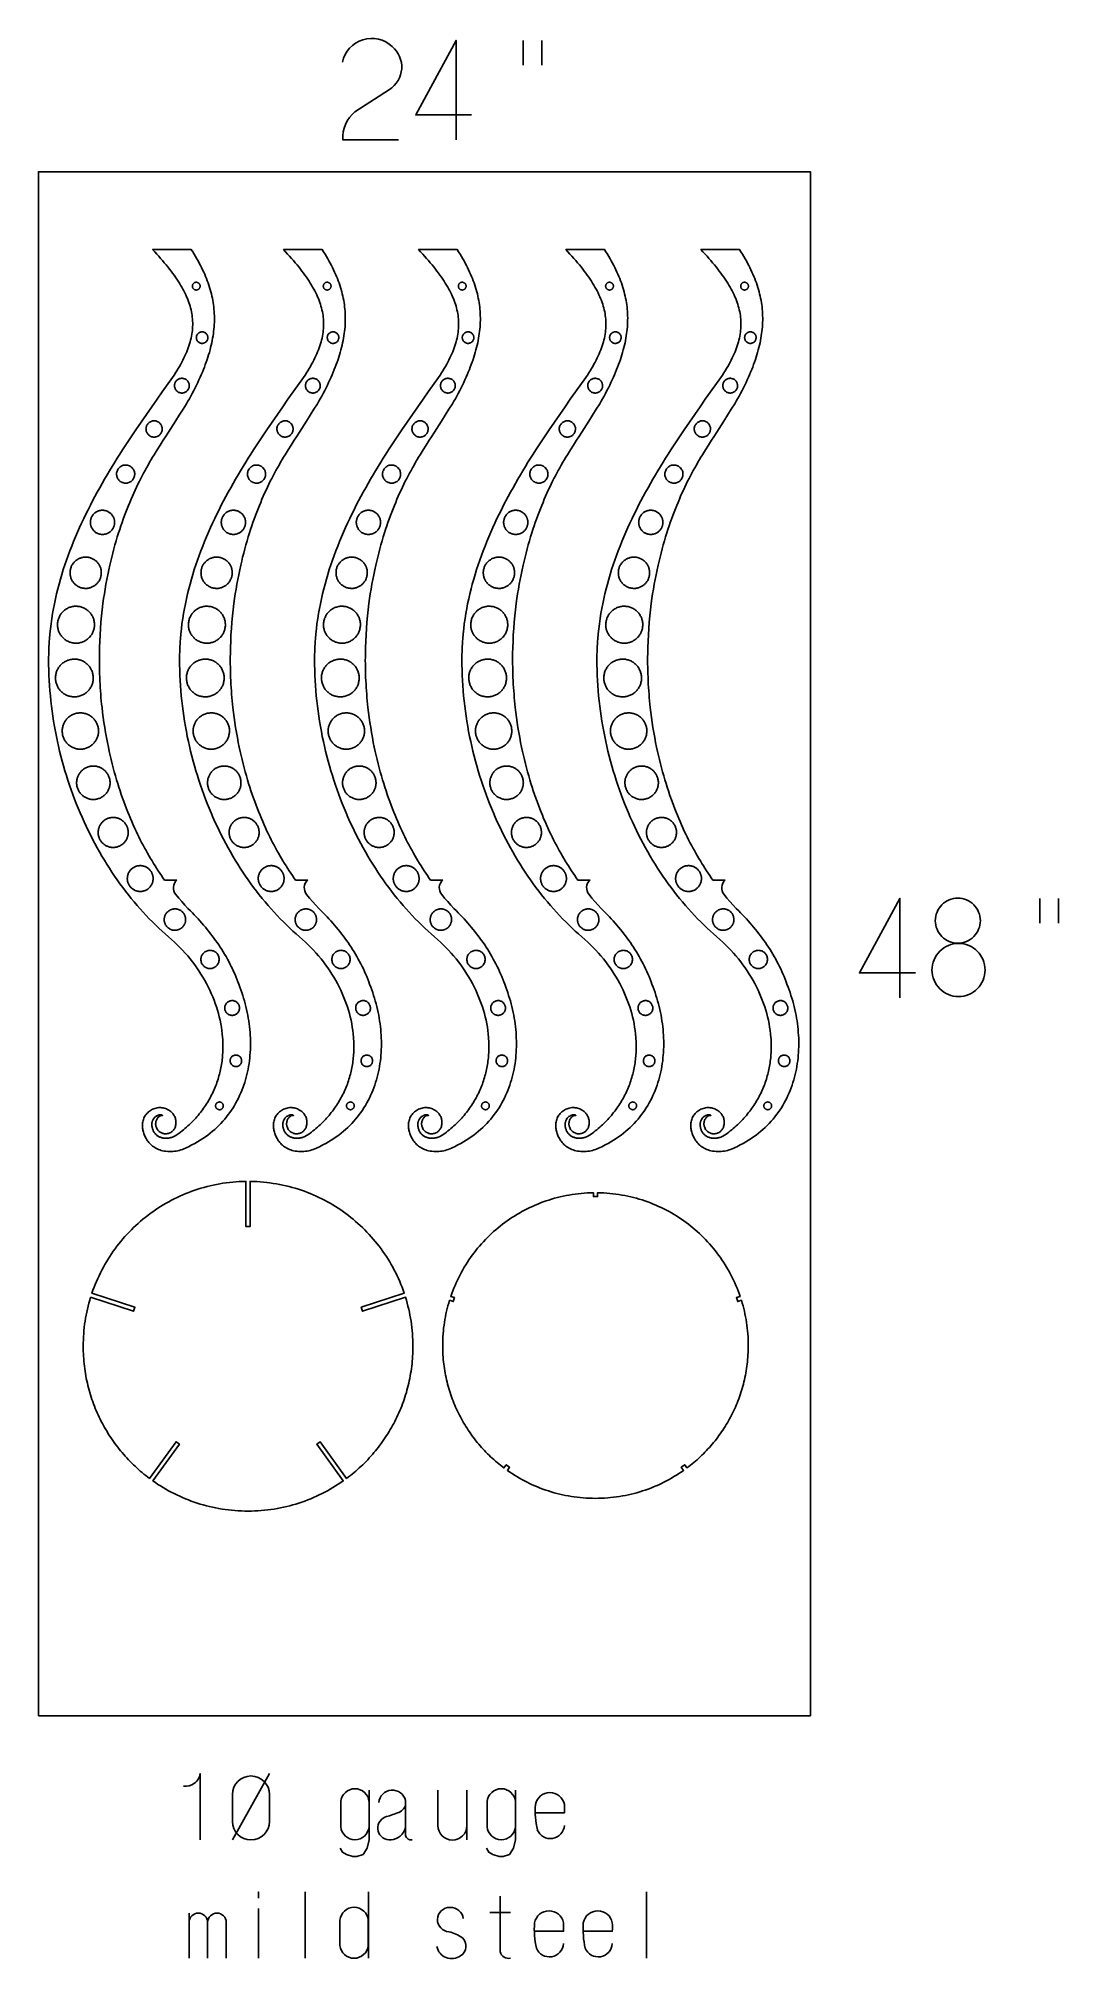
# Model space of a CAD drawing. Extents: x 0 to 31.7, y -7.6 to 52.1.
import ezdxf

# ---------------------------------------------------------------- set-up
doc = ezdxf.new("R2010")
doc.units = 0
doc.layers.add('Default_Layer', color=18, linetype='CONTINUOUS')

msp = doc.modelspace()

# ---------------------------------------------------------------- linework, layer by layer
at = {"layer": 'Default_Layer'}
for points in [[(11.193, 48.994), (9.461, 48.994, -0.238975), (9.842, 49.862), (10.912, 50.555, 0.507509), (11, 51.889, 0.58991), (9.456, 51.407)], [(5.029, -3.86), (5.029, -1.801, -0.414214), (4.514, -2.187)], [(6.031, -2.448, -0.996088), (7.185, -2.448)], [(11.617, -3.86, -0.376502), (11.417, -3.731), (11.417, -2.637, 0.845168), (10.581, -2.701)], [(13.32, -3.417, -1), (12.419, -3.417), (12.419, -2.315)], [(11.417, -3.474, -0.319907), (10.963, -3.86, -0.86289), (10.774, -3.152, 0.020627), (11.16, -3.023, 0.265564), (11.417, -2.766)], [(15.452, -3.023), (16.353, -3.023, 0.035424), (16.353, -2.762, 0.828571), (15.452, -2.762, 0.075948), (15.513, -3.551), (15.513, -3.552), (15.512, -3.552), (15.511, -3.548), (15.51, -3.545, 0.801345), (16.353, -3.409)], [(13.209, -6.308, 0.397348), (12.796, -5.958, 0.40006), (12.405, -6.331, 0.390936), (12.762, -6.719, -0.099602), (13.183, -6.904, -0.230045), (13.292, -7.196, -0.226122), (13.127, -7.464, -0.249389), (12.673, -7.518, -0.267399), (12.391, -7.177)], [(14.68, -7.536, -0.414214), (14.358, -7.343), (14.358, -5.606)], [(5.262, -6.427, 1), (4.683, -6.427)], [(5.838, -7.536), (5.841, -6.427, 1), (5.262, -6.427), (5.262, -7.536)], [(15.424, -6.7), (16.325, -6.7, 0.035424), (16.325, -6.439, 0.828571), (15.424, -6.439, 0.075948), (15.485, -7.227), (15.485, -7.228), (15.485, -7.228), (15.483, -7.225), (15.482, -7.222, 0.801345), (16.325, -7.086)], [(16.941, -6.7), (17.842, -6.7, 0.035424), (17.842, -6.439, 0.828571), (16.941, -6.439, 0.075948), (17.002, -7.227), (17.002, -7.228), (17.001, -7.228), (17, -7.225), (16.999, -7.222, 0.801345), (17.842, -7.086)]]:
    msp.add_lwpolyline(points, format="xyb", dxfattribs=at)
for points in [[(12.985, 48.994), (12.985, 52.082), (11.731, 49.766), (13.468, 49.766)], [(15.067, 52.082), (15.067, 51.31)], [(15.646, 52.082), (15.646, 51.31)], [(26.781, 22.323), (26.781, 25.411), (25.527, 23.095), (27.264, 23.095)], [(31.138, 25.411), (31.138, 24.639)], [(31.717, 25.411), (31.717, 24.639)], [(7.189, -1.801), (6.031, -3.86)], [(10.286, -2.315), (10.286, -3.86), (10.222, -4.117), (10.093, -4.31), (9.9, -4.374), (9.772, -4.374), (9.579, -4.31), (9.45, -4.246), (9.386, -4.117)], [(13.32, -2.315), (13.32, -3.86)], [(14.836, -2.315), (14.836, -3.86), (14.772, -4.117), (14.643, -4.31), (14.45, -4.374), (14.321, -4.374), (14.128, -4.31), (14, -4.246), (13.935, -4.117)], [(8.292, -5.477), (8.292, -7.536)], [(10.259, -5.477), (10.259, -7.536)], [(18.908, -5.477), (18.908, -7.536)], [(4.683, -7.536), (4.683, -6.135)], [(6.84, -5.992), (6.84, -7.536)], [(14.036, -6.121), (14.68, -6.121)]]:
    msp.add_lwpolyline(points, dxfattribs=at)
for points in [[(0, 0), (0, 48), (24, 48), (24, 0), (0, 0)], [(4.948, 44.556), (4.96, 44.551), (4.97, 44.545), (4.98, 44.538), (4.989, 44.531), (4.997, 44.523), (5.004, 44.513), (5.011, 44.504), (5.016, 44.494), (5.02, 44.483), (5.024, 44.472), (5.026, 44.461), (5.027, 44.449), (5.027, 44.437), (5.026, 44.425), (5.023, 44.414), (5.02, 44.402), (5.015, 44.391), (5.009, 44.38), (5.002, 44.37), (4.995, 44.361), (4.986, 44.353), (4.977, 44.346), (4.968, 44.34), (4.957, 44.334), (4.947, 44.33), (4.936, 44.327), (4.924, 44.324), (4.913, 44.323), (4.901, 44.323), (4.889, 44.325), (4.877, 44.327), (4.866, 44.331), (4.854, 44.335), (4.844, 44.341), (4.834, 44.348), (4.825, 44.356), (4.817, 44.364), (4.81, 44.373), (4.804, 44.383), (4.798, 44.393), (4.794, 44.404), (4.791, 44.415), (4.788, 44.426), (4.787, 44.437), (4.787, 44.449), (4.788, 44.461), (4.791, 44.473), (4.794, 44.485), (4.799, 44.496), (4.805, 44.506), (4.812, 44.516), (4.819, 44.525), (4.828, 44.533), (4.837, 44.54), (4.847, 44.547), (4.857, 44.552), (4.867, 44.556), (4.878, 44.56), (4.89, 44.562), (4.901, 44.563), (4.913, 44.563), (4.925, 44.562), (4.937, 44.559), (4.948, 44.556)], [(9.019, 44.556), (9.03, 44.551), (9.041, 44.545), (9.051, 44.538), (9.06, 44.531), (9.068, 44.523), (9.075, 44.513), (9.081, 44.504), (9.087, 44.494), (9.091, 44.483), (9.094, 44.472), (9.096, 44.461), (9.098, 44.449), (9.098, 44.437), (9.096, 44.425), (9.094, 44.414), (9.09, 44.402), (9.086, 44.391), (9.08, 44.38), (9.073, 44.37), (9.065, 44.361), (9.057, 44.353), (9.048, 44.346), (9.038, 44.34), (9.028, 44.334), (9.017, 44.33), (9.006, 44.327), (8.995, 44.324), (8.983, 44.323), (8.972, 44.323), (8.96, 44.325), (8.948, 44.327), (8.936, 44.331), (8.925, 44.335), (8.915, 44.341), (8.905, 44.348), (8.896, 44.356), (8.888, 44.364), (8.88, 44.373), (8.874, 44.383), (8.869, 44.393), (8.865, 44.404), (8.861, 44.415), (8.859, 44.426), (8.858, 44.437), (8.858, 44.449), (8.859, 44.461), (8.861, 44.473), (8.865, 44.485), (8.87, 44.496), (8.876, 44.506), (8.883, 44.516), (8.89, 44.525), (8.898, 44.533), (8.908, 44.54), (8.917, 44.547), (8.927, 44.552), (8.938, 44.556), (8.949, 44.56), (8.96, 44.562), (8.972, 44.563), (8.984, 44.563), (8.996, 44.562), (9.007, 44.559), (9.019, 44.556)], [(13.217, 44.556), (13.228, 44.551), (13.239, 44.545), (13.249, 44.538), (13.258, 44.531), (13.266, 44.523), (13.273, 44.513), (13.279, 44.504), (13.285, 44.494), (13.289, 44.483), (13.292, 44.472), (13.294, 44.461), (13.295, 44.449), (13.295, 44.437), (13.294, 44.425), (13.292, 44.414), (13.288, 44.402), (13.283, 44.391), (13.278, 44.38), (13.271, 44.37), (13.263, 44.361), (13.255, 44.353), (13.246, 44.346), (13.236, 44.34), (13.226, 44.334), (13.215, 44.33), (13.204, 44.327), (13.193, 44.324), (13.181, 44.323), (13.17, 44.323), (13.158, 44.325), (13.146, 44.327), (13.134, 44.331), (13.123, 44.335), (13.112, 44.341), (13.103, 44.348), (13.094, 44.356), (13.086, 44.364), (13.078, 44.373), (13.072, 44.383), (13.067, 44.393), (13.062, 44.404), (13.059, 44.415), (13.057, 44.426), (13.056, 44.437), (13.056, 44.449), (13.057, 44.461), (13.059, 44.473), (13.063, 44.485), (13.068, 44.496), (13.074, 44.506), (13.08, 44.516), (13.088, 44.525), (13.096, 44.533), (13.105, 44.54), (13.115, 44.547), (13.125, 44.552), (13.136, 44.556), (13.147, 44.56), (13.158, 44.562), (13.17, 44.563), (13.182, 44.563), (13.193, 44.562), (13.205, 44.559), (13.217, 44.556)], [(17.797, 44.556), (17.808, 44.551), (17.818, 44.545), (17.828, 44.538), (17.837, 44.531), (17.845, 44.523), (17.852, 44.513), (17.859, 44.504), (17.864, 44.494), (17.868, 44.483), (17.872, 44.472), (17.874, 44.461), (17.875, 44.449), (17.875, 44.437), (17.874, 44.425), (17.871, 44.414), (17.868, 44.402), (17.863, 44.391), (17.857, 44.38), (17.85, 44.37), (17.843, 44.361), (17.834, 44.353), (17.825, 44.346), (17.816, 44.34), (17.806, 44.334), (17.795, 44.33), (17.784, 44.327), (17.772, 44.324), (17.761, 44.323), (17.749, 44.323), (17.737, 44.325), (17.725, 44.327), (17.714, 44.331), (17.702, 44.335), (17.692, 44.341), (17.682, 44.348), (17.673, 44.356), (17.665, 44.364), (17.658, 44.373), (17.652, 44.383), (17.646, 44.393), (17.642, 44.404), (17.639, 44.415), (17.636, 44.426), (17.635, 44.437), (17.635, 44.449), (17.636, 44.461), (17.639, 44.473), (17.643, 44.485), (17.647, 44.496), (17.653, 44.506), (17.66, 44.516), (17.667, 44.525), (17.676, 44.533), (17.685, 44.54), (17.695, 44.547), (17.705, 44.552), (17.715, 44.556), (17.726, 44.56), (17.738, 44.562), (17.749, 44.563), (17.761, 44.563), (17.773, 44.562), (17.785, 44.559), (17.797, 44.556)], [(21.994, 44.556), (22.006, 44.551), (22.016, 44.545), (22.026, 44.538), (22.035, 44.531), (22.043, 44.523), (22.05, 44.513), (22.057, 44.504), (22.062, 44.494), (22.066, 44.483), (22.07, 44.472), (22.072, 44.461), (22.073, 44.449), (22.073, 44.437), (22.072, 44.425), (22.069, 44.414), (22.066, 44.402), (22.061, 44.391), (22.055, 44.38), (22.048, 44.37), (22.041, 44.361), (22.032, 44.353), (22.023, 44.346), (22.014, 44.34), (22.003, 44.334), (21.993, 44.33), (21.982, 44.327), (21.97, 44.324), (21.959, 44.323), (21.947, 44.323), (21.935, 44.325), (21.923, 44.327), (21.912, 44.331), (21.9, 44.335), (21.89, 44.341), (21.88, 44.348), (21.871, 44.356), (21.863, 44.364), (21.856, 44.373), (21.849, 44.383), (21.844, 44.393), (21.84, 44.404), (21.837, 44.415), (21.834, 44.426), (21.833, 44.437), (21.833, 44.449), (21.834, 44.461), (21.837, 44.473), (21.84, 44.485), (21.845, 44.496), (21.851, 44.506), (21.858, 44.516), (21.865, 44.525), (21.874, 44.533), (21.883, 44.54), (21.892, 44.547), (21.903, 44.552), (21.913, 44.556), (21.924, 44.56), (21.936, 44.562), (21.947, 44.563), (21.959, 44.563), (21.971, 44.562), (21.983, 44.559), (21.994, 44.556)], [(5.092, 43.022), (5.11, 43.021), (5.128, 43.018), (5.145, 43.013), (5.161, 43.007), (5.177, 42.999), (5.192, 42.99), (5.205, 42.979), (5.218, 42.967), (5.229, 42.954), (5.239, 42.94), (5.248, 42.925), (5.255, 42.91), (5.26, 42.893), (5.265, 42.876), (5.267, 42.858), (5.267, 42.84), (5.266, 42.821), (5.263, 42.804), (5.258, 42.786), (5.252, 42.77), (5.244, 42.755), (5.235, 42.74), (5.224, 42.727), (5.212, 42.714), (5.2, 42.703), (5.186, 42.693), (5.171, 42.684), (5.155, 42.677), (5.138, 42.671), (5.121, 42.667), (5.103, 42.665), (5.085, 42.664), (5.067, 42.665), (5.049, 42.669), (5.032, 42.673), (5.015, 42.68), (5, 42.687), (4.985, 42.697), (4.972, 42.707), (4.959, 42.719), (4.948, 42.732), (4.938, 42.746), (4.929, 42.761), (4.922, 42.777), (4.916, 42.793), (4.912, 42.811), (4.91, 42.828), (4.909, 42.847), (4.911, 42.865), (4.914, 42.883), (4.919, 42.9), (4.925, 42.916), (4.933, 42.932), (4.942, 42.946), (4.953, 42.96), (4.964, 42.972), (4.977, 42.984), (4.991, 42.994), (5.006, 43.002), (5.022, 43.009), (5.039, 43.015), (5.056, 43.019), (5.074, 43.022), (5.092, 43.022)], [(9.163, 43.022), (9.181, 43.021), (9.199, 43.018), (9.216, 43.013), (9.232, 43.007), (9.248, 42.999), (9.262, 42.99), (9.276, 42.979), (9.288, 42.967), (9.3, 42.954), (9.31, 42.94), (9.318, 42.925), (9.325, 42.91), (9.331, 42.893), (9.335, 42.876), (9.338, 42.858), (9.338, 42.84), (9.337, 42.821), (9.334, 42.804), (9.329, 42.786), (9.323, 42.77), (9.315, 42.755), (9.306, 42.74), (9.295, 42.727), (9.283, 42.714), (9.27, 42.703), (9.256, 42.693), (9.241, 42.684), (9.225, 42.677), (9.209, 42.671), (9.192, 42.667), (9.174, 42.665), (9.155, 42.664), (9.137, 42.665), (9.119, 42.669), (9.102, 42.673), (9.086, 42.68), (9.071, 42.687), (9.056, 42.697), (9.042, 42.707), (9.03, 42.719), (9.019, 42.732), (9.009, 42.746), (9, 42.761), (8.993, 42.777), (8.987, 42.793), (8.983, 42.811), (8.981, 42.828), (8.98, 42.847), (8.981, 42.865), (8.984, 42.883), (8.989, 42.9), (8.996, 42.916), (9.003, 42.932), (9.013, 42.946), (9.023, 42.96), (9.035, 42.972), (9.048, 42.984), (9.062, 42.994), (9.077, 43.002), (9.093, 43.009), (9.109, 43.015), (9.127, 43.019), (9.144, 43.022), (9.163, 43.022)], [(13.361, 43.022), (13.379, 43.021), (13.397, 43.018), (13.414, 43.013), (13.43, 43.007), (13.445, 42.999), (13.46, 42.99), (13.474, 42.979), (13.486, 42.967), (13.497, 42.954), (13.507, 42.94), (13.516, 42.925), (13.523, 42.91), (13.529, 42.893), (13.533, 42.876), (13.535, 42.858), (13.536, 42.84), (13.535, 42.821), (13.532, 42.804), (13.527, 42.786), (13.521, 42.77), (13.513, 42.755), (13.503, 42.74), (13.493, 42.727), (13.481, 42.714), (13.468, 42.703), (13.454, 42.693), (13.439, 42.684), (13.423, 42.677), (13.407, 42.671), (13.39, 42.667), (13.372, 42.665), (13.353, 42.664), (13.335, 42.665), (13.317, 42.669), (13.3, 42.673), (13.284, 42.68), (13.268, 42.687), (13.254, 42.697), (13.24, 42.707), (13.228, 42.719), (13.217, 42.732), (13.207, 42.746), (13.198, 42.761), (13.191, 42.777), (13.185, 42.793), (13.181, 42.811), (13.179, 42.828), (13.178, 42.847), (13.179, 42.865), (13.182, 42.883), (13.187, 42.9), (13.193, 42.916), (13.201, 42.932), (13.211, 42.946), (13.221, 42.96), (13.233, 42.972), (13.246, 42.984), (13.26, 42.994), (13.275, 43.002), (13.291, 43.009), (13.307, 43.015), (13.324, 43.019), (13.342, 43.022), (13.361, 43.022)], [(17.94, 43.022), (17.958, 43.021), (17.976, 43.018), (17.993, 43.013), (18.009, 43.007), (18.025, 42.999), (18.04, 42.99), (18.053, 42.979), (18.066, 42.967), (18.077, 42.954), (18.087, 42.94), (18.096, 42.925), (18.103, 42.91), (18.109, 42.893), (18.113, 42.876), (18.115, 42.858), (18.115, 42.84), (18.114, 42.821), (18.111, 42.804), (18.106, 42.786), (18.1, 42.77), (18.092, 42.755), (18.083, 42.74), (18.072, 42.727), (18.061, 42.714), (18.048, 42.703), (18.034, 42.693), (18.019, 42.684), (18.003, 42.677), (17.986, 42.671), (17.969, 42.667), (17.951, 42.665), (17.933, 42.664), (17.915, 42.665), (17.897, 42.669), (17.88, 42.673), (17.863, 42.68), (17.848, 42.687), (17.833, 42.697), (17.82, 42.707), (17.807, 42.719), (17.796, 42.732), (17.786, 42.746), (17.777, 42.761), (17.77, 42.777), (17.764, 42.793), (17.76, 42.811), (17.758, 42.828), (17.757, 42.847), (17.759, 42.865), (17.762, 42.883), (17.767, 42.9), (17.773, 42.916), (17.781, 42.932), (17.79, 42.946), (17.801, 42.96), (17.812, 42.972), (17.825, 42.984), (17.839, 42.994), (17.854, 43.002), (17.87, 43.009), (17.887, 43.015), (17.904, 43.019), (17.922, 43.022), (17.94, 43.022)], [(22.138, 43.022), (22.156, 43.021), (22.174, 43.018), (22.191, 43.013), (22.207, 43.007), (22.223, 42.999), (22.237, 42.99), (22.251, 42.979), (22.263, 42.967), (22.275, 42.954), (22.285, 42.94), (22.293, 42.925), (22.301, 42.91), (22.306, 42.893), (22.31, 42.876), (22.313, 42.858), (22.313, 42.84), (22.312, 42.821), (22.309, 42.804), (22.304, 42.786), (22.298, 42.77), (22.29, 42.755), (22.281, 42.74), (22.27, 42.727), (22.258, 42.714), (22.245, 42.703), (22.231, 42.693), (22.217, 42.684), (22.201, 42.677), (22.184, 42.671), (22.167, 42.667), (22.149, 42.665), (22.131, 42.664), (22.112, 42.665), (22.095, 42.669), (22.078, 42.673), (22.061, 42.68), (22.046, 42.687), (22.031, 42.697), (22.018, 42.707), (22.005, 42.719), (21.994, 42.732), (21.984, 42.746), (21.975, 42.761), (21.968, 42.777), (21.962, 42.793), (21.958, 42.811), (21.956, 42.828), (21.955, 42.847), (21.957, 42.865), (21.96, 42.883), (21.964, 42.9), (21.971, 42.916), (21.979, 42.932), (21.988, 42.946), (21.999, 42.96), (22.01, 42.972), (22.023, 42.984), (22.037, 42.994), (22.052, 43.002), (22.068, 43.009), (22.085, 43.015), (22.102, 43.019), (22.12, 43.022), (22.138, 43.022)], [(4.402, 41.572), (4.425, 41.577), (4.448, 41.579), (4.471, 41.58), (4.493, 41.577), (4.515, 41.573), (4.536, 41.567), (4.557, 41.559), (4.576, 41.549), (4.595, 41.537), (4.612, 41.523), (4.628, 41.508), (4.643, 41.491), (4.656, 41.473), (4.667, 41.453), (4.676, 41.432), (4.683, 41.409), (4.688, 41.386), (4.69, 41.363), (4.691, 41.341), (4.689, 41.318), (4.685, 41.296), (4.678, 41.275), (4.67, 41.255), (4.66, 41.235), (4.648, 41.217), (4.634, 41.199), (4.619, 41.183), (4.602, 41.169), (4.584, 41.156), (4.564, 41.145), (4.543, 41.136), (4.52, 41.128), (4.498, 41.124), (4.475, 41.121), (4.452, 41.121), (4.43, 41.123), (4.408, 41.127), (4.386, 41.133), (4.366, 41.142), (4.346, 41.152), (4.328, 41.164), (4.311, 41.177), (4.295, 41.193), (4.28, 41.209), (4.267, 41.228), (4.256, 41.248), (4.247, 41.269), (4.24, 41.291), (4.235, 41.314), (4.232, 41.337), (4.232, 41.36), (4.234, 41.382), (4.238, 41.404), (4.244, 41.425), (4.253, 41.446), (4.263, 41.465), (4.275, 41.484), (4.288, 41.501), (4.304, 41.517), (4.321, 41.531), (4.339, 41.544), (4.359, 41.556), (4.38, 41.565), (4.402, 41.572)], [(8.473, 41.572), (8.496, 41.577), (8.519, 41.579), (8.542, 41.58), (8.564, 41.577), (8.586, 41.573), (8.607, 41.567), (8.627, 41.559), (8.647, 41.549), (8.666, 41.537), (8.683, 41.523), (8.699, 41.508), (8.713, 41.491), (8.726, 41.473), (8.737, 41.453), (8.747, 41.432), (8.754, 41.409), (8.759, 41.386), (8.761, 41.363), (8.761, 41.341), (8.759, 41.318), (8.755, 41.296), (8.749, 41.275), (8.741, 41.255), (8.731, 41.235), (8.719, 41.217), (8.705, 41.199), (8.69, 41.183), (8.673, 41.169), (8.654, 41.156), (8.635, 41.145), (8.614, 41.136), (8.591, 41.128), (8.568, 41.124), (8.545, 41.121), (8.523, 41.121), (8.5, 41.123), (8.478, 41.127), (8.457, 41.133), (8.437, 41.142), (8.417, 41.152), (8.399, 41.164), (8.381, 41.177), (8.365, 41.193), (8.351, 41.209), (8.338, 41.228), (8.327, 41.248), (8.318, 41.269), (8.31, 41.291), (8.305, 41.314), (8.303, 41.337), (8.303, 41.36), (8.305, 41.382), (8.309, 41.404), (8.315, 41.425), (8.323, 41.446), (8.333, 41.465), (8.345, 41.484), (8.359, 41.501), (8.374, 41.517), (8.391, 41.531), (8.41, 41.544), (8.429, 41.556), (8.451, 41.565), (8.473, 41.572)], [(12.671, 41.572), (12.694, 41.577), (12.717, 41.579), (12.739, 41.58), (12.762, 41.577), (12.784, 41.573), (12.805, 41.567), (12.825, 41.559), (12.845, 41.549), (12.863, 41.537), (12.881, 41.523), (12.897, 41.508), (12.911, 41.491), (12.924, 41.473), (12.935, 41.453), (12.944, 41.432), (12.952, 41.409), (12.957, 41.386), (12.959, 41.363), (12.959, 41.341), (12.957, 41.318), (12.953, 41.296), (12.947, 41.275), (12.939, 41.255), (12.928, 41.235), (12.917, 41.217), (12.903, 41.199), (12.888, 41.183), (12.871, 41.169), (12.852, 41.156), (12.833, 41.145), (12.811, 41.136), (12.789, 41.128), (12.766, 41.124), (12.743, 41.121), (12.72, 41.121), (12.698, 41.123), (12.676, 41.127), (12.655, 41.133), (12.635, 41.142), (12.615, 41.152), (12.596, 41.164), (12.579, 41.177), (12.563, 41.193), (12.549, 41.209), (12.536, 41.228), (12.525, 41.248), (12.515, 41.269), (12.508, 41.291), (12.503, 41.314), (12.501, 41.337), (12.501, 41.36), (12.503, 41.382), (12.507, 41.404), (12.513, 41.425), (12.521, 41.446), (12.531, 41.465), (12.543, 41.484), (12.557, 41.501), (12.572, 41.517), (12.589, 41.531), (12.608, 41.544), (12.627, 41.556), (12.648, 41.565), (12.671, 41.572)], [(17.25, 41.572), (17.273, 41.577), (17.296, 41.579), (17.319, 41.58), (17.341, 41.577), (17.363, 41.573), (17.384, 41.567), (17.405, 41.559), (17.424, 41.549), (17.443, 41.537), (17.46, 41.523), (17.476, 41.508), (17.491, 41.491), (17.504, 41.473), (17.515, 41.453), (17.524, 41.432), (17.531, 41.409), (17.536, 41.386), (17.539, 41.363), (17.539, 41.341), (17.537, 41.318), (17.533, 41.296), (17.526, 41.275), (17.518, 41.255), (17.508, 41.235), (17.496, 41.217), (17.482, 41.199), (17.467, 41.183), (17.45, 41.169), (17.432, 41.156), (17.412, 41.145), (17.391, 41.136), (17.369, 41.128), (17.346, 41.124), (17.323, 41.121), (17.3, 41.121), (17.278, 41.123), (17.256, 41.127), (17.234, 41.133), (17.214, 41.142), (17.194, 41.152), (17.176, 41.164), (17.159, 41.177), (17.143, 41.193), (17.128, 41.209), (17.115, 41.228), (17.104, 41.248), (17.095, 41.269), (17.088, 41.291), (17.083, 41.314), (17.08, 41.337), (17.08, 41.36), (17.082, 41.382), (17.086, 41.404), (17.093, 41.425), (17.101, 41.446), (17.111, 41.465), (17.123, 41.484), (17.136, 41.501), (17.152, 41.517), (17.169, 41.531), (17.187, 41.544), (17.207, 41.556), (17.228, 41.565), (17.25, 41.572)], [(21.448, 41.572), (21.471, 41.577), (21.494, 41.579), (21.517, 41.58), (21.539, 41.577), (21.561, 41.573), (21.582, 41.567), (21.603, 41.559), (21.622, 41.549), (21.641, 41.537), (21.658, 41.523), (21.674, 41.508), (21.689, 41.491), (21.701, 41.473), (21.713, 41.453), (21.722, 41.432), (21.729, 41.409), (21.734, 41.386), (21.736, 41.363), (21.737, 41.341), (21.735, 41.318), (21.73, 41.296), (21.724, 41.275), (21.716, 41.255), (21.706, 41.235), (21.694, 41.217), (21.68, 41.199), (21.665, 41.183), (21.648, 41.169), (21.63, 41.156), (21.61, 41.145), (21.589, 41.136), (21.566, 41.128), (21.543, 41.124), (21.521, 41.121), (21.498, 41.121), (21.475, 41.123), (21.454, 41.127), (21.432, 41.133), (21.412, 41.142), (21.392, 41.152), (21.374, 41.164), (21.357, 41.177), (21.341, 41.193), (21.326, 41.209), (21.313, 41.228), (21.302, 41.248), (21.293, 41.269), (21.286, 41.291), (21.281, 41.314), (21.278, 41.337), (21.278, 41.36), (21.28, 41.382), (21.284, 41.404), (21.29, 41.425), (21.299, 41.446), (21.309, 41.465), (21.321, 41.484), (21.334, 41.501), (21.35, 41.517), (21.367, 41.531), (21.385, 41.544), (21.405, 41.556), (21.426, 41.565), (21.448, 41.572)], [(3.74, 40.211), (3.761, 40.195), (3.779, 40.178), (3.795, 40.159), (3.81, 40.139), (3.822, 40.118), (3.832, 40.095), (3.839, 40.072), (3.845, 40.049), (3.848, 40.025), (3.849, 40.001), (3.847, 39.976), (3.844, 39.952), (3.837, 39.928), (3.829, 39.905), (3.818, 39.882), (3.804, 39.86), (3.788, 39.84), (3.771, 39.822), (3.752, 39.805), (3.732, 39.791), (3.711, 39.779), (3.688, 39.769), (3.665, 39.761), (3.642, 39.756), (3.618, 39.753), (3.594, 39.752), (3.569, 39.753), (3.545, 39.757), (3.521, 39.763), (3.498, 39.772), (3.475, 39.783), (3.453, 39.797), (3.433, 39.812), (3.415, 39.83), (3.398, 39.849), (3.384, 39.869), (3.372, 39.89), (3.362, 39.912), (3.354, 39.935), (3.349, 39.959), (3.346, 39.983), (3.345, 40.007), (3.346, 40.031), (3.35, 40.055), (3.356, 40.079), (3.365, 40.103), (3.376, 40.125), (3.39, 40.147), (3.405, 40.168), (3.423, 40.186), (3.442, 40.202), (3.462, 40.217), (3.483, 40.229), (3.505, 40.239), (3.528, 40.246), (3.552, 40.252), (3.576, 40.255), (3.6, 40.256), (3.624, 40.254), (3.648, 40.251), (3.672, 40.244), (3.695, 40.236), (3.718, 40.225), (3.74, 40.211)], [(7.811, 40.211), (7.831, 40.195), (7.85, 40.178), (7.866, 40.159), (7.88, 40.139), (7.892, 40.118), (7.902, 40.095), (7.91, 40.072), (7.915, 40.049), (7.919, 40.025), (7.919, 40.001), (7.918, 39.976), (7.914, 39.952), (7.908, 39.928), (7.899, 39.905), (7.888, 39.882), (7.875, 39.86), (7.859, 39.84), (7.842, 39.822), (7.823, 39.805), (7.803, 39.791), (7.781, 39.779), (7.759, 39.769), (7.736, 39.761), (7.713, 39.756), (7.689, 39.753), (7.664, 39.752), (7.64, 39.753), (7.616, 39.757), (7.592, 39.763), (7.569, 39.772), (7.546, 39.783), (7.524, 39.797), (7.504, 39.812), (7.485, 39.83), (7.469, 39.849), (7.455, 39.869), (7.443, 39.89), (7.433, 39.912), (7.425, 39.935), (7.42, 39.959), (7.416, 39.983), (7.415, 40.007), (7.417, 40.031), (7.421, 40.055), (7.427, 40.079), (7.436, 40.103), (7.447, 40.125), (7.46, 40.147), (7.476, 40.168), (7.493, 40.186), (7.512, 40.202), (7.532, 40.217), (7.554, 40.229), (7.576, 40.239), (7.599, 40.246), (7.622, 40.252), (7.646, 40.255), (7.67, 40.256), (7.695, 40.254), (7.719, 40.251), (7.743, 40.244), (7.766, 40.236), (7.789, 40.225), (7.811, 40.211)], [(12.009, 40.211), (12.029, 40.195), (12.048, 40.178), (12.064, 40.159), (12.078, 40.139), (12.09, 40.118), (12.1, 40.095), (12.108, 40.072), (12.113, 40.049), (12.116, 40.025), (12.117, 40.001), (12.116, 39.976), (12.112, 39.952), (12.106, 39.928), (12.097, 39.905), (12.086, 39.882), (12.073, 39.86), (12.057, 39.84), (12.039, 39.822), (12.021, 39.805), (12, 39.791), (11.979, 39.779), (11.957, 39.769), (11.934, 39.761), (11.91, 39.756), (11.886, 39.753), (11.862, 39.752), (11.838, 39.753), (11.814, 39.757), (11.79, 39.763), (11.767, 39.772), (11.744, 39.783), (11.722, 39.797), (11.701, 39.812), (11.683, 39.83), (11.667, 39.849), (11.653, 39.869), (11.64, 39.89), (11.631, 39.912), (11.623, 39.935), (11.617, 39.959), (11.614, 39.983), (11.613, 40.007), (11.615, 40.031), (11.619, 40.055), (11.625, 40.079), (11.633, 40.103), (11.645, 40.125), (11.658, 40.147), (11.674, 40.168), (11.691, 40.186), (11.71, 40.202), (11.73, 40.217), (11.751, 40.229), (11.774, 40.239), (11.797, 40.246), (11.82, 40.252), (11.844, 40.255), (11.868, 40.256), (11.893, 40.254), (11.917, 40.251), (11.941, 40.244), (11.964, 40.236), (11.987, 40.225), (12.009, 40.211)], [(16.588, 40.211), (16.609, 40.195), (16.627, 40.178), (16.643, 40.159), (16.658, 40.139), (16.67, 40.118), (16.68, 40.095), (16.687, 40.072), (16.693, 40.049), (16.696, 40.025), (16.697, 40.001), (16.695, 39.976), (16.692, 39.952), (16.685, 39.928), (16.677, 39.905), (16.666, 39.882), (16.652, 39.86), (16.636, 39.84), (16.619, 39.822), (16.6, 39.805), (16.58, 39.791), (16.559, 39.779), (16.536, 39.769), (16.514, 39.761), (16.49, 39.756), (16.466, 39.753), (16.442, 39.752), (16.418, 39.753), (16.393, 39.757), (16.369, 39.763), (16.346, 39.772), (16.323, 39.783), (16.301, 39.797), (16.281, 39.812), (16.263, 39.83), (16.246, 39.849), (16.232, 39.869), (16.22, 39.89), (16.21, 39.912), (16.202, 39.935), (16.197, 39.959), (16.194, 39.983), (16.193, 40.007), (16.194, 40.031), (16.198, 40.055), (16.204, 40.079), (16.213, 40.103), (16.224, 40.125), (16.238, 40.147), (16.253, 40.168), (16.271, 40.186), (16.29, 40.202), (16.31, 40.217), (16.331, 40.229), (16.353, 40.239), (16.376, 40.246), (16.4, 40.252), (16.424, 40.255), (16.448, 40.256), (16.472, 40.254), (16.496, 40.251), (16.52, 40.244), (16.544, 40.236), (16.566, 40.225), (16.588, 40.211)], [(20.786, 40.211), (20.807, 40.195), (20.825, 40.178), (20.841, 40.159), (20.855, 40.139), (20.868, 40.118), (20.877, 40.095), (20.885, 40.072), (20.891, 40.049), (20.894, 40.025), (20.895, 40.001), (20.893, 39.976), (20.889, 39.952), (20.883, 39.928), (20.875, 39.905), (20.864, 39.882), (20.85, 39.86), (20.834, 39.84), (20.817, 39.822), (20.798, 39.805), (20.778, 39.791), (20.757, 39.779), (20.734, 39.769), (20.711, 39.761), (20.688, 39.756), (20.664, 39.753), (20.64, 39.752), (20.615, 39.753), (20.591, 39.757), (20.567, 39.763), (20.544, 39.772), (20.521, 39.783), (20.499, 39.797), (20.479, 39.812), (20.46, 39.83), (20.444, 39.849), (20.43, 39.869), (20.418, 39.89), (20.408, 39.912), (20.4, 39.935), (20.395, 39.959), (20.392, 39.983), (20.391, 40.007), (20.392, 40.031), (20.396, 40.055), (20.402, 40.079), (20.411, 40.103), (20.422, 40.125), (20.435, 40.147), (20.451, 40.168), (20.469, 40.186), (20.487, 40.202), (20.508, 40.217), (20.529, 40.229), (20.551, 40.239), (20.574, 40.246), (20.598, 40.252), (20.622, 40.255), (20.646, 40.256), (20.67, 40.254), (20.694, 40.251), (20.718, 40.244), (20.741, 40.236), (20.764, 40.225), (20.786, 40.211)], [(2.853, 38.844), (2.878, 38.828), (2.9, 38.81), (2.919, 38.791), (2.937, 38.769), (2.952, 38.747), (2.965, 38.723), (2.976, 38.698), (2.984, 38.672), (2.99, 38.646), (2.993, 38.619), (2.993, 38.592), (2.991, 38.565), (2.986, 38.537), (2.978, 38.511), (2.968, 38.484), (2.955, 38.459), (2.939, 38.435), (2.921, 38.413), (2.902, 38.393), (2.881, 38.375), (2.858, 38.36), (2.834, 38.347), (2.809, 38.337), (2.783, 38.328), (2.757, 38.323), (2.73, 38.32), (2.703, 38.319), (2.676, 38.321), (2.649, 38.326), (2.622, 38.334), (2.595, 38.344), (2.57, 38.357), (2.546, 38.373), (2.524, 38.391), (2.504, 38.411), (2.486, 38.432), (2.471, 38.454), (2.458, 38.478), (2.448, 38.503), (2.439, 38.529), (2.434, 38.555), (2.431, 38.582), (2.43, 38.609), (2.432, 38.637), (2.437, 38.664), (2.445, 38.691), (2.455, 38.717), (2.468, 38.742), (2.484, 38.767), (2.502, 38.789), (2.522, 38.808), (2.543, 38.826), (2.565, 38.841), (2.589, 38.854), (2.614, 38.865), (2.64, 38.873), (2.666, 38.878), (2.693, 38.882), (2.72, 38.882), (2.748, 38.88), (2.775, 38.875), (2.802, 38.867), (2.828, 38.857), (2.853, 38.844)], [(6.924, 38.844), (6.948, 38.828), (6.97, 38.81), (6.99, 38.791), (7.008, 38.769), (7.023, 38.747), (7.036, 38.723), (7.046, 38.698), (7.055, 38.672), (7.06, 38.646), (7.063, 38.619), (7.064, 38.592), (7.062, 38.565), (7.057, 38.537), (7.049, 38.511), (7.039, 38.484), (7.026, 38.459), (7.01, 38.435), (6.992, 38.413), (6.972, 38.393), (6.951, 38.375), (6.929, 38.36), (6.905, 38.347), (6.88, 38.337), (6.854, 38.328), (6.828, 38.323), (6.801, 38.32), (6.774, 38.319), (6.746, 38.321), (6.719, 38.326), (6.692, 38.334), (6.666, 38.344), (6.641, 38.357), (6.616, 38.373), (6.594, 38.391), (6.575, 38.411), (6.557, 38.432), (6.542, 38.454), (6.529, 38.478), (6.518, 38.503), (6.51, 38.529), (6.504, 38.555), (6.501, 38.582), (6.501, 38.609), (6.503, 38.637), (6.508, 38.664), (6.516, 38.691), (6.526, 38.717), (6.539, 38.742), (6.555, 38.767), (6.573, 38.789), (6.592, 38.808), (6.613, 38.826), (6.636, 38.841), (6.66, 38.854), (6.685, 38.865), (6.711, 38.873), (6.737, 38.878), (6.764, 38.882), (6.791, 38.882), (6.818, 38.88), (6.845, 38.875), (6.872, 38.867), (6.899, 38.857), (6.924, 38.844)], [(11.122, 38.844), (11.146, 38.828), (11.168, 38.81), (11.188, 38.791), (11.206, 38.769), (11.221, 38.747), (11.234, 38.723), (11.244, 38.698), (11.252, 38.672), (11.258, 38.646), (11.261, 38.619), (11.262, 38.592), (11.259, 38.565), (11.255, 38.537), (11.247, 38.511), (11.237, 38.484), (11.223, 38.459), (11.208, 38.435), (11.19, 38.413), (11.17, 38.393), (11.149, 38.375), (11.126, 38.36), (11.103, 38.347), (11.078, 38.337), (11.052, 38.328), (11.025, 38.323), (10.999, 38.32), (10.971, 38.319), (10.944, 38.321), (10.917, 38.326), (10.89, 38.334), (10.864, 38.344), (10.838, 38.357), (10.814, 38.373), (10.792, 38.391), (10.772, 38.411), (10.755, 38.432), (10.74, 38.454), (10.727, 38.478), (10.716, 38.503), (10.708, 38.529), (10.702, 38.555), (10.699, 38.582), (10.699, 38.609), (10.701, 38.637), (10.706, 38.664), (10.713, 38.691), (10.724, 38.717), (10.737, 38.742), (10.753, 38.767), (10.771, 38.789), (10.79, 38.808), (10.811, 38.826), (10.834, 38.841), (10.858, 38.854), (10.883, 38.865), (10.909, 38.873), (10.935, 38.878), (10.962, 38.882), (10.989, 38.882), (11.016, 38.88), (11.043, 38.875), (11.07, 38.867), (11.096, 38.857), (11.122, 38.844)], [(15.702, 38.844), (15.726, 38.828), (15.748, 38.81), (15.767, 38.791), (15.785, 38.769), (15.8, 38.747), (15.813, 38.723), (15.824, 38.698), (15.832, 38.672), (15.838, 38.646), (15.841, 38.619), (15.841, 38.592), (15.839, 38.565), (15.834, 38.537), (15.827, 38.511), (15.816, 38.484), (15.803, 38.459), (15.787, 38.435), (15.769, 38.413), (15.75, 38.393), (15.729, 38.375), (15.706, 38.36), (15.682, 38.347), (15.657, 38.337), (15.631, 38.328), (15.605, 38.323), (15.578, 38.32), (15.551, 38.319), (15.524, 38.321), (15.497, 38.326), (15.47, 38.334), (15.444, 38.344), (15.418, 38.357), (15.394, 38.373), (15.372, 38.391), (15.352, 38.411), (15.334, 38.432), (15.319, 38.454), (15.306, 38.478), (15.296, 38.503), (15.287, 38.529), (15.282, 38.555), (15.279, 38.582), (15.278, 38.609), (15.28, 38.637), (15.285, 38.664), (15.293, 38.691), (15.303, 38.717), (15.317, 38.742), (15.332, 38.767), (15.35, 38.789), (15.37, 38.808), (15.391, 38.826), (15.413, 38.841), (15.437, 38.854), (15.462, 38.865), (15.488, 38.873), (15.514, 38.878), (15.541, 38.882), (15.569, 38.882), (15.596, 38.88), (15.623, 38.875), (15.65, 38.867), (15.676, 38.857), (15.702, 38.844)], [(19.899, 38.844), (19.924, 38.828), (19.946, 38.81), (19.965, 38.791), (19.983, 38.769), (19.998, 38.747), (20.011, 38.723), (20.022, 38.698), (20.03, 38.672), (20.035, 38.646), (20.039, 38.619), (20.039, 38.592), (20.037, 38.565), (20.032, 38.537), (20.024, 38.511), (20.014, 38.484), (20.001, 38.459), (19.985, 38.435), (19.967, 38.413), (19.948, 38.393), (19.926, 38.375), (19.904, 38.36), (19.88, 38.347), (19.855, 38.337), (19.829, 38.328), (19.803, 38.323), (19.776, 38.32), (19.749, 38.319), (19.722, 38.321), (19.694, 38.326), (19.668, 38.334), (19.641, 38.344), (19.616, 38.357), (19.592, 38.373), (19.57, 38.391), (19.55, 38.411), (19.532, 38.432), (19.517, 38.454), (19.504, 38.478), (19.493, 38.503), (19.485, 38.529), (19.48, 38.555), (19.477, 38.582), (19.476, 38.609), (19.478, 38.637), (19.483, 38.664), (19.491, 38.691), (19.501, 38.717), (19.514, 38.742), (19.53, 38.767), (19.548, 38.789), (19.568, 38.808), (19.589, 38.826), (19.611, 38.841), (19.635, 38.854), (19.66, 38.865), (19.686, 38.873), (19.712, 38.878), (19.739, 38.882), (19.766, 38.882), (19.794, 38.88), (19.821, 38.875), (19.848, 38.867), (19.874, 38.857), (19.899, 38.844)], [(2.137, 37.448), (2.155, 37.44), (2.172, 37.431), (2.188, 37.421), (2.204, 37.411), (2.219, 37.4), (2.234, 37.389), (2.248, 37.377), (2.261, 37.364), (2.273, 37.35), (2.285, 37.336), (2.296, 37.322), (2.307, 37.307), (2.316, 37.292), (2.325, 37.276), (2.333, 37.26), (2.34, 37.243), (2.347, 37.226), (2.352, 37.209), (2.357, 37.192), (2.361, 37.174), (2.364, 37.156), (2.366, 37.138), (2.368, 37.12), (2.368, 37.102), (2.368, 37.083), (2.367, 37.065), (2.364, 37.046), (2.361, 37.028), (2.357, 37.01), (2.352, 36.991), (2.346, 36.973), (2.339, 36.955), (2.331, 36.937), (2.322, 36.92), (2.313, 36.904), (2.303, 36.888), (2.292, 36.873), (2.28, 36.858), (2.268, 36.845), (2.255, 36.831), (2.242, 36.819), (2.228, 36.807), (2.213, 36.796), (2.199, 36.786), (2.183, 36.776), (2.167, 36.767), (2.151, 36.759), (2.135, 36.752), (2.118, 36.746), (2.101, 36.74), (2.083, 36.735), (2.066, 36.731), (2.048, 36.728), (2.03, 36.726), (2.011, 36.724), (1.993, 36.724), (1.975, 36.724), (1.956, 36.726), (1.938, 36.728), (1.92, 36.731), (1.901, 36.735), (1.883, 36.74), (1.865, 36.746), (1.847, 36.753), (1.829, 36.761), (1.812, 36.77), (1.795, 36.779), (1.78, 36.789), (1.764, 36.8), (1.75, 36.812), (1.736, 36.824), (1.723, 36.837), (1.71, 36.85), (1.699, 36.864), (1.688, 36.879), (1.677, 36.894), (1.668, 36.909), (1.659, 36.925), (1.651, 36.941), (1.644, 36.958), (1.637, 36.974), (1.632, 36.992), (1.627, 37.009), (1.623, 37.027), (1.62, 37.045), (1.617, 37.063), (1.616, 37.081), (1.615, 37.099), (1.616, 37.117), (1.617, 37.136), (1.619, 37.154), (1.622, 37.173), (1.627, 37.191), (1.632, 37.209), (1.638, 37.228), (1.645, 37.246), (1.653, 37.263), (1.661, 37.28), (1.671, 37.297), (1.681, 37.313), (1.692, 37.328), (1.703, 37.342), (1.716, 37.356), (1.728, 37.369), (1.742, 37.382), (1.756, 37.394), (1.77, 37.405), (1.785, 37.415), (1.801, 37.425), (1.816, 37.433), (1.833, 37.441), (1.849, 37.449), (1.866, 37.455), (1.883, 37.461), (1.901, 37.466), (1.918, 37.47), (1.936, 37.473), (1.954, 37.475), (1.972, 37.476), (1.991, 37.477), (2.009, 37.477), (2.027, 37.475), (2.046, 37.473), (2.064, 37.47), (2.083, 37.466), (2.101, 37.461), (2.119, 37.455), (2.137, 37.448)], [(6.208, 37.448), (6.226, 37.44), (6.243, 37.431), (6.259, 37.421), (6.275, 37.411), (6.29, 37.4), (6.305, 37.389), (6.318, 37.377), (6.332, 37.364), (6.344, 37.35), (6.356, 37.336), (6.367, 37.322), (6.377, 37.307), (6.387, 37.292), (6.396, 37.276), (6.404, 37.26), (6.411, 37.243), (6.417, 37.226), (6.423, 37.209), (6.428, 37.192), (6.432, 37.174), (6.435, 37.156), (6.437, 37.138), (6.439, 37.12), (6.439, 37.102), (6.439, 37.083), (6.437, 37.065), (6.435, 37.046), (6.432, 37.028), (6.428, 37.01), (6.423, 36.991), (6.417, 36.973), (6.41, 36.955), (6.402, 36.937), (6.393, 36.92), (6.384, 36.904), (6.373, 36.888), (6.363, 36.873), (6.351, 36.858), (6.339, 36.845), (6.326, 36.831), (6.313, 36.819), (6.299, 36.807), (6.284, 36.796), (6.269, 36.786), (6.254, 36.776), (6.238, 36.767), (6.222, 36.759), (6.205, 36.752), (6.188, 36.746), (6.171, 36.74), (6.154, 36.735), (6.136, 36.731), (6.118, 36.728), (6.1, 36.726), (6.082, 36.724), (6.064, 36.724), (6.045, 36.724), (6.027, 36.726), (6.009, 36.728), (5.99, 36.731), (5.972, 36.735), (5.954, 36.74), (5.935, 36.746), (5.917, 36.753), (5.9, 36.761), (5.883, 36.77), (5.866, 36.779), (5.85, 36.789), (5.835, 36.8), (5.821, 36.812), (5.807, 36.824), (5.794, 36.837), (5.781, 36.85), (5.769, 36.864), (5.758, 36.879), (5.748, 36.894), (5.738, 36.909), (5.73, 36.925), (5.722, 36.941), (5.714, 36.958), (5.708, 36.974), (5.702, 36.992), (5.697, 37.009), (5.693, 37.027), (5.69, 37.045), (5.688, 37.063), (5.687, 37.081), (5.686, 37.099), (5.686, 37.117), (5.688, 37.136), (5.69, 37.154), (5.693, 37.173), (5.697, 37.191), (5.702, 37.209), (5.708, 37.228), (5.715, 37.246), (5.723, 37.263), (5.732, 37.28), (5.741, 37.297), (5.752, 37.313), (5.763, 37.328), (5.774, 37.342), (5.786, 37.356), (5.799, 37.369), (5.813, 37.382), (5.826, 37.394), (5.841, 37.405), (5.856, 37.415), (5.871, 37.425), (5.887, 37.433), (5.903, 37.441), (5.92, 37.449), (5.937, 37.455), (5.954, 37.461), (5.971, 37.466), (5.989, 37.47), (6.007, 37.473), (6.025, 37.475), (6.043, 37.476), (6.061, 37.477), (6.08, 37.477), (6.098, 37.475), (6.116, 37.473), (6.135, 37.47), (6.153, 37.466), (6.172, 37.461), (6.19, 37.455), (6.208, 37.448)], [(10.406, 37.448), (10.423, 37.44), (10.44, 37.431), (10.457, 37.421), (10.473, 37.411), (10.488, 37.4), (10.502, 37.389), (10.516, 37.377), (10.529, 37.364), (10.542, 37.35), (10.554, 37.336), (10.565, 37.322), (10.575, 37.307), (10.585, 37.292), (10.593, 37.276), (10.601, 37.26), (10.609, 37.243), (10.615, 37.226), (10.621, 37.209), (10.626, 37.192), (10.63, 37.174), (10.633, 37.156), (10.635, 37.138), (10.636, 37.12), (10.637, 37.102), (10.637, 37.083), (10.635, 37.065), (10.633, 37.046), (10.63, 37.028), (10.626, 37.01), (10.621, 36.991), (10.615, 36.973), (10.608, 36.955), (10.6, 36.937), (10.591, 36.92), (10.582, 36.904), (10.571, 36.888), (10.56, 36.873), (10.549, 36.858), (10.537, 36.845), (10.524, 36.831), (10.51, 36.819), (10.496, 36.807), (10.482, 36.796), (10.467, 36.786), (10.452, 36.776), (10.436, 36.767), (10.42, 36.759), (10.403, 36.752), (10.386, 36.746), (10.369, 36.74), (10.352, 36.735), (10.334, 36.731), (10.316, 36.728), (10.298, 36.726), (10.28, 36.724), (10.262, 36.724), (10.243, 36.724), (10.225, 36.726), (10.206, 36.728), (10.188, 36.731), (10.17, 36.735), (10.151, 36.74), (10.133, 36.746), (10.115, 36.753), (10.097, 36.761), (10.08, 36.77), (10.064, 36.779), (10.048, 36.789), (10.033, 36.8), (10.018, 36.812), (10.005, 36.824), (9.991, 36.837), (9.979, 36.85), (9.967, 36.864), (9.956, 36.879), (9.946, 36.894), (9.936, 36.909), (9.927, 36.925), (9.919, 36.941), (9.912, 36.958), (9.906, 36.974), (9.9, 36.992), (9.895, 37.009), (9.891, 37.027), (9.888, 37.045), (9.886, 37.063), (9.884, 37.081), (9.884, 37.099), (9.884, 37.117), (9.886, 37.136), (9.888, 37.154), (9.891, 37.173), (9.895, 37.191), (9.9, 37.209), (9.906, 37.228), (9.913, 37.246), (9.921, 37.263), (9.93, 37.28), (9.939, 37.297), (9.95, 37.313), (9.96, 37.328), (9.972, 37.342), (9.984, 37.356), (9.997, 37.369), (10.01, 37.382), (10.024, 37.394), (10.039, 37.405), (10.054, 37.415), (10.069, 37.425), (10.085, 37.433), (10.101, 37.441), (10.118, 37.449), (10.135, 37.455), (10.152, 37.461), (10.169, 37.466), (10.187, 37.47), (10.205, 37.473), (10.223, 37.475), (10.241, 37.476), (10.259, 37.477), (10.278, 37.477), (10.296, 37.475), (10.314, 37.473), (10.333, 37.47), (10.351, 37.466), (10.369, 37.461), (10.388, 37.455), (10.406, 37.448)], [(14.985, 37.448), (15.003, 37.44), (15.02, 37.431), (15.036, 37.421), (15.052, 37.411), (15.067, 37.4), (15.082, 37.389), (15.096, 37.377), (15.109, 37.364), (15.121, 37.35), (15.133, 37.336), (15.144, 37.322), (15.155, 37.307), (15.164, 37.292), (15.173, 37.276), (15.181, 37.26), (15.188, 37.243), (15.195, 37.226), (15.2, 37.209), (15.205, 37.192), (15.209, 37.174), (15.212, 37.156), (15.215, 37.138), (15.216, 37.12), (15.216, 37.102), (15.216, 37.083), (15.215, 37.065), (15.213, 37.046), (15.209, 37.028), (15.205, 37.01), (15.2, 36.991), (15.194, 36.973), (15.187, 36.955), (15.179, 36.937), (15.171, 36.92), (15.161, 36.904), (15.151, 36.888), (15.14, 36.873), (15.128, 36.858), (15.116, 36.845), (15.103, 36.831), (15.09, 36.819), (15.076, 36.807), (15.062, 36.796), (15.047, 36.786), (15.031, 36.776), (15.015, 36.767), (14.999, 36.759), (14.983, 36.752), (14.966, 36.746), (14.949, 36.74), (14.931, 36.735), (14.914, 36.731), (14.896, 36.728), (14.878, 36.726), (14.86, 36.724), (14.841, 36.724), (14.823, 36.724), (14.804, 36.726), (14.786, 36.728), (14.768, 36.731), (14.749, 36.735), (14.731, 36.74), (14.713, 36.746), (14.695, 36.753), (14.677, 36.761), (14.66, 36.77), (14.643, 36.779), (14.628, 36.789), (14.612, 36.8), (14.598, 36.812), (14.584, 36.824), (14.571, 36.837), (14.558, 36.85), (14.547, 36.864), (14.536, 36.879), (14.525, 36.894), (14.516, 36.909), (14.507, 36.925), (14.499, 36.941), (14.492, 36.958), (14.485, 36.974), (14.48, 36.992), (14.475, 37.009), (14.471, 37.027), (14.468, 37.045), (14.465, 37.063), (14.464, 37.081), (14.463, 37.099), (14.464, 37.117), (14.465, 37.136), (14.467, 37.154), (14.47, 37.173), (14.475, 37.191), (14.48, 37.209), (14.486, 37.228), (14.493, 37.246), (14.501, 37.263), (14.509, 37.28), (14.519, 37.297), (14.529, 37.313), (14.54, 37.328), (14.552, 37.342), (14.564, 37.356), (14.577, 37.369), (14.59, 37.382), (14.604, 37.394), (14.618, 37.405), (14.633, 37.415), (14.649, 37.425), (14.664, 37.433), (14.681, 37.441), (14.697, 37.449), (14.714, 37.455), (14.731, 37.461), (14.749, 37.466), (14.766, 37.47), (14.784, 37.473), (14.802, 37.475), (14.82, 37.476), (14.839, 37.477), (14.857, 37.477), (14.875, 37.475), (14.894, 37.473), (14.912, 37.47), (14.931, 37.466), (14.949, 37.461), (14.967, 37.455), (14.985, 37.448)], [(19.183, 37.448), (19.201, 37.44), (19.218, 37.431), (19.234, 37.421), (19.25, 37.411), (19.265, 37.4), (19.28, 37.389), (19.294, 37.377), (19.307, 37.364), (19.319, 37.35), (19.331, 37.336), (19.342, 37.322), (19.352, 37.307), (19.362, 37.292), (19.371, 37.276), (19.379, 37.26), (19.386, 37.243), (19.393, 37.226), (19.398, 37.209), (19.403, 37.192), (19.407, 37.174), (19.41, 37.156), (19.412, 37.138), (19.414, 37.12), (19.414, 37.102), (19.414, 37.083), (19.413, 37.065), (19.41, 37.046), (19.407, 37.028), (19.403, 37.01), (19.398, 36.991), (19.392, 36.973), (19.385, 36.955), (19.377, 36.937), (19.368, 36.92), (19.359, 36.904), (19.349, 36.888), (19.338, 36.873), (19.326, 36.858), (19.314, 36.845), (19.301, 36.831), (19.288, 36.819), (19.274, 36.807), (19.259, 36.796), (19.245, 36.786), (19.229, 36.776), (19.213, 36.767), (19.197, 36.759), (19.181, 36.752), (19.164, 36.746), (19.147, 36.74), (19.129, 36.735), (19.111, 36.731), (19.094, 36.728), (19.076, 36.726), (19.057, 36.724), (19.039, 36.724), (19.021, 36.724), (19.002, 36.726), (18.984, 36.728), (18.965, 36.731), (18.947, 36.735), (18.929, 36.74), (18.911, 36.746), (18.893, 36.753), (18.875, 36.761), (18.858, 36.77), (18.841, 36.779), (18.825, 36.789), (18.81, 36.8), (18.796, 36.812), (18.782, 36.824), (18.769, 36.837), (18.756, 36.85), (18.745, 36.864), (18.734, 36.879), (18.723, 36.894), (18.714, 36.909), (18.705, 36.925), (18.697, 36.941), (18.69, 36.958), (18.683, 36.974), (18.677, 36.992), (18.673, 37.009), (18.669, 37.027), (18.666, 37.045), (18.663, 37.063), (18.662, 37.081), (18.661, 37.099), (18.662, 37.117), (18.663, 37.136), (18.665, 37.154), (18.668, 37.173), (18.672, 37.191), (18.678, 37.209), (18.684, 37.228), (18.691, 37.246), (18.699, 37.263), (18.707, 37.28), (18.717, 37.297), (18.727, 37.313), (18.738, 37.328), (18.749, 37.342), (18.762, 37.356), (18.774, 37.369), (18.788, 37.382), (18.802, 37.394), (18.816, 37.405), (18.831, 37.415), (18.847, 37.425), (18.862, 37.433), (18.878, 37.441), (18.895, 37.449), (18.912, 37.455), (18.929, 37.461), (18.946, 37.466), (18.964, 37.47), (18.982, 37.473), (19, 37.475), (19.018, 37.476), (19.037, 37.477), (19.055, 37.477), (19.073, 37.475), (19.092, 37.473), (19.11, 37.47), (19.129, 37.466), (19.147, 37.461), (19.165, 37.455), (19.183, 37.448)], [(1.591, 36.004), (1.616, 35.997), (1.639, 35.989), (1.662, 35.98), (1.684, 35.97), (1.705, 35.958), (1.726, 35.946), (1.746, 35.933), (1.765, 35.919), (1.784, 35.904), (1.801, 35.889), (1.818, 35.872), (1.834, 35.855), (1.849, 35.837), (1.863, 35.819), (1.877, 35.799), (1.889, 35.78), (1.9, 35.759), (1.911, 35.738), (1.92, 35.717), (1.928, 35.695), (1.936, 35.673), (1.942, 35.65), (1.947, 35.627), (1.951, 35.604), (1.954, 35.58), (1.956, 35.557), (1.956, 35.533), (1.956, 35.508), (1.954, 35.484), (1.951, 35.46), (1.946, 35.435), (1.941, 35.411), (1.934, 35.387), (1.926, 35.364), (1.917, 35.341), (1.907, 35.319), (1.896, 35.297), (1.884, 35.276), (1.87, 35.257), (1.856, 35.237), (1.842, 35.219), (1.826, 35.201), (1.81, 35.184), (1.792, 35.169), (1.775, 35.153), (1.756, 35.139), (1.737, 35.126), (1.717, 35.114), (1.697, 35.102), (1.676, 35.092), (1.654, 35.083), (1.632, 35.074), (1.61, 35.067), (1.587, 35.061), (1.564, 35.055), (1.541, 35.051), (1.518, 35.048), (1.494, 35.047), (1.47, 35.046), (1.446, 35.047), (1.421, 35.049), (1.397, 35.052), (1.373, 35.056), (1.348, 35.062), (1.324, 35.069), (1.301, 35.077), (1.278, 35.086), (1.256, 35.096), (1.234, 35.107), (1.214, 35.119), (1.194, 35.132), (1.175, 35.146), (1.156, 35.161), (1.139, 35.176), (1.122, 35.193), (1.106, 35.21), (1.091, 35.228), (1.077, 35.247), (1.063, 35.266), (1.051, 35.286), (1.04, 35.306), (1.029, 35.327), (1.02, 35.348), (1.011, 35.37), (1.004, 35.392), (0.998, 35.415), (0.993, 35.438), (0.989, 35.461), (0.986, 35.485), (0.984, 35.509), (0.983, 35.533), (0.984, 35.557), (0.986, 35.581), (0.989, 35.605), (0.993, 35.63), (0.999, 35.654), (1.006, 35.678), (1.014, 35.702), (1.023, 35.725), (1.033, 35.747), (1.044, 35.768), (1.056, 35.789), (1.069, 35.809), (1.083, 35.828), (1.098, 35.846), (1.114, 35.864), (1.13, 35.881), (1.147, 35.897), (1.165, 35.912), (1.184, 35.926), (1.203, 35.939), (1.223, 35.952), (1.243, 35.963), (1.264, 35.973), (1.286, 35.983), (1.307, 35.991), (1.33, 35.998), (1.352, 36.005), (1.375, 36.01), (1.399, 36.014), (1.422, 36.017), (1.446, 36.019), (1.47, 36.019), (1.494, 36.019), (1.518, 36.017), (1.543, 36.014), (1.567, 36.009), (1.591, 36.004)], [(5.662, 36.004), (5.686, 35.997), (5.71, 35.989), (5.732, 35.98), (5.755, 35.97), (5.776, 35.958), (5.797, 35.946), (5.817, 35.933), (5.836, 35.919), (5.854, 35.904), (5.872, 35.889), (5.889, 35.872), (5.905, 35.855), (5.92, 35.837), (5.934, 35.819), (5.947, 35.799), (5.96, 35.78), (5.971, 35.759), (5.981, 35.738), (5.991, 35.717), (5.999, 35.695), (6.006, 35.673), (6.013, 35.65), (6.018, 35.627), (6.022, 35.604), (6.025, 35.58), (6.026, 35.557), (6.027, 35.533), (6.026, 35.508), (6.025, 35.484), (6.022, 35.46), (6.017, 35.435), (6.012, 35.411), (6.005, 35.387), (5.997, 35.364), (5.988, 35.341), (5.977, 35.319), (5.966, 35.297), (5.954, 35.276), (5.941, 35.257), (5.927, 35.237), (5.912, 35.219), (5.897, 35.201), (5.88, 35.184), (5.863, 35.169), (5.845, 35.153), (5.827, 35.139), (5.807, 35.126), (5.788, 35.114), (5.767, 35.102), (5.746, 35.092), (5.725, 35.083), (5.703, 35.074), (5.681, 35.067), (5.658, 35.061), (5.635, 35.055), (5.612, 35.051), (5.588, 35.048), (5.564, 35.047), (5.541, 35.046), (5.516, 35.047), (5.492, 35.049), (5.468, 35.052), (5.443, 35.056), (5.419, 35.062), (5.395, 35.069), (5.371, 35.077), (5.349, 35.086), (5.327, 35.096), (5.305, 35.107), (5.284, 35.119), (5.264, 35.132), (5.245, 35.146), (5.227, 35.161), (5.209, 35.176), (5.192, 35.193), (5.176, 35.21), (5.161, 35.228), (5.147, 35.247), (5.134, 35.266), (5.122, 35.286), (5.11, 35.306), (5.1, 35.327), (5.09, 35.348), (5.082, 35.37), (5.075, 35.392), (5.069, 35.415), (5.063, 35.438), (5.059, 35.461), (5.056, 35.485), (5.055, 35.509), (5.054, 35.533), (5.055, 35.557), (5.057, 35.581), (5.06, 35.605), (5.064, 35.63), (5.07, 35.654), (5.076, 35.678), (5.084, 35.702), (5.094, 35.725), (5.104, 35.747), (5.115, 35.768), (5.127, 35.789), (5.14, 35.809), (5.154, 35.828), (5.169, 35.846), (5.184, 35.864), (5.201, 35.881), (5.218, 35.897), (5.236, 35.912), (5.254, 35.926), (5.274, 35.939), (5.294, 35.952), (5.314, 35.963), (5.335, 35.973), (5.356, 35.983), (5.378, 35.991), (5.4, 35.998), (5.423, 36.005), (5.446, 36.01), (5.469, 36.014), (5.493, 36.017), (5.517, 36.019), (5.541, 36.019), (5.565, 36.019), (5.589, 36.017), (5.613, 36.014), (5.638, 36.009), (5.662, 36.004)], [(9.86, 36.004), (9.884, 35.997), (9.908, 35.989), (9.93, 35.98), (9.952, 35.97), (9.974, 35.958), (9.995, 35.946), (10.015, 35.933), (10.034, 35.919), (10.052, 35.904), (10.07, 35.889), (10.087, 35.872), (10.103, 35.855), (10.118, 35.837), (10.132, 35.819), (10.145, 35.799), (10.157, 35.78), (10.169, 35.759), (10.179, 35.738), (10.189, 35.717), (10.197, 35.695), (10.204, 35.673), (10.21, 35.65), (10.216, 35.627), (10.22, 35.604), (10.223, 35.58), (10.224, 35.557), (10.225, 35.533), (10.224, 35.508), (10.222, 35.484), (10.219, 35.46), (10.215, 35.435), (10.209, 35.411), (10.203, 35.387), (10.195, 35.364), (10.185, 35.341), (10.175, 35.319), (10.164, 35.297), (10.152, 35.276), (10.139, 35.257), (10.125, 35.237), (10.11, 35.219), (10.095, 35.201), (10.078, 35.184), (10.061, 35.169), (10.043, 35.153), (10.025, 35.139), (10.005, 35.126), (9.985, 35.114), (9.965, 35.102), (9.944, 35.092), (9.923, 35.083), (9.901, 35.074), (9.879, 35.067), (9.856, 35.061), (9.833, 35.055), (9.81, 35.051), (9.786, 35.048), (9.762, 35.047), (9.738, 35.046), (9.714, 35.047), (9.69, 35.049), (9.666, 35.052), (9.641, 35.056), (9.617, 35.062), (9.593, 35.069), (9.569, 35.077), (9.547, 35.086), (9.524, 35.096), (9.503, 35.107), (9.482, 35.119), (9.462, 35.132), (9.443, 35.146), (9.425, 35.161), (9.407, 35.176), (9.39, 35.193), (9.374, 35.21), (9.359, 35.228), (9.345, 35.247), (9.332, 35.266), (9.319, 35.286), (9.308, 35.306), (9.298, 35.327), (9.288, 35.348), (9.28, 35.37), (9.273, 35.392), (9.266, 35.415), (9.261, 35.438), (9.257, 35.461), (9.254, 35.485), (9.253, 35.509), (9.252, 35.533), (9.253, 35.557), (9.254, 35.581), (9.258, 35.605), (9.262, 35.63), (9.268, 35.654), (9.274, 35.678), (9.282, 35.702), (9.291, 35.725), (9.302, 35.747), (9.313, 35.768), (9.325, 35.789), (9.338, 35.809), (9.352, 35.828), (9.367, 35.846), (9.382, 35.864), (9.399, 35.881), (9.416, 35.897), (9.434, 35.912), (9.452, 35.926), (9.472, 35.939), (9.491, 35.952), (9.512, 35.963), (9.533, 35.973), (9.554, 35.983), (9.576, 35.991), (9.598, 35.998), (9.621, 36.005), (9.644, 36.01), (9.667, 36.014), (9.691, 36.017), (9.715, 36.019), (9.739, 36.019), (9.763, 36.019), (9.787, 36.017), (9.811, 36.014), (9.836, 36.009), (9.86, 36.004)], [(14.44, 36.004), (14.464, 35.997), (14.487, 35.989), (14.51, 35.98), (14.532, 35.97), (14.553, 35.958), (14.574, 35.946), (14.594, 35.933), (14.613, 35.919), (14.632, 35.904), (14.649, 35.889), (14.666, 35.872), (14.682, 35.855), (14.697, 35.837), (14.711, 35.819), (14.725, 35.799), (14.737, 35.78), (14.748, 35.759), (14.759, 35.738), (14.768, 35.717), (14.776, 35.695), (14.784, 35.673), (14.79, 35.65), (14.795, 35.627), (14.799, 35.604), (14.802, 35.58), (14.804, 35.557), (14.804, 35.533), (14.804, 35.508), (14.802, 35.484), (14.799, 35.46), (14.795, 35.435), (14.789, 35.411), (14.782, 35.387), (14.774, 35.364), (14.765, 35.341), (14.755, 35.319), (14.744, 35.297), (14.732, 35.276), (14.719, 35.257), (14.705, 35.237), (14.69, 35.219), (14.674, 35.201), (14.658, 35.184), (14.64, 35.169), (14.623, 35.153), (14.604, 35.139), (14.585, 35.126), (14.565, 35.114), (14.545, 35.102), (14.524, 35.092), (14.502, 35.083), (14.48, 35.074), (14.458, 35.067), (14.436, 35.061), (14.413, 35.055), (14.389, 35.051), (14.366, 35.048), (14.342, 35.047), (14.318, 35.046), (14.294, 35.047), (14.269, 35.049), (14.245, 35.052), (14.221, 35.056), (14.196, 35.062), (14.172, 35.069), (14.149, 35.077), (14.126, 35.086), (14.104, 35.096), (14.082, 35.107), (14.062, 35.119), (14.042, 35.132), (14.023, 35.146), (14.004, 35.161), (13.987, 35.176), (13.97, 35.193), (13.954, 35.21), (13.939, 35.228), (13.925, 35.247), (13.911, 35.266), (13.899, 35.286), (13.888, 35.306), (13.877, 35.327), (13.868, 35.348), (13.859, 35.37), (13.852, 35.392), (13.846, 35.415), (13.841, 35.438), (13.837, 35.461), (13.834, 35.485), (13.832, 35.509), (13.831, 35.533), (13.832, 35.557), (13.834, 35.581), (13.837, 35.605), (13.841, 35.63), (13.847, 35.654), (13.854, 35.678), (13.862, 35.702), (13.871, 35.725), (13.881, 35.747), (13.892, 35.768), (13.904, 35.789), (13.917, 35.809), (13.931, 35.828), (13.946, 35.846), (13.962, 35.864), (13.978, 35.881), (13.995, 35.897), (14.013, 35.912), (14.032, 35.926), (14.051, 35.939), (14.071, 35.952), (14.091, 35.963), (14.112, 35.973), (14.134, 35.983), (14.155, 35.991), (14.178, 35.998), (14.2, 36.005), (14.223, 36.01), (14.247, 36.014), (14.27, 36.017), (14.294, 36.019), (14.318, 36.019), (14.342, 36.019), (14.366, 36.017), (14.391, 36.014), (14.415, 36.009), (14.44, 36.004)], [(18.637, 36.004), (18.661, 35.997), (18.685, 35.989), (18.708, 35.98), (18.73, 35.97), (18.751, 35.958), (18.772, 35.946), (18.792, 35.933), (18.811, 35.919), (18.83, 35.904), (18.847, 35.889), (18.864, 35.872), (18.88, 35.855), (18.895, 35.837), (18.909, 35.819), (18.922, 35.799), (18.935, 35.78), (18.946, 35.759), (18.957, 35.738), (18.966, 35.717), (18.974, 35.695), (18.982, 35.673), (18.988, 35.65), (18.993, 35.627), (18.997, 35.604), (19, 35.58), (19.002, 35.557), (19.002, 35.533), (19.002, 35.508), (19, 35.484), (18.997, 35.46), (18.992, 35.435), (18.987, 35.411), (18.98, 35.387), (18.972, 35.364), (18.963, 35.341), (18.953, 35.319), (18.942, 35.297), (18.929, 35.276), (18.916, 35.257), (18.902, 35.237), (18.888, 35.219), (18.872, 35.201), (18.856, 35.184), (18.838, 35.169), (18.82, 35.153), (18.802, 35.139), (18.783, 35.126), (18.763, 35.114), (18.742, 35.102), (18.722, 35.092), (18.7, 35.083), (18.678, 35.074), (18.656, 35.067), (18.633, 35.061), (18.61, 35.055), (18.587, 35.051), (18.564, 35.048), (18.54, 35.047), (18.516, 35.046), (18.492, 35.047), (18.467, 35.049), (18.443, 35.052), (18.419, 35.056), (18.394, 35.062), (18.37, 35.069), (18.347, 35.077), (18.324, 35.086), (18.302, 35.096), (18.28, 35.107), (18.26, 35.119), (18.24, 35.132), (18.22, 35.146), (18.202, 35.161), (18.184, 35.176), (18.168, 35.193), (18.152, 35.21), (18.137, 35.228), (18.122, 35.247), (18.109, 35.266), (18.097, 35.286), (18.085, 35.306), (18.075, 35.327), (18.066, 35.348), (18.057, 35.37), (18.05, 35.392), (18.044, 35.415), (18.039, 35.438), (18.035, 35.461), (18.032, 35.485), (18.03, 35.509), (18.029, 35.533), (18.03, 35.557), (18.032, 35.581), (18.035, 35.605), (18.039, 35.63), (18.045, 35.654), (18.052, 35.678), (18.06, 35.702), (18.069, 35.725), (18.079, 35.747), (18.09, 35.768), (18.102, 35.789), (18.115, 35.809), (18.129, 35.828), (18.144, 35.846), (18.16, 35.864), (18.176, 35.881), (18.193, 35.897), (18.211, 35.912), (18.23, 35.926), (18.249, 35.939), (18.269, 35.952), (18.289, 35.963), (18.31, 35.973), (18.331, 35.983), (18.353, 35.991), (18.376, 35.998), (18.398, 36.005), (18.421, 36.01), (18.445, 36.014), (18.468, 36.017), (18.492, 36.019), (18.516, 36.019), (18.54, 36.019), (18.564, 36.017), (18.589, 36.014), (18.613, 36.009), (18.637, 36.004)], [(1.231, 34.489), (1.26, 34.485), (1.289, 34.479), (1.317, 34.472), (1.344, 34.464), (1.371, 34.455), (1.398, 34.444), (1.423, 34.432), (1.448, 34.419), (1.472, 34.405), (1.495, 34.39), (1.518, 34.373), (1.539, 34.356), (1.56, 34.338), (1.58, 34.318), (1.598, 34.298), (1.616, 34.277), (1.633, 34.255), (1.648, 34.232), (1.663, 34.209), (1.677, 34.185), (1.689, 34.16), (1.7, 34.135), (1.71, 34.109), (1.719, 34.082), (1.726, 34.055), (1.732, 34.028), (1.737, 34), (1.74, 33.971), (1.742, 33.943), (1.743, 33.914), (1.742, 33.884), (1.739, 33.855), (1.735, 33.826), (1.73, 33.797), (1.723, 33.769), (1.715, 33.741), (1.705, 33.714), (1.695, 33.688), (1.683, 33.662), (1.67, 33.638), (1.656, 33.614), (1.64, 33.59), (1.624, 33.568), (1.607, 33.546), (1.588, 33.526), (1.569, 33.506), (1.549, 33.487), (1.528, 33.469), (1.506, 33.453), (1.483, 33.437), (1.46, 33.422), (1.435, 33.409), (1.411, 33.397), (1.385, 33.386), (1.359, 33.376), (1.333, 33.367), (1.306, 33.36), (1.278, 33.353), (1.25, 33.349), (1.222, 33.345), (1.193, 33.343), (1.164, 33.343), (1.135, 33.344), (1.106, 33.346), (1.076, 33.35), (1.047, 33.356), (1.019, 33.363), (0.992, 33.371), (0.965, 33.38), (0.939, 33.391), (0.913, 33.403), (0.888, 33.416), (0.864, 33.43), (0.841, 33.445), (0.818, 33.461), (0.797, 33.479), (0.776, 33.497), (0.757, 33.517), (0.738, 33.537), (0.72, 33.558), (0.703, 33.58), (0.688, 33.602), (0.673, 33.626), (0.66, 33.65), (0.647, 33.675), (0.636, 33.7), (0.626, 33.726), (0.618, 33.753), (0.61, 33.78), (0.604, 33.807), (0.599, 33.835), (0.596, 33.864), (0.594, 33.892), (0.594, 33.921), (0.594, 33.951), (0.597, 33.98), (0.601, 34.009), (0.606, 34.038), (0.613, 34.066), (0.621, 34.094), (0.631, 34.121), (0.641, 34.147), (0.653, 34.173), (0.666, 34.197), (0.68, 34.221), (0.696, 34.245), (0.712, 34.267), (0.729, 34.289), (0.748, 34.309), (0.767, 34.329), (0.787, 34.348), (0.808, 34.365), (0.83, 34.382), (0.853, 34.398), (0.876, 34.412), (0.901, 34.426), (0.925, 34.438), (0.951, 34.449), (0.977, 34.459), (1.003, 34.468), (1.03, 34.475), (1.058, 34.481), (1.086, 34.486), (1.114, 34.49), (1.143, 34.491), (1.172, 34.492), (1.201, 34.491), (1.231, 34.489)], [(5.301, 34.489), (5.331, 34.485), (5.359, 34.479), (5.387, 34.472), (5.415, 34.464), (5.442, 34.455), (5.468, 34.444), (5.494, 34.432), (5.519, 34.419), (5.543, 34.405), (5.566, 34.39), (5.588, 34.373), (5.61, 34.356), (5.63, 34.338), (5.65, 34.318), (5.669, 34.298), (5.687, 34.277), (5.703, 34.255), (5.719, 34.232), (5.734, 34.209), (5.747, 34.185), (5.759, 34.16), (5.771, 34.135), (5.781, 34.109), (5.789, 34.082), (5.797, 34.055), (5.803, 34.028), (5.807, 34), (5.811, 33.971), (5.813, 33.943), (5.813, 33.914), (5.812, 33.884), (5.81, 33.855), (5.806, 33.826), (5.8, 33.797), (5.794, 33.769), (5.786, 33.741), (5.776, 33.714), (5.765, 33.688), (5.754, 33.662), (5.741, 33.638), (5.726, 33.614), (5.711, 33.59), (5.695, 33.568), (5.677, 33.546), (5.659, 33.526), (5.64, 33.506), (5.619, 33.487), (5.598, 33.469), (5.576, 33.453), (5.554, 33.437), (5.53, 33.422), (5.506, 33.409), (5.481, 33.397), (5.456, 33.386), (5.43, 33.376), (5.403, 33.367), (5.376, 33.36), (5.349, 33.353), (5.321, 33.349), (5.293, 33.345), (5.264, 33.343), (5.235, 33.343), (5.206, 33.344), (5.176, 33.346), (5.147, 33.35), (5.118, 33.356), (5.09, 33.363), (5.062, 33.371), (5.035, 33.38), (5.009, 33.391), (4.984, 33.403), (4.959, 33.416), (4.935, 33.43), (4.912, 33.445), (4.889, 33.461), (4.868, 33.479), (4.847, 33.497), (4.827, 33.517), (4.808, 33.537), (4.791, 33.558), (4.774, 33.58), (4.758, 33.602), (4.744, 33.626), (4.73, 33.65), (4.718, 33.675), (4.707, 33.7), (4.697, 33.726), (4.688, 33.753), (4.681, 33.78), (4.675, 33.807), (4.67, 33.835), (4.667, 33.864), (4.665, 33.892), (4.664, 33.921), (4.665, 33.951), (4.668, 33.98), (4.672, 34.009), (4.677, 34.038), (4.684, 34.066), (4.692, 34.094), (4.701, 34.121), (4.712, 34.147), (4.724, 34.173), (4.737, 34.197), (4.751, 34.221), (4.766, 34.245), (4.783, 34.267), (4.8, 34.289), (4.818, 34.309), (4.838, 34.329), (4.858, 34.348), (4.879, 34.365), (4.901, 34.382), (4.924, 34.398), (4.947, 34.412), (4.971, 34.426), (4.996, 34.438), (5.021, 34.449), (5.047, 34.459), (5.074, 34.468), (5.101, 34.475), (5.129, 34.481), (5.157, 34.486), (5.185, 34.49), (5.214, 34.491), (5.243, 34.492), (5.272, 34.491), (5.301, 34.489)], [(9.499, 34.489), (9.528, 34.485), (9.557, 34.479), (9.585, 34.472), (9.613, 34.464), (9.64, 34.455), (9.666, 34.444), (9.692, 34.432), (9.716, 34.419), (9.741, 34.405), (9.764, 34.39), (9.786, 34.373), (9.808, 34.356), (9.828, 34.338), (9.848, 34.318), (9.867, 34.298), (9.885, 34.277), (9.901, 34.255), (9.917, 34.232), (9.932, 34.209), (9.945, 34.185), (9.957, 34.16), (9.969, 34.135), (9.978, 34.109), (9.987, 34.082), (9.994, 34.055), (10.001, 34.028), (10.005, 34), (10.009, 33.971), (10.011, 33.943), (10.011, 33.914), (10.01, 33.884), (10.008, 33.855), (10.004, 33.826), (9.998, 33.797), (9.992, 33.769), (9.983, 33.741), (9.974, 33.714), (9.963, 33.688), (9.951, 33.662), (9.938, 33.638), (9.924, 33.614), (9.909, 33.59), (9.893, 33.568), (9.875, 33.546), (9.857, 33.526), (9.837, 33.506), (9.817, 33.487), (9.796, 33.469), (9.774, 33.453), (9.752, 33.437), (9.728, 33.422), (9.704, 33.409), (9.679, 33.397), (9.654, 33.386), (9.628, 33.376), (9.601, 33.367), (9.574, 33.36), (9.547, 33.353), (9.519, 33.349), (9.49, 33.345), (9.462, 33.343), (9.433, 33.343), (9.404, 33.344), (9.374, 33.346), (9.345, 33.35), (9.316, 33.356), (9.288, 33.363), (9.26, 33.371), (9.233, 33.38), (9.207, 33.391), (9.182, 33.403), (9.157, 33.416), (9.133, 33.43), (9.109, 33.445), (9.087, 33.461), (9.065, 33.479), (9.045, 33.497), (9.025, 33.517), (9.006, 33.537), (8.989, 33.558), (8.972, 33.58), (8.956, 33.602), (8.942, 33.626), (8.928, 33.65), (8.916, 33.675), (8.905, 33.7), (8.895, 33.726), (8.886, 33.753), (8.879, 33.78), (8.873, 33.807), (8.868, 33.835), (8.865, 33.864), (8.863, 33.892), (8.862, 33.921), (8.863, 33.951), (8.866, 33.98), (8.869, 34.009), (8.875, 34.038), (8.882, 34.066), (8.89, 34.094), (8.899, 34.121), (8.91, 34.147), (8.922, 34.173), (8.935, 34.197), (8.949, 34.221), (8.964, 34.245), (8.981, 34.267), (8.998, 34.289), (9.016, 34.309), (9.036, 34.329), (9.056, 34.348), (9.077, 34.365), (9.099, 34.382), (9.122, 34.398), (9.145, 34.412), (9.169, 34.426), (9.194, 34.438), (9.219, 34.449), (9.245, 34.459), (9.272, 34.468), (9.299, 34.475), (9.326, 34.481), (9.354, 34.486), (9.383, 34.49), (9.411, 34.491), (9.44, 34.492), (9.47, 34.491), (9.499, 34.489)], [(14.079, 34.489), (14.108, 34.485), (14.137, 34.479), (14.165, 34.472), (14.192, 34.464), (14.219, 34.455), (14.246, 34.444), (14.271, 34.432), (14.296, 34.419), (14.32, 34.405), (14.343, 34.39), (14.366, 34.373), (14.387, 34.356), (14.408, 34.338), (14.428, 34.318), (14.446, 34.298), (14.464, 34.277), (14.481, 34.255), (14.497, 34.232), (14.511, 34.209), (14.525, 34.185), (14.537, 34.16), (14.548, 34.135), (14.558, 34.109), (14.567, 34.082), (14.574, 34.055), (14.58, 34.028), (14.585, 34), (14.588, 33.971), (14.59, 33.943), (14.591, 33.914), (14.59, 33.884), (14.587, 33.855), (14.583, 33.826), (14.578, 33.797), (14.571, 33.769), (14.563, 33.741), (14.554, 33.714), (14.543, 33.688), (14.531, 33.662), (14.518, 33.638), (14.504, 33.614), (14.488, 33.59), (14.472, 33.568), (14.455, 33.546), (14.436, 33.526), (14.417, 33.506), (14.397, 33.487), (14.376, 33.469), (14.354, 33.453), (14.331, 33.437), (14.308, 33.422), (14.284, 33.409), (14.259, 33.397), (14.233, 33.386), (14.207, 33.376), (14.181, 33.367), (14.154, 33.36), (14.126, 33.353), (14.098, 33.349), (14.07, 33.345), (14.041, 33.343), (14.012, 33.343), (13.983, 33.344), (13.954, 33.346), (13.924, 33.35), (13.896, 33.356), (13.867, 33.363), (13.84, 33.371), (13.813, 33.38), (13.787, 33.391), (13.761, 33.403), (13.736, 33.416), (13.712, 33.43), (13.689, 33.445), (13.667, 33.461), (13.645, 33.479), (13.624, 33.497), (13.605, 33.517), (13.586, 33.537), (13.568, 33.558), (13.551, 33.58), (13.536, 33.602), (13.521, 33.626), (13.508, 33.65), (13.495, 33.675), (13.484, 33.7), (13.474, 33.726), (13.466, 33.753), (13.458, 33.78), (13.452, 33.807), (13.447, 33.835), (13.444, 33.864), (13.442, 33.892), (13.442, 33.921), (13.443, 33.951), (13.445, 33.98), (13.449, 34.009), (13.454, 34.038), (13.461, 34.066), (13.469, 34.094), (13.479, 34.121), (13.489, 34.147), (13.501, 34.173), (13.514, 34.197), (13.528, 34.221), (13.544, 34.245), (13.56, 34.267), (13.578, 34.289), (13.596, 34.309), (13.615, 34.329), (13.635, 34.348), (13.656, 34.365), (13.678, 34.382), (13.701, 34.398), (13.725, 34.412), (13.749, 34.426), (13.773, 34.438), (13.799, 34.449), (13.825, 34.459), (13.851, 34.468), (13.878, 34.475), (13.906, 34.481), (13.934, 34.486), (13.962, 34.49), (13.991, 34.491), (14.02, 34.492), (14.049, 34.491), (14.079, 34.489)], [(18.276, 34.489), (18.306, 34.485), (18.335, 34.479), (18.363, 34.472), (18.39, 34.464), (18.417, 34.455), (18.443, 34.444), (18.469, 34.432), (18.494, 34.419), (18.518, 34.405), (18.541, 34.39), (18.564, 34.373), (18.585, 34.356), (18.606, 34.338), (18.625, 34.318), (18.644, 34.298), (18.662, 34.277), (18.679, 34.255), (18.694, 34.232), (18.709, 34.209), (18.722, 34.185), (18.735, 34.16), (18.746, 34.135), (18.756, 34.109), (18.764, 34.082), (18.772, 34.055), (18.778, 34.028), (18.783, 34), (18.786, 33.971), (18.788, 33.943), (18.788, 33.914), (18.787, 33.884), (18.785, 33.855), (18.781, 33.826), (18.776, 33.797), (18.769, 33.769), (18.761, 33.741), (18.751, 33.714), (18.741, 33.688), (18.729, 33.662), (18.716, 33.638), (18.702, 33.614), (18.686, 33.59), (18.67, 33.568), (18.653, 33.546), (18.634, 33.526), (18.615, 33.506), (18.595, 33.487), (18.574, 33.469), (18.552, 33.453), (18.529, 33.437), (18.506, 33.422), (18.481, 33.409), (18.457, 33.397), (18.431, 33.386), (18.405, 33.376), (18.379, 33.367), (18.352, 33.36), (18.324, 33.353), (18.296, 33.349), (18.268, 33.345), (18.239, 33.343), (18.21, 33.343), (18.181, 33.344), (18.151, 33.346), (18.122, 33.35), (18.093, 33.356), (18.065, 33.363), (18.038, 33.371), (18.011, 33.38), (17.984, 33.391), (17.959, 33.403), (17.934, 33.416), (17.91, 33.43), (17.887, 33.445), (17.864, 33.461), (17.843, 33.479), (17.822, 33.497), (17.802, 33.517), (17.784, 33.537), (17.766, 33.558), (17.749, 33.58), (17.734, 33.602), (17.719, 33.626), (17.705, 33.65), (17.693, 33.675), (17.682, 33.7), (17.672, 33.726), (17.663, 33.753), (17.656, 33.78), (17.65, 33.807), (17.645, 33.835), (17.642, 33.864), (17.64, 33.892), (17.639, 33.921), (17.64, 33.951), (17.643, 33.98), (17.647, 34.009), (17.652, 34.038), (17.659, 34.066), (17.667, 34.094), (17.677, 34.121), (17.687, 34.147), (17.699, 34.173), (17.712, 34.197), (17.726, 34.221), (17.742, 34.245), (17.758, 34.267), (17.775, 34.289), (17.794, 34.309), (17.813, 34.329), (17.833, 34.348), (17.854, 34.365), (17.876, 34.382), (17.899, 34.398), (17.922, 34.412), (17.947, 34.426), (17.971, 34.438), (17.997, 34.449), (18.023, 34.459), (18.049, 34.468), (18.076, 34.475), (18.104, 34.481), (18.132, 34.486), (18.16, 34.49), (18.189, 34.491), (18.218, 34.492), (18.247, 34.491), (18.276, 34.489)], [(1.085, 32.847), (1.115, 32.848), (1.145, 32.847), (1.174, 32.845), (1.204, 32.842), (1.232, 32.837), (1.261, 32.831), (1.288, 32.823), (1.315, 32.814), (1.342, 32.804), (1.368, 32.792), (1.393, 32.78), (1.418, 32.766), (1.442, 32.751), (1.465, 32.735), (1.487, 32.717), (1.509, 32.699), (1.529, 32.68), (1.549, 32.66), (1.568, 32.639), (1.585, 32.617), (1.602, 32.594), (1.617, 32.57), (1.632, 32.545), (1.645, 32.52), (1.657, 32.494), (1.668, 32.468), (1.677, 32.44), (1.685, 32.412), (1.692, 32.384), (1.697, 32.355), (1.701, 32.325), (1.704, 32.295), (1.705, 32.265), (1.704, 32.235), (1.702, 32.205), (1.699, 32.176), (1.694, 32.148), (1.687, 32.119), (1.68, 32.092), (1.671, 32.064), (1.661, 32.038), (1.649, 32.012), (1.636, 31.986), (1.623, 31.962), (1.607, 31.938), (1.591, 31.915), (1.574, 31.893), (1.556, 31.871), (1.537, 31.851), (1.517, 31.831), (1.495, 31.812), (1.473, 31.795), (1.45, 31.778), (1.427, 31.763), (1.402, 31.748), (1.377, 31.735), (1.351, 31.723), (1.324, 31.712), (1.297, 31.703), (1.269, 31.695), (1.24, 31.688), (1.211, 31.682), (1.182, 31.678), (1.152, 31.676), (1.122, 31.675), (1.092, 31.676), (1.062, 31.678), (1.033, 31.681), (1.004, 31.686), (0.976, 31.692), (0.948, 31.7), (0.921, 31.709), (0.895, 31.719), (0.869, 31.731), (0.843, 31.743), (0.819, 31.757), (0.795, 31.772), (0.772, 31.788), (0.749, 31.806), (0.728, 31.824), (0.707, 31.843), (0.688, 31.863), (0.669, 31.884), (0.651, 31.906), (0.635, 31.929), (0.619, 31.953), (0.605, 31.978), (0.592, 32.003), (0.58, 32.029), (0.569, 32.056), (0.56, 32.083), (0.551, 32.111), (0.545, 32.139), (0.539, 32.168), (0.535, 32.198), (0.533, 32.228), (0.532, 32.258), (0.532, 32.288), (0.534, 32.318), (0.538, 32.347), (0.543, 32.376), (0.549, 32.404), (0.557, 32.431), (0.566, 32.459), (0.576, 32.485), (0.587, 32.511), (0.6, 32.537), (0.614, 32.561), (0.629, 32.585), (0.645, 32.608), (0.662, 32.631), (0.681, 32.652), (0.7, 32.672), (0.72, 32.692), (0.741, 32.711), (0.763, 32.728), (0.786, 32.745), (0.81, 32.76), (0.834, 32.775), (0.86, 32.788), (0.886, 32.8), (0.912, 32.811), (0.94, 32.82), (0.968, 32.828), (0.996, 32.835), (1.025, 32.841), (1.055, 32.845), (1.085, 32.847)], [(5.156, 32.847), (5.186, 32.848), (5.216, 32.847), (5.245, 32.845), (5.274, 32.842), (5.303, 32.837), (5.331, 32.831), (5.359, 32.823), (5.386, 32.814), (5.413, 32.804), (5.439, 32.792), (5.464, 32.78), (5.489, 32.766), (5.513, 32.751), (5.536, 32.735), (5.558, 32.717), (5.579, 32.699), (5.6, 32.68), (5.62, 32.66), (5.638, 32.639), (5.656, 32.617), (5.672, 32.594), (5.688, 32.57), (5.702, 32.545), (5.715, 32.52), (5.727, 32.494), (5.738, 32.468), (5.748, 32.44), (5.756, 32.412), (5.763, 32.384), (5.768, 32.355), (5.772, 32.325), (5.775, 32.295), (5.775, 32.265), (5.775, 32.235), (5.773, 32.205), (5.769, 32.176), (5.764, 32.148), (5.758, 32.119), (5.75, 32.092), (5.741, 32.064), (5.731, 32.038), (5.72, 32.012), (5.707, 31.986), (5.693, 31.962), (5.678, 31.938), (5.662, 31.915), (5.645, 31.893), (5.627, 31.871), (5.607, 31.851), (5.587, 31.831), (5.566, 31.812), (5.544, 31.795), (5.521, 31.778), (5.497, 31.763), (5.473, 31.748), (5.448, 31.735), (5.422, 31.723), (5.395, 31.712), (5.368, 31.703), (5.34, 31.695), (5.311, 31.688), (5.282, 31.682), (5.252, 31.678), (5.222, 31.676), (5.192, 31.675), (5.162, 31.676), (5.133, 31.678), (5.104, 31.681), (5.075, 31.686), (5.047, 31.692), (5.019, 31.7), (4.992, 31.709), (4.965, 31.719), (4.939, 31.731), (4.914, 31.743), (4.889, 31.757), (4.865, 31.772), (4.842, 31.788), (4.82, 31.806), (4.799, 31.824), (4.778, 31.843), (4.758, 31.863), (4.74, 31.884), (4.722, 31.906), (4.706, 31.929), (4.69, 31.953), (4.676, 31.978), (4.662, 32.003), (4.65, 32.029), (4.64, 32.056), (4.63, 32.083), (4.622, 32.111), (4.615, 32.139), (4.61, 32.168), (4.606, 32.198), (4.603, 32.228), (4.602, 32.258), (4.603, 32.288), (4.605, 32.318), (4.609, 32.347), (4.614, 32.376), (4.62, 32.404), (4.627, 32.431), (4.636, 32.459), (4.647, 32.485), (4.658, 32.511), (4.671, 32.537), (4.685, 32.561), (4.7, 32.585), (4.716, 32.608), (4.733, 32.631), (4.751, 32.652), (4.771, 32.672), (4.791, 32.692), (4.812, 32.711), (4.834, 32.728), (4.857, 32.745), (4.88, 32.76), (4.905, 32.775), (4.93, 32.788), (4.956, 32.8), (4.983, 32.811), (5.01, 32.82), (5.038, 32.828), (5.067, 32.835), (5.096, 32.841), (5.125, 32.845), (5.156, 32.847)], [(9.353, 32.847), (9.384, 32.848), (9.413, 32.847), (9.443, 32.845), (9.472, 32.842), (9.501, 32.837), (9.529, 32.831), (9.557, 32.823), (9.584, 32.814), (9.611, 32.804), (9.637, 32.792), (9.662, 32.78), (9.687, 32.766), (9.71, 32.751), (9.734, 32.735), (9.756, 32.717), (9.777, 32.699), (9.798, 32.68), (9.817, 32.66), (9.836, 32.639), (9.854, 32.617), (9.87, 32.594), (9.886, 32.57), (9.9, 32.545), (9.913, 32.52), (9.925, 32.494), (9.936, 32.468), (9.946, 32.44), (9.954, 32.412), (9.961, 32.384), (9.966, 32.355), (9.97, 32.325), (9.972, 32.295), (9.973, 32.265), (9.973, 32.235), (9.971, 32.205), (9.967, 32.176), (9.962, 32.148), (9.956, 32.119), (9.948, 32.092), (9.939, 32.064), (9.929, 32.038), (9.918, 32.012), (9.905, 31.986), (9.891, 31.962), (9.876, 31.938), (9.86, 31.915), (9.843, 31.893), (9.824, 31.871), (9.805, 31.851), (9.785, 31.831), (9.764, 31.812), (9.742, 31.795), (9.719, 31.778), (9.695, 31.763), (9.671, 31.748), (9.646, 31.735), (9.62, 31.723), (9.593, 31.712), (9.566, 31.703), (9.538, 31.695), (9.509, 31.688), (9.48, 31.682), (9.45, 31.678), (9.42, 31.676), (9.39, 31.675), (9.36, 31.676), (9.331, 31.678), (9.302, 31.681), (9.273, 31.686), (9.245, 31.692), (9.217, 31.7), (9.19, 31.709), (9.163, 31.719), (9.137, 31.731), (9.112, 31.743), (9.087, 31.757), (9.063, 31.772), (9.04, 31.788), (9.018, 31.806), (8.996, 31.824), (8.976, 31.843), (8.956, 31.863), (8.938, 31.884), (8.92, 31.906), (8.903, 31.929), (8.888, 31.953), (8.874, 31.978), (8.86, 32.003), (8.848, 32.029), (8.838, 32.056), (8.828, 32.083), (8.82, 32.111), (8.813, 32.139), (8.808, 32.168), (8.804, 32.198), (8.801, 32.228), (8.8, 32.258), (8.801, 32.288), (8.803, 32.318), (8.806, 32.347), (8.811, 32.376), (8.818, 32.404), (8.825, 32.431), (8.834, 32.459), (8.845, 32.485), (8.856, 32.511), (8.869, 32.537), (8.883, 32.561), (8.898, 32.585), (8.914, 32.608), (8.931, 32.631), (8.949, 32.652), (8.968, 32.672), (8.989, 32.692), (9.01, 32.711), (9.032, 32.728), (9.055, 32.745), (9.078, 32.76), (9.103, 32.775), (9.128, 32.788), (9.154, 32.8), (9.181, 32.811), (9.208, 32.82), (9.236, 32.828), (9.265, 32.835), (9.294, 32.841), (9.323, 32.845), (9.353, 32.847)], [(13.933, 32.847), (13.963, 32.848), (13.993, 32.847), (14.023, 32.845), (14.052, 32.842), (14.08, 32.837), (14.109, 32.831), (14.136, 32.823), (14.163, 32.814), (14.19, 32.804), (14.216, 32.792), (14.241, 32.78), (14.266, 32.766), (14.29, 32.751), (14.313, 32.735), (14.335, 32.717), (14.357, 32.699), (14.377, 32.68), (14.397, 32.66), (14.416, 32.639), (14.433, 32.617), (14.45, 32.594), (14.465, 32.57), (14.48, 32.545), (14.493, 32.52), (14.505, 32.494), (14.516, 32.468), (14.525, 32.44), (14.533, 32.412), (14.54, 32.384), (14.545, 32.355), (14.549, 32.325), (14.552, 32.295), (14.553, 32.265), (14.552, 32.235), (14.55, 32.205), (14.547, 32.176), (14.542, 32.148), (14.535, 32.119), (14.528, 32.092), (14.519, 32.064), (14.509, 32.038), (14.497, 32.012), (14.484, 31.986), (14.471, 31.962), (14.456, 31.938), (14.439, 31.915), (14.422, 31.893), (14.404, 31.871), (14.385, 31.851), (14.365, 31.831), (14.343, 31.812), (14.321, 31.795), (14.299, 31.778), (14.275, 31.763), (14.25, 31.748), (14.225, 31.735), (14.199, 31.723), (14.172, 31.712), (14.145, 31.703), (14.117, 31.695), (14.089, 31.688), (14.059, 31.682), (14.03, 31.678), (14, 31.676), (13.97, 31.675), (13.94, 31.676), (13.91, 31.678), (13.881, 31.681), (13.852, 31.686), (13.824, 31.692), (13.796, 31.7), (13.769, 31.709), (13.743, 31.719), (13.717, 31.731), (13.691, 31.743), (13.667, 31.757), (13.643, 31.772), (13.62, 31.788), (13.597, 31.806), (13.576, 31.824), (13.555, 31.843), (13.536, 31.863), (13.517, 31.884), (13.499, 31.906), (13.483, 31.929), (13.467, 31.953), (13.453, 31.978), (13.44, 32.003), (13.428, 32.029), (13.417, 32.056), (13.408, 32.083), (13.399, 32.111), (13.393, 32.139), (13.387, 32.168), (13.383, 32.198), (13.381, 32.228), (13.38, 32.258), (13.38, 32.288), (13.382, 32.318), (13.386, 32.347), (13.391, 32.376), (13.397, 32.404), (13.405, 32.431), (13.414, 32.459), (13.424, 32.485), (13.436, 32.511), (13.448, 32.537), (13.462, 32.561), (13.477, 32.585), (13.493, 32.608), (13.51, 32.631), (13.529, 32.652), (13.548, 32.672), (13.568, 32.692), (13.589, 32.711), (13.611, 32.728), (13.634, 32.745), (13.658, 32.76), (13.682, 32.775), (13.708, 32.788), (13.734, 32.8), (13.76, 32.811), (13.788, 32.82), (13.816, 32.828), (13.844, 32.835), (13.873, 32.841), (13.903, 32.845), (13.933, 32.847)], [(18.131, 32.847), (18.161, 32.848), (18.191, 32.847), (18.22, 32.845), (18.25, 32.842), (18.278, 32.837), (18.306, 32.831), (18.334, 32.823), (18.361, 32.814), (18.388, 32.804), (18.414, 32.792), (18.439, 32.78), (18.464, 32.766), (18.488, 32.751), (18.511, 32.735), (18.533, 32.717), (18.555, 32.699), (18.575, 32.68), (18.595, 32.66), (18.613, 32.639), (18.631, 32.617), (18.648, 32.594), (18.663, 32.57), (18.678, 32.545), (18.691, 32.52), (18.703, 32.494), (18.714, 32.468), (18.723, 32.44), (18.731, 32.412), (18.738, 32.384), (18.743, 32.355), (18.747, 32.325), (18.75, 32.295), (18.751, 32.265), (18.75, 32.235), (18.748, 32.205), (18.745, 32.176), (18.74, 32.148), (18.733, 32.119), (18.726, 32.092), (18.717, 32.064), (18.707, 32.038), (18.695, 32.012), (18.682, 31.986), (18.668, 31.962), (18.653, 31.938), (18.637, 31.915), (18.62, 31.893), (18.602, 31.871), (18.583, 31.851), (18.562, 31.831), (18.541, 31.812), (18.519, 31.795), (18.496, 31.778), (18.473, 31.763), (18.448, 31.748), (18.423, 31.735), (18.397, 31.723), (18.37, 31.712), (18.343, 31.703), (18.315, 31.695), (18.286, 31.688), (18.257, 31.682), (18.228, 31.678), (18.198, 31.676), (18.167, 31.675), (18.138, 31.676), (18.108, 31.678), (18.079, 31.681), (18.05, 31.686), (18.022, 31.692), (17.994, 31.7), (17.967, 31.709), (17.94, 31.719), (17.914, 31.731), (17.889, 31.743), (17.865, 31.757), (17.841, 31.772), (17.818, 31.788), (17.795, 31.806), (17.774, 31.824), (17.753, 31.843), (17.734, 31.863), (17.715, 31.884), (17.697, 31.906), (17.681, 31.929), (17.665, 31.953), (17.651, 31.978), (17.638, 32.003), (17.626, 32.029), (17.615, 32.056), (17.605, 32.083), (17.597, 32.111), (17.591, 32.139), (17.585, 32.168), (17.581, 32.198), (17.579, 32.228), (17.578, 32.258), (17.578, 32.288), (17.58, 32.318), (17.584, 32.347), (17.589, 32.376), (17.595, 32.404), (17.603, 32.431), (17.612, 32.459), (17.622, 32.485), (17.633, 32.511), (17.646, 32.537), (17.66, 32.561), (17.675, 32.585), (17.691, 32.608), (17.708, 32.631), (17.727, 32.652), (17.746, 32.672), (17.766, 32.692), (17.787, 32.711), (17.809, 32.728), (17.832, 32.745), (17.856, 32.76), (17.88, 32.775), (17.906, 32.788), (17.932, 32.8), (17.958, 32.811), (17.986, 32.82), (18.013, 32.828), (18.042, 32.835), (18.071, 32.841), (18.101, 32.845), (18.131, 32.847)], [(1.209, 31.169), (1.238, 31.173), (1.266, 31.176), (1.295, 31.177), (1.323, 31.177), (1.351, 31.175), (1.379, 31.172), (1.406, 31.168), (1.433, 31.162), (1.46, 31.155), (1.486, 31.147), (1.511, 31.138), (1.536, 31.127), (1.561, 31.115), (1.585, 31.102), (1.608, 31.088), (1.63, 31.073), (1.652, 31.057), (1.673, 31.04), (1.693, 31.022), (1.712, 31.003), (1.731, 30.982), (1.748, 30.961), (1.765, 30.94), (1.78, 30.917), (1.794, 30.893), (1.807, 30.869), (1.819, 30.844), (1.83, 30.818), (1.84, 30.791), (1.848, 30.764), (1.855, 30.736), (1.861, 30.708), (1.865, 30.679), (1.868, 30.65), (1.869, 30.622), (1.869, 30.594), (1.867, 30.566), (1.864, 30.538), (1.86, 30.511), (1.854, 30.484), (1.847, 30.457), (1.839, 30.431), (1.829, 30.405), (1.819, 30.38), (1.807, 30.356), (1.794, 30.332), (1.78, 30.309), (1.765, 30.286), (1.749, 30.265), (1.732, 30.244), (1.713, 30.224), (1.694, 30.204), (1.674, 30.186), (1.653, 30.169), (1.631, 30.152), (1.609, 30.137), (1.585, 30.123), (1.561, 30.109), (1.536, 30.097), (1.51, 30.087), (1.483, 30.077), (1.456, 30.069), (1.428, 30.062), (1.399, 30.056), (1.371, 30.052), (1.342, 30.049), (1.314, 30.048), (1.285, 30.048), (1.257, 30.05), (1.23, 30.053), (1.202, 30.057), (1.175, 30.063), (1.149, 30.07), (1.123, 30.078), (1.097, 30.087), (1.072, 30.098), (1.048, 30.11), (1.024, 30.123), (1.001, 30.137), (0.978, 30.152), (0.956, 30.168), (0.935, 30.185), (0.915, 30.203), (0.896, 30.222), (0.878, 30.243), (0.86, 30.264), (0.844, 30.285), (0.829, 30.308), (0.814, 30.332), (0.801, 30.356), (0.789, 30.381), (0.778, 30.407), (0.769, 30.434), (0.76, 30.461), (0.753, 30.489), (0.748, 30.517), (0.744, 30.546), (0.741, 30.575), (0.74, 30.603), (0.74, 30.631), (0.742, 30.659), (0.745, 30.687), (0.749, 30.714), (0.755, 30.741), (0.761, 30.768), (0.77, 30.794), (0.779, 30.82), (0.79, 30.845), (0.801, 30.869), (0.814, 30.893), (0.828, 30.916), (0.843, 30.939), (0.86, 30.96), (0.877, 30.981), (0.895, 31.001), (0.914, 31.021), (0.934, 31.039), (0.955, 31.056), (0.977, 31.073), (1, 31.088), (1.024, 31.102), (1.048, 31.116), (1.073, 31.128), (1.099, 31.138), (1.125, 31.148), (1.153, 31.156), (1.181, 31.163), (1.209, 31.169)], [(5.28, 31.169), (5.308, 31.173), (5.337, 31.176), (5.366, 31.177), (5.394, 31.177), (5.422, 31.175), (5.449, 31.172), (5.477, 31.168), (5.504, 31.162), (5.53, 31.155), (5.556, 31.147), (5.582, 31.138), (5.607, 31.127), (5.632, 31.115), (5.655, 31.102), (5.679, 31.088), (5.701, 31.073), (5.723, 31.057), (5.744, 31.04), (5.764, 31.022), (5.783, 31.003), (5.801, 30.982), (5.819, 30.961), (5.835, 30.94), (5.851, 30.917), (5.865, 30.893), (5.878, 30.869), (5.89, 30.844), (5.901, 30.818), (5.91, 30.791), (5.919, 30.764), (5.926, 30.736), (5.931, 30.708), (5.936, 30.679), (5.938, 30.65), (5.939, 30.622), (5.939, 30.594), (5.938, 30.566), (5.935, 30.538), (5.93, 30.511), (5.925, 30.484), (5.918, 30.457), (5.91, 30.431), (5.9, 30.405), (5.89, 30.38), (5.878, 30.356), (5.865, 30.332), (5.851, 30.309), (5.836, 30.286), (5.82, 30.265), (5.802, 30.244), (5.784, 30.224), (5.765, 30.204), (5.745, 30.186), (5.724, 30.169), (5.702, 30.152), (5.679, 30.137), (5.656, 30.123), (5.631, 30.109), (5.606, 30.097), (5.58, 30.087), (5.554, 30.077), (5.527, 30.069), (5.499, 30.062), (5.47, 30.056), (5.441, 30.052), (5.413, 30.049), (5.384, 30.048), (5.356, 30.048), (5.328, 30.05), (5.3, 30.053), (5.273, 30.057), (5.246, 30.063), (5.22, 30.07), (5.193, 30.078), (5.168, 30.087), (5.143, 30.098), (5.118, 30.11), (5.094, 30.123), (5.071, 30.137), (5.049, 30.152), (5.027, 30.168), (5.006, 30.185), (4.986, 30.203), (4.967, 30.222), (4.948, 30.243), (4.931, 30.264), (4.915, 30.285), (4.899, 30.308), (4.885, 30.332), (4.872, 30.356), (4.86, 30.381), (4.849, 30.407), (4.839, 30.434), (4.831, 30.461), (4.824, 30.489), (4.819, 30.517), (4.814, 30.546), (4.812, 30.575), (4.81, 30.603), (4.811, 30.631), (4.812, 30.659), (4.815, 30.687), (4.82, 30.714), (4.825, 30.741), (4.832, 30.768), (4.84, 30.794), (4.85, 30.82), (4.86, 30.845), (4.872, 30.869), (4.885, 30.893), (4.899, 30.916), (4.914, 30.939), (4.93, 30.96), (4.948, 30.981), (4.966, 31.001), (4.985, 31.021), (5.005, 31.039), (5.026, 31.056), (5.048, 31.073), (5.071, 31.088), (5.094, 31.102), (5.119, 31.116), (5.144, 31.128), (5.17, 31.138), (5.196, 31.148), (5.223, 31.156), (5.251, 31.163), (5.28, 31.169)], [(9.478, 31.169), (9.506, 31.173), (9.535, 31.176), (9.563, 31.177), (9.592, 31.177), (9.62, 31.175), (9.647, 31.172), (9.675, 31.168), (9.702, 31.162), (9.728, 31.155), (9.754, 31.147), (9.78, 31.138), (9.805, 31.127), (9.829, 31.115), (9.853, 31.102), (9.876, 31.088), (9.899, 31.073), (9.921, 31.057), (9.942, 31.04), (9.962, 31.022), (9.981, 31.003), (9.999, 30.982), (10.017, 30.961), (10.033, 30.94), (10.048, 30.917), (10.063, 30.893), (10.076, 30.869), (10.088, 30.844), (10.099, 30.818), (10.108, 30.791), (10.117, 30.764), (10.124, 30.736), (10.129, 30.708), (10.133, 30.679), (10.136, 30.65), (10.137, 30.622), (10.137, 30.594), (10.135, 30.566), (10.133, 30.538), (10.128, 30.511), (10.123, 30.484), (10.116, 30.457), (10.107, 30.431), (10.098, 30.405), (10.087, 30.38), (10.076, 30.356), (10.063, 30.332), (10.049, 30.309), (10.034, 30.286), (10.017, 30.265), (10, 30.244), (9.982, 30.224), (9.963, 30.204), (9.943, 30.186), (9.922, 30.169), (9.9, 30.152), (9.877, 30.137), (9.854, 30.123), (9.829, 30.109), (9.804, 30.097), (9.778, 30.087), (9.752, 30.077), (9.724, 30.069), (9.697, 30.062), (9.668, 30.056), (9.639, 30.052), (9.611, 30.049), (9.582, 30.048), (9.554, 30.048), (9.526, 30.05), (9.498, 30.053), (9.471, 30.057), (9.444, 30.063), (9.417, 30.07), (9.391, 30.078), (9.366, 30.087), (9.341, 30.098), (9.316, 30.11), (9.292, 30.123), (9.269, 30.137), (9.247, 30.152), (9.225, 30.168), (9.204, 30.185), (9.184, 30.203), (9.165, 30.222), (9.146, 30.243), (9.129, 30.264), (9.113, 30.285), (9.097, 30.308), (9.083, 30.332), (9.07, 30.356), (9.058, 30.381), (9.047, 30.407), (9.037, 30.434), (9.029, 30.461), (9.022, 30.489), (9.016, 30.517), (9.012, 30.546), (9.01, 30.575), (9.008, 30.603), (9.009, 30.631), (9.01, 30.659), (9.013, 30.687), (9.017, 30.714), (9.023, 30.741), (9.03, 30.768), (9.038, 30.794), (9.048, 30.82), (9.058, 30.845), (9.07, 30.869), (9.083, 30.893), (9.097, 30.916), (9.112, 30.939), (9.128, 30.96), (9.145, 30.981), (9.164, 31.001), (9.183, 31.021), (9.203, 31.039), (9.224, 31.056), (9.246, 31.073), (9.268, 31.088), (9.292, 31.102), (9.316, 31.116), (9.342, 31.128), (9.367, 31.138), (9.394, 31.148), (9.421, 31.156), (9.449, 31.163), (9.478, 31.169)], [(14.057, 31.169), (14.086, 31.173), (14.114, 31.176), (14.143, 31.177), (14.171, 31.177), (14.199, 31.175), (14.227, 31.172), (14.254, 31.168), (14.281, 31.162), (14.308, 31.155), (14.334, 31.147), (14.359, 31.138), (14.384, 31.127), (14.409, 31.115), (14.433, 31.102), (14.456, 31.088), (14.478, 31.073), (14.5, 31.057), (14.521, 31.04), (14.541, 31.022), (14.56, 31.003), (14.579, 30.982), (14.596, 30.961), (14.613, 30.94), (14.628, 30.917), (14.642, 30.893), (14.655, 30.869), (14.667, 30.844), (14.678, 30.818), (14.688, 30.791), (14.696, 30.764), (14.703, 30.736), (14.709, 30.708), (14.713, 30.679), (14.716, 30.65), (14.717, 30.622), (14.717, 30.594), (14.715, 30.566), (14.712, 30.538), (14.708, 30.511), (14.702, 30.484), (14.695, 30.457), (14.687, 30.431), (14.678, 30.405), (14.667, 30.38), (14.655, 30.356), (14.642, 30.332), (14.628, 30.309), (14.613, 30.286), (14.597, 30.265), (14.58, 30.244), (14.562, 30.224), (14.542, 30.204), (14.522, 30.186), (14.501, 30.169), (14.479, 30.152), (14.457, 30.137), (14.433, 30.123), (14.409, 30.109), (14.384, 30.097), (14.358, 30.087), (14.331, 30.077), (14.304, 30.069), (14.276, 30.062), (14.248, 30.056), (14.219, 30.052), (14.19, 30.049), (14.162, 30.048), (14.133, 30.048), (14.105, 30.05), (14.078, 30.053), (14.05, 30.057), (14.023, 30.063), (13.997, 30.07), (13.971, 30.078), (13.945, 30.087), (13.92, 30.098), (13.896, 30.11), (13.872, 30.123), (13.849, 30.137), (13.826, 30.152), (13.804, 30.168), (13.784, 30.185), (13.763, 30.203), (13.744, 30.222), (13.726, 30.243), (13.708, 30.264), (13.692, 30.285), (13.677, 30.308), (13.662, 30.332), (13.649, 30.356), (13.637, 30.381), (13.626, 30.407), (13.617, 30.434), (13.608, 30.461), (13.602, 30.489), (13.596, 30.517), (13.592, 30.546), (13.589, 30.575), (13.588, 30.603), (13.588, 30.631), (13.59, 30.659), (13.593, 30.687), (13.597, 30.714), (13.603, 30.741), (13.609, 30.768), (13.618, 30.794), (13.627, 30.82), (13.638, 30.845), (13.649, 30.869), (13.662, 30.893), (13.676, 30.916), (13.692, 30.939), (13.708, 30.96), (13.725, 30.981), (13.743, 31.001), (13.762, 31.021), (13.782, 31.039), (13.803, 31.056), (13.825, 31.073), (13.848, 31.088), (13.872, 31.102), (13.896, 31.116), (13.921, 31.128), (13.947, 31.138), (13.973, 31.148), (14.001, 31.156), (14.029, 31.163), (14.057, 31.169)], [(18.255, 31.169), (18.284, 31.173), (18.312, 31.176), (18.341, 31.177), (18.369, 31.177), (18.397, 31.175), (18.425, 31.172), (18.452, 31.168), (18.479, 31.162), (18.506, 31.155), (18.532, 31.147), (18.557, 31.138), (18.582, 31.127), (18.607, 31.115), (18.631, 31.102), (18.654, 31.088), (18.676, 31.073), (18.698, 31.057), (18.719, 31.04), (18.739, 31.022), (18.758, 31.003), (18.777, 30.982), (18.794, 30.961), (18.81, 30.94), (18.826, 30.917), (18.84, 30.893), (18.853, 30.869), (18.865, 30.844), (18.876, 30.818), (18.886, 30.791), (18.894, 30.764), (18.901, 30.736), (18.907, 30.708), (18.911, 30.679), (18.913, 30.65), (18.915, 30.622), (18.914, 30.594), (18.913, 30.566), (18.91, 30.538), (18.906, 30.511), (18.9, 30.484), (18.893, 30.457), (18.885, 30.431), (18.875, 30.405), (18.865, 30.38), (18.853, 30.356), (18.84, 30.332), (18.826, 30.309), (18.811, 30.286), (18.795, 30.265), (18.778, 30.244), (18.759, 30.224), (18.74, 30.204), (18.72, 30.186), (18.699, 30.169), (18.677, 30.152), (18.654, 30.137), (18.631, 30.123), (18.607, 30.109), (18.581, 30.097), (18.556, 30.087), (18.529, 30.077), (18.502, 30.069), (18.474, 30.062), (18.445, 30.056), (18.417, 30.052), (18.388, 30.049), (18.36, 30.048), (18.331, 30.048), (18.303, 30.05), (18.276, 30.053), (18.248, 30.057), (18.221, 30.063), (18.195, 30.07), (18.169, 30.078), (18.143, 30.087), (18.118, 30.098), (18.094, 30.11), (18.07, 30.123), (18.047, 30.137), (18.024, 30.152), (18.002, 30.168), (17.981, 30.185), (17.961, 30.203), (17.942, 30.222), (17.924, 30.243), (17.906, 30.264), (17.89, 30.285), (17.875, 30.308), (17.86, 30.332), (17.847, 30.356), (17.835, 30.381), (17.824, 30.407), (17.815, 30.434), (17.806, 30.461), (17.799, 30.489), (17.794, 30.517), (17.79, 30.546), (17.787, 30.575), (17.786, 30.603), (17.786, 30.631), (17.787, 30.659), (17.79, 30.687), (17.795, 30.714), (17.8, 30.741), (17.807, 30.768), (17.816, 30.794), (17.825, 30.82), (17.836, 30.845), (17.847, 30.869), (17.86, 30.893), (17.874, 30.916), (17.889, 30.939), (17.906, 30.96), (17.923, 30.981), (17.941, 31.001), (17.96, 31.021), (17.98, 31.039), (18.001, 31.056), (18.023, 31.073), (18.046, 31.088), (18.069, 31.102), (18.094, 31.116), (18.119, 31.128), (18.145, 31.138), (18.171, 31.148), (18.199, 31.156), (18.226, 31.163), (18.255, 31.169)], [(1.547, 29.499), (1.573, 29.507), (1.599, 29.513), (1.624, 29.518), (1.65, 29.521), (1.676, 29.524), (1.701, 29.524), (1.727, 29.524), (1.752, 29.523), (1.777, 29.52), (1.802, 29.516), (1.827, 29.511), (1.851, 29.504), (1.875, 29.497), (1.898, 29.488), (1.921, 29.478), (1.944, 29.468), (1.966, 29.456), (1.987, 29.443), (2.008, 29.429), (2.028, 29.414), (2.047, 29.398), (2.066, 29.381), (2.084, 29.364), (2.101, 29.345), (2.117, 29.325), (2.132, 29.305), (2.146, 29.283), (2.16, 29.261), (2.172, 29.238), (2.183, 29.215), (2.193, 29.19), (2.202, 29.165), (2.21, 29.139), (2.216, 29.114), (2.221, 29.088), (2.224, 29.062), (2.227, 29.036), (2.228, 29.011), (2.227, 28.985), (2.226, 28.96), (2.223, 28.935), (2.219, 28.91), (2.214, 28.885), (2.207, 28.861), (2.2, 28.837), (2.191, 28.814), (2.182, 28.791), (2.171, 28.768), (2.159, 28.746), (2.146, 28.725), (2.132, 28.704), (2.117, 28.684), (2.101, 28.665), (2.084, 28.646), (2.067, 28.628), (2.048, 28.611), (2.028, 28.595), (2.008, 28.58), (1.987, 28.566), (1.965, 28.552), (1.942, 28.54), (1.918, 28.529), (1.893, 28.519), (1.868, 28.51), (1.842, 28.502), (1.817, 28.496), (1.791, 28.491), (1.765, 28.488), (1.739, 28.485), (1.714, 28.484), (1.688, 28.485), (1.663, 28.486), (1.638, 28.489), (1.613, 28.493), (1.588, 28.498), (1.564, 28.505), (1.54, 28.512), (1.517, 28.521), (1.494, 28.531), (1.471, 28.541), (1.449, 28.553), (1.428, 28.566), (1.407, 28.58), (1.387, 28.595), (1.368, 28.611), (1.349, 28.628), (1.331, 28.645), (1.314, 28.664), (1.298, 28.684), (1.283, 28.704), (1.269, 28.725), (1.256, 28.748), (1.243, 28.771), (1.232, 28.794), (1.222, 28.819), (1.213, 28.844), (1.206, 28.87), (1.199, 28.895), (1.194, 28.921), (1.191, 28.947), (1.189, 28.973), (1.188, 28.998), (1.188, 29.024), (1.19, 29.049), (1.192, 29.074), (1.196, 29.099), (1.201, 29.124), (1.208, 29.148), (1.215, 29.172), (1.224, 29.195), (1.234, 29.218), (1.244, 29.241), (1.256, 29.263), (1.269, 29.284), (1.283, 29.305), (1.298, 29.325), (1.314, 29.344), (1.331, 29.363), (1.349, 29.381), (1.367, 29.398), (1.387, 29.414), (1.407, 29.429), (1.429, 29.443), (1.451, 29.457), (1.474, 29.469), (1.497, 29.48), (1.522, 29.49), (1.547, 29.499)], [(5.618, 29.499), (5.643, 29.507), (5.669, 29.513), (5.695, 29.518), (5.721, 29.521), (5.746, 29.524), (5.772, 29.524), (5.798, 29.524), (5.823, 29.523), (5.848, 29.52), (5.873, 29.516), (5.897, 29.511), (5.922, 29.504), (5.946, 29.497), (5.969, 29.488), (5.992, 29.478), (6.014, 29.468), (6.036, 29.456), (6.058, 29.443), (6.079, 29.429), (6.099, 29.414), (6.118, 29.398), (6.137, 29.381), (6.154, 29.364), (6.171, 29.345), (6.188, 29.325), (6.203, 29.305), (6.217, 29.283), (6.23, 29.261), (6.243, 29.238), (6.254, 29.215), (6.264, 29.19), (6.273, 29.165), (6.28, 29.139), (6.287, 29.114), (6.292, 29.088), (6.295, 29.062), (6.297, 29.036), (6.298, 29.011), (6.298, 28.985), (6.296, 28.96), (6.294, 28.935), (6.29, 28.91), (6.284, 28.885), (6.278, 28.861), (6.271, 28.837), (6.262, 28.814), (6.252, 28.791), (6.241, 28.768), (6.23, 28.746), (6.217, 28.725), (6.203, 28.704), (6.188, 28.684), (6.172, 28.665), (6.155, 28.646), (6.137, 28.628), (6.119, 28.611), (6.099, 28.595), (6.079, 28.58), (6.057, 28.566), (6.035, 28.552), (6.012, 28.54), (5.989, 28.529), (5.964, 28.519), (5.939, 28.51), (5.913, 28.502), (5.887, 28.496), (5.862, 28.491), (5.836, 28.488), (5.81, 28.485), (5.785, 28.484), (5.759, 28.485), (5.734, 28.486), (5.709, 28.489), (5.684, 28.493), (5.659, 28.498), (5.635, 28.505), (5.611, 28.512), (5.588, 28.521), (5.565, 28.531), (5.542, 28.541), (5.52, 28.553), (5.499, 28.566), (5.478, 28.58), (5.458, 28.595), (5.439, 28.611), (5.42, 28.628), (5.402, 28.645), (5.385, 28.664), (5.369, 28.684), (5.354, 28.704), (5.339, 28.725), (5.326, 28.748), (5.314, 28.771), (5.303, 28.794), (5.293, 28.819), (5.284, 28.844), (5.276, 28.87), (5.27, 28.895), (5.265, 28.921), (5.261, 28.947), (5.259, 28.973), (5.258, 28.998), (5.259, 29.024), (5.26, 29.049), (5.263, 29.074), (5.267, 29.099), (5.272, 29.124), (5.279, 29.148), (5.286, 29.172), (5.295, 29.195), (5.304, 29.218), (5.315, 29.241), (5.327, 29.263), (5.34, 29.284), (5.354, 29.305), (5.369, 29.325), (5.385, 29.344), (5.401, 29.363), (5.419, 29.381), (5.438, 29.398), (5.458, 29.414), (5.478, 29.429), (5.499, 29.443), (5.521, 29.457), (5.544, 29.469), (5.568, 29.48), (5.593, 29.49), (5.618, 29.499)], [(9.816, 29.499), (9.841, 29.507), (9.867, 29.513), (9.893, 29.518), (9.919, 29.521), (9.944, 29.524), (9.97, 29.524), (9.995, 29.524), (10.021, 29.523), (10.046, 29.52), (10.071, 29.516), (10.095, 29.511), (10.12, 29.504), (10.143, 29.497), (10.167, 29.488), (10.19, 29.478), (10.212, 29.468), (10.234, 29.456), (10.256, 29.443), (10.276, 29.429), (10.297, 29.414), (10.316, 29.398), (10.335, 29.381), (10.352, 29.364), (10.369, 29.345), (10.386, 29.325), (10.401, 29.305), (10.415, 29.283), (10.428, 29.261), (10.441, 29.238), (10.452, 29.215), (10.462, 29.19), (10.471, 29.165), (10.478, 29.139), (10.485, 29.114), (10.489, 29.088), (10.493, 29.062), (10.495, 29.036), (10.496, 29.011), (10.496, 28.985), (10.494, 28.96), (10.492, 28.935), (10.487, 28.91), (10.482, 28.885), (10.476, 28.861), (10.468, 28.837), (10.46, 28.814), (10.45, 28.791), (10.439, 28.768), (10.427, 28.746), (10.415, 28.725), (10.401, 28.704), (10.386, 28.684), (10.37, 28.665), (10.353, 28.646), (10.335, 28.628), (10.317, 28.611), (10.297, 28.595), (10.276, 28.58), (10.255, 28.566), (10.233, 28.552), (10.21, 28.54), (10.186, 28.529), (10.162, 28.519), (10.137, 28.51), (10.111, 28.502), (10.085, 28.496), (10.059, 28.491), (10.034, 28.488), (10.008, 28.485), (9.982, 28.484), (9.957, 28.485), (9.932, 28.486), (9.906, 28.489), (9.882, 28.493), (9.857, 28.498), (9.833, 28.505), (9.809, 28.512), (9.785, 28.521), (9.762, 28.531), (9.74, 28.541), (9.718, 28.553), (9.697, 28.566), (9.676, 28.58), (9.656, 28.595), (9.636, 28.611), (9.618, 28.628), (9.6, 28.645), (9.583, 28.664), (9.567, 28.684), (9.552, 28.704), (9.537, 28.725), (9.524, 28.748), (9.512, 28.771), (9.501, 28.794), (9.491, 28.819), (9.482, 28.844), (9.474, 28.87), (9.468, 28.895), (9.463, 28.921), (9.459, 28.947), (9.457, 28.973), (9.456, 28.998), (9.456, 29.024), (9.458, 29.049), (9.461, 29.074), (9.465, 29.099), (9.47, 29.124), (9.476, 29.148), (9.484, 29.172), (9.493, 29.195), (9.502, 29.218), (9.513, 29.241), (9.525, 29.263), (9.538, 29.284), (9.552, 29.305), (9.567, 29.325), (9.583, 29.344), (9.599, 29.363), (9.617, 29.381), (9.636, 29.398), (9.655, 29.414), (9.676, 29.429), (9.697, 29.443), (9.719, 29.457), (9.742, 29.469), (9.766, 29.48), (9.79, 29.49), (9.816, 29.499)], [(14.395, 29.499), (14.421, 29.507), (14.447, 29.513), (14.472, 29.518), (14.498, 29.521), (14.524, 29.524), (14.549, 29.524), (14.575, 29.524), (14.6, 29.523), (14.625, 29.52), (14.65, 29.516), (14.675, 29.511), (14.699, 29.504), (14.723, 29.497), (14.746, 29.488), (14.769, 29.478), (14.792, 29.468), (14.814, 29.456), (14.835, 29.443), (14.856, 29.429), (14.876, 29.414), (14.895, 29.398), (14.914, 29.381), (14.932, 29.364), (14.949, 29.345), (14.965, 29.325), (14.98, 29.305), (14.995, 29.283), (15.008, 29.261), (15.02, 29.238), (15.031, 29.215), (15.041, 29.19), (15.05, 29.165), (15.058, 29.139), (15.064, 29.114), (15.069, 29.088), (15.072, 29.062), (15.075, 29.036), (15.076, 29.011), (15.075, 28.985), (15.074, 28.96), (15.071, 28.935), (15.067, 28.91), (15.062, 28.885), (15.055, 28.861), (15.048, 28.837), (15.039, 28.814), (15.03, 28.791), (15.019, 28.768), (15.007, 28.746), (14.994, 28.725), (14.98, 28.704), (14.965, 28.684), (14.949, 28.665), (14.933, 28.646), (14.915, 28.628), (14.896, 28.611), (14.876, 28.595), (14.856, 28.58), (14.835, 28.566), (14.813, 28.552), (14.79, 28.54), (14.766, 28.529), (14.741, 28.519), (14.716, 28.51), (14.691, 28.502), (14.665, 28.496), (14.639, 28.491), (14.613, 28.488), (14.588, 28.485), (14.562, 28.484), (14.536, 28.485), (14.511, 28.486), (14.486, 28.489), (14.461, 28.493), (14.437, 28.498), (14.412, 28.505), (14.388, 28.512), (14.365, 28.521), (14.342, 28.531), (14.319, 28.541), (14.298, 28.553), (14.276, 28.566), (14.255, 28.58), (14.235, 28.595), (14.216, 28.611), (14.197, 28.628), (14.18, 28.645), (14.162, 28.664), (14.146, 28.684), (14.131, 28.704), (14.117, 28.725), (14.104, 28.748), (14.091, 28.771), (14.08, 28.794), (14.07, 28.819), (14.061, 28.844), (14.054, 28.87), (14.047, 28.895), (14.042, 28.921), (14.039, 28.947), (14.037, 28.973), (14.036, 28.998), (14.036, 29.024), (14.038, 29.049), (14.04, 29.074), (14.044, 29.099), (14.05, 29.124), (14.056, 29.148), (14.063, 29.172), (14.072, 29.195), (14.082, 29.218), (14.093, 29.241), (14.104, 29.263), (14.117, 29.284), (14.131, 29.305), (14.146, 29.325), (14.162, 29.344), (14.179, 29.363), (14.197, 29.381), (14.215, 29.398), (14.235, 29.414), (14.255, 29.429), (14.277, 29.443), (14.299, 29.457), (14.322, 29.469), (14.345, 29.48), (14.37, 29.49), (14.395, 29.499)], [(18.593, 29.499), (18.619, 29.507), (18.644, 29.513), (18.67, 29.518), (18.696, 29.521), (18.722, 29.524), (18.747, 29.524), (18.773, 29.524), (18.798, 29.523), (18.823, 29.52), (18.848, 29.516), (18.873, 29.511), (18.897, 29.504), (18.921, 29.497), (18.944, 29.488), (18.967, 29.478), (18.99, 29.468), (19.012, 29.456), (19.033, 29.443), (19.054, 29.429), (19.074, 29.414), (19.093, 29.398), (19.112, 29.381), (19.13, 29.364), (19.147, 29.345), (19.163, 29.325), (19.178, 29.305), (19.192, 29.283), (19.206, 29.261), (19.218, 29.238), (19.229, 29.215), (19.239, 29.19), (19.248, 29.165), (19.256, 29.139), (19.262, 29.114), (19.267, 29.088), (19.27, 29.062), (19.273, 29.036), (19.274, 29.011), (19.273, 28.985), (19.272, 28.96), (19.269, 28.935), (19.265, 28.91), (19.26, 28.885), (19.253, 28.861), (19.246, 28.837), (19.237, 28.814), (19.228, 28.791), (19.217, 28.768), (19.205, 28.746), (19.192, 28.725), (19.178, 28.704), (19.163, 28.684), (19.147, 28.665), (19.13, 28.646), (19.113, 28.628), (19.094, 28.611), (19.074, 28.595), (19.054, 28.58), (19.033, 28.566), (19.01, 28.552), (18.988, 28.54), (18.964, 28.529), (18.939, 28.519), (18.914, 28.51), (18.888, 28.502), (18.863, 28.496), (18.837, 28.491), (18.811, 28.488), (18.785, 28.485), (18.76, 28.484), (18.734, 28.485), (18.709, 28.486), (18.684, 28.489), (18.659, 28.493), (18.634, 28.498), (18.61, 28.505), (18.586, 28.512), (18.563, 28.521), (18.54, 28.531), (18.517, 28.541), (18.495, 28.553), (18.474, 28.566), (18.453, 28.58), (18.433, 28.595), (18.414, 28.611), (18.395, 28.628), (18.377, 28.645), (18.36, 28.664), (18.344, 28.684), (18.329, 28.704), (18.315, 28.725), (18.301, 28.748), (18.289, 28.771), (18.278, 28.794), (18.268, 28.819), (18.259, 28.844), (18.251, 28.87), (18.245, 28.895), (18.24, 28.921), (18.237, 28.947), (18.235, 28.973), (18.234, 28.998), (18.234, 29.024), (18.235, 29.049), (18.238, 29.074), (18.242, 29.099), (18.247, 29.124), (18.254, 29.148), (18.261, 29.172), (18.27, 29.195), (18.28, 29.218), (18.29, 29.241), (18.302, 29.263), (18.315, 29.284), (18.329, 29.305), (18.344, 29.325), (18.36, 29.344), (18.377, 29.363), (18.395, 29.381), (18.413, 29.398), (18.433, 29.414), (18.453, 29.429), (18.475, 29.443), (18.497, 29.457), (18.52, 29.469), (18.543, 29.48), (18.568, 29.49), (18.593, 29.499)], [(2.105, 27.871), (2.127, 27.882), (2.149, 27.892), (2.171, 27.9), (2.193, 27.907), (2.215, 27.913), (2.238, 27.918), (2.26, 27.922), (2.283, 27.924), (2.305, 27.926), (2.328, 27.926), (2.351, 27.926), (2.373, 27.924), (2.395, 27.921), (2.417, 27.917), (2.439, 27.912), (2.461, 27.906), (2.482, 27.899), (2.503, 27.891), (2.523, 27.882), (2.543, 27.872), (2.563, 27.861), (2.582, 27.849), (2.601, 27.836), (2.619, 27.822), (2.636, 27.807), (2.653, 27.792), (2.669, 27.775), (2.684, 27.758), (2.698, 27.739), (2.712, 27.72), (2.725, 27.7), (2.737, 27.679), (2.747, 27.658), (2.757, 27.636), (2.765, 27.614), (2.772, 27.592), (2.778, 27.57), (2.783, 27.547), (2.787, 27.525), (2.79, 27.502), (2.791, 27.479), (2.792, 27.457), (2.791, 27.434), (2.789, 27.412), (2.786, 27.389), (2.782, 27.367), (2.777, 27.346), (2.771, 27.324), (2.764, 27.303), (2.756, 27.282), (2.747, 27.261), (2.737, 27.241), (2.726, 27.222), (2.714, 27.203), (2.701, 27.184), (2.688, 27.166), (2.673, 27.149), (2.657, 27.132), (2.641, 27.116), (2.623, 27.101), (2.605, 27.086), (2.586, 27.073), (2.566, 27.06), (2.545, 27.048), (2.523, 27.037), (2.501, 27.028), (2.479, 27.02), (2.457, 27.012), (2.435, 27.006), (2.412, 27.001), (2.39, 26.998), (2.367, 26.995), (2.345, 26.994), (2.322, 26.993), (2.299, 26.994), (2.277, 26.996), (2.255, 26.999), (2.233, 27.003), (2.211, 27.007), (2.189, 27.013), (2.168, 27.021), (2.147, 27.029), (2.127, 27.038), (2.107, 27.048), (2.087, 27.059), (2.068, 27.071), (2.049, 27.083), (2.031, 27.097), (2.014, 27.112), (1.997, 27.128), (1.981, 27.144), (1.966, 27.162), (1.952, 27.18), (1.938, 27.199), (1.925, 27.219), (1.914, 27.24), (1.903, 27.262), (1.893, 27.283), (1.885, 27.305), (1.878, 27.328), (1.872, 27.35), (1.867, 27.372), (1.863, 27.395), (1.86, 27.418), (1.859, 27.44), (1.859, 27.463), (1.859, 27.485), (1.861, 27.508), (1.864, 27.53), (1.868, 27.552), (1.873, 27.574), (1.879, 27.595), (1.886, 27.617), (1.894, 27.638), (1.903, 27.658), (1.913, 27.678), (1.924, 27.698), (1.936, 27.717), (1.949, 27.735), (1.963, 27.753), (1.977, 27.771), (1.993, 27.787), (2.01, 27.803), (2.027, 27.819), (2.045, 27.833), (2.064, 27.847), (2.085, 27.859), (2.105, 27.871)], [(6.176, 27.871), (6.198, 27.882), (6.219, 27.892), (6.241, 27.9), (6.263, 27.907), (6.286, 27.913), (6.308, 27.918), (6.331, 27.922), (6.354, 27.924), (6.376, 27.926), (6.399, 27.926), (6.421, 27.926), (6.444, 27.924), (6.466, 27.921), (6.488, 27.917), (6.51, 27.912), (6.531, 27.906), (6.553, 27.899), (6.574, 27.891), (6.594, 27.882), (6.614, 27.872), (6.634, 27.861), (6.653, 27.849), (6.671, 27.836), (6.689, 27.822), (6.707, 27.807), (6.723, 27.792), (6.739, 27.775), (6.755, 27.758), (6.769, 27.739), (6.783, 27.72), (6.795, 27.7), (6.807, 27.679), (6.818, 27.658), (6.828, 27.636), (6.836, 27.614), (6.843, 27.592), (6.849, 27.57), (6.854, 27.547), (6.858, 27.525), (6.86, 27.502), (6.862, 27.479), (6.862, 27.457), (6.861, 27.434), (6.86, 27.412), (6.857, 27.389), (6.853, 27.367), (6.848, 27.346), (6.842, 27.324), (6.835, 27.303), (6.827, 27.282), (6.818, 27.261), (6.808, 27.241), (6.797, 27.222), (6.785, 27.203), (6.772, 27.184), (6.758, 27.166), (6.743, 27.149), (6.728, 27.132), (6.711, 27.116), (6.694, 27.101), (6.675, 27.086), (6.656, 27.073), (6.636, 27.06), (6.615, 27.048), (6.594, 27.037), (6.572, 27.028), (6.55, 27.02), (6.528, 27.012), (6.506, 27.006), (6.483, 27.001), (6.46, 26.998), (6.438, 26.995), (6.415, 26.994), (6.393, 26.993), (6.37, 26.994), (6.348, 26.996), (6.325, 26.999), (6.303, 27.003), (6.282, 27.007), (6.26, 27.013), (6.239, 27.021), (6.218, 27.029), (6.197, 27.038), (6.177, 27.048), (6.158, 27.059), (6.139, 27.071), (6.12, 27.083), (6.102, 27.097), (6.085, 27.112), (6.068, 27.128), (6.052, 27.144), (6.037, 27.162), (6.022, 27.18), (6.009, 27.199), (5.996, 27.219), (5.984, 27.24), (5.973, 27.262), (5.964, 27.283), (5.955, 27.305), (5.948, 27.328), (5.942, 27.35), (5.937, 27.372), (5.934, 27.395), (5.931, 27.418), (5.93, 27.44), (5.929, 27.463), (5.93, 27.485), (5.932, 27.508), (5.935, 27.53), (5.938, 27.552), (5.943, 27.574), (5.949, 27.595), (5.956, 27.617), (5.964, 27.638), (5.974, 27.658), (5.984, 27.678), (5.995, 27.698), (6.006, 27.717), (6.019, 27.735), (6.033, 27.753), (6.048, 27.771), (6.064, 27.787), (6.08, 27.803), (6.098, 27.819), (6.116, 27.833), (6.135, 27.847), (6.155, 27.859), (6.176, 27.871)], [(10.374, 27.871), (10.395, 27.882), (10.417, 27.892), (10.439, 27.9), (10.461, 27.907), (10.484, 27.913), (10.506, 27.918), (10.529, 27.922), (10.551, 27.924), (10.574, 27.926), (10.597, 27.926), (10.619, 27.926), (10.642, 27.924), (10.664, 27.921), (10.686, 27.917), (10.708, 27.912), (10.729, 27.906), (10.751, 27.899), (10.771, 27.891), (10.792, 27.882), (10.812, 27.872), (10.832, 27.861), (10.851, 27.849), (10.869, 27.836), (10.887, 27.822), (10.905, 27.807), (10.921, 27.792), (10.937, 27.775), (10.952, 27.758), (10.967, 27.739), (10.98, 27.72), (10.993, 27.7), (11.005, 27.679), (11.016, 27.658), (11.025, 27.636), (11.034, 27.614), (11.041, 27.592), (11.047, 27.57), (11.052, 27.547), (11.056, 27.525), (11.058, 27.502), (11.06, 27.479), (11.06, 27.457), (11.059, 27.434), (11.058, 27.412), (11.055, 27.389), (11.051, 27.367), (11.046, 27.346), (11.04, 27.324), (11.033, 27.303), (11.025, 27.282), (11.016, 27.261), (11.006, 27.241), (10.995, 27.222), (10.983, 27.203), (10.97, 27.184), (10.956, 27.166), (10.941, 27.149), (10.926, 27.132), (10.909, 27.116), (10.892, 27.101), (10.873, 27.086), (10.854, 27.073), (10.834, 27.06), (10.813, 27.048), (10.792, 27.037), (10.77, 27.028), (10.748, 27.02), (10.726, 27.012), (10.703, 27.006), (10.681, 27.001), (10.658, 26.998), (10.636, 26.995), (10.613, 26.994), (10.591, 26.993), (10.568, 26.994), (10.546, 26.996), (10.523, 26.999), (10.501, 27.003), (10.479, 27.007), (10.458, 27.013), (10.437, 27.021), (10.416, 27.029), (10.395, 27.038), (10.375, 27.048), (10.356, 27.059), (10.336, 27.071), (10.318, 27.083), (10.3, 27.097), (10.283, 27.112), (10.266, 27.128), (10.25, 27.144), (10.235, 27.162), (10.22, 27.18), (10.207, 27.199), (10.194, 27.219), (10.182, 27.24), (10.171, 27.262), (10.162, 27.283), (10.153, 27.305), (10.146, 27.328), (10.14, 27.35), (10.135, 27.372), (10.132, 27.395), (10.129, 27.418), (10.127, 27.44), (10.127, 27.463), (10.128, 27.485), (10.13, 27.508), (10.132, 27.53), (10.136, 27.552), (10.141, 27.574), (10.147, 27.595), (10.154, 27.617), (10.162, 27.638), (10.171, 27.658), (10.181, 27.678), (10.192, 27.698), (10.204, 27.717), (10.217, 27.735), (10.231, 27.753), (10.246, 27.771), (10.261, 27.787), (10.278, 27.803), (10.296, 27.819), (10.314, 27.833), (10.333, 27.847), (10.353, 27.859), (10.374, 27.871)], [(14.953, 27.871), (14.975, 27.882), (14.997, 27.892), (15.019, 27.9), (15.041, 27.907), (15.063, 27.913), (15.086, 27.918), (15.108, 27.922), (15.131, 27.924), (15.154, 27.926), (15.176, 27.926), (15.199, 27.926), (15.221, 27.924), (15.243, 27.921), (15.265, 27.917), (15.287, 27.912), (15.309, 27.906), (15.33, 27.899), (15.351, 27.891), (15.371, 27.882), (15.392, 27.872), (15.411, 27.861), (15.43, 27.849), (15.449, 27.836), (15.467, 27.822), (15.484, 27.807), (15.501, 27.792), (15.517, 27.775), (15.532, 27.758), (15.546, 27.739), (15.56, 27.72), (15.573, 27.7), (15.585, 27.679), (15.595, 27.658), (15.605, 27.636), (15.613, 27.614), (15.62, 27.592), (15.626, 27.57), (15.631, 27.547), (15.635, 27.525), (15.638, 27.502), (15.639, 27.479), (15.64, 27.457), (15.639, 27.434), (15.637, 27.412), (15.634, 27.389), (15.63, 27.367), (15.625, 27.346), (15.619, 27.324), (15.612, 27.303), (15.604, 27.282), (15.595, 27.261), (15.585, 27.241), (15.574, 27.222), (15.562, 27.203), (15.549, 27.184), (15.536, 27.166), (15.521, 27.149), (15.505, 27.132), (15.489, 27.116), (15.471, 27.101), (15.453, 27.086), (15.434, 27.073), (15.414, 27.06), (15.393, 27.048), (15.371, 27.037), (15.349, 27.028), (15.327, 27.02), (15.305, 27.012), (15.283, 27.006), (15.26, 27.001), (15.238, 26.998), (15.215, 26.995), (15.193, 26.994), (15.17, 26.993), (15.148, 26.994), (15.125, 26.996), (15.103, 26.999), (15.081, 27.003), (15.059, 27.007), (15.037, 27.013), (15.016, 27.021), (14.995, 27.029), (14.975, 27.038), (14.955, 27.048), (14.935, 27.059), (14.916, 27.071), (14.897, 27.083), (14.879, 27.097), (14.862, 27.112), (14.845, 27.128), (14.829, 27.144), (14.814, 27.162), (14.8, 27.18), (14.786, 27.199), (14.773, 27.219), (14.762, 27.24), (14.751, 27.262), (14.741, 27.283), (14.733, 27.305), (14.726, 27.328), (14.72, 27.35), (14.715, 27.372), (14.711, 27.395), (14.708, 27.418), (14.707, 27.44), (14.707, 27.463), (14.707, 27.485), (14.709, 27.508), (14.712, 27.53), (14.716, 27.552), (14.721, 27.574), (14.727, 27.595), (14.734, 27.617), (14.742, 27.638), (14.751, 27.658), (14.761, 27.678), (14.772, 27.698), (14.784, 27.717), (14.797, 27.735), (14.811, 27.753), (14.825, 27.771), (14.841, 27.787), (14.858, 27.803), (14.875, 27.819), (14.893, 27.833), (14.913, 27.847), (14.933, 27.859), (14.953, 27.871)], [(19.151, 27.871), (19.173, 27.882), (19.195, 27.892), (19.217, 27.9), (19.239, 27.907), (19.261, 27.913), (19.284, 27.918), (19.306, 27.922), (19.329, 27.924), (19.351, 27.926), (19.374, 27.926), (19.397, 27.926), (19.419, 27.924), (19.441, 27.921), (19.463, 27.917), (19.485, 27.912), (19.507, 27.906), (19.528, 27.899), (19.549, 27.891), (19.569, 27.882), (19.589, 27.872), (19.609, 27.861), (19.628, 27.849), (19.647, 27.836), (19.665, 27.822), (19.682, 27.807), (19.699, 27.792), (19.715, 27.775), (19.73, 27.758), (19.744, 27.739), (19.758, 27.72), (19.771, 27.7), (19.782, 27.679), (19.793, 27.658), (19.803, 27.636), (19.811, 27.614), (19.818, 27.592), (19.824, 27.57), (19.829, 27.547), (19.833, 27.525), (19.836, 27.502), (19.837, 27.479), (19.837, 27.457), (19.837, 27.434), (19.835, 27.412), (19.832, 27.389), (19.828, 27.367), (19.823, 27.346), (19.817, 27.324), (19.81, 27.303), (19.802, 27.282), (19.793, 27.261), (19.783, 27.241), (19.772, 27.222), (19.76, 27.203), (19.747, 27.184), (19.733, 27.166), (19.719, 27.149), (19.703, 27.132), (19.686, 27.116), (19.669, 27.101), (19.651, 27.086), (19.631, 27.073), (19.611, 27.06), (19.591, 27.048), (19.569, 27.037), (19.547, 27.028), (19.525, 27.02), (19.503, 27.012), (19.481, 27.006), (19.458, 27.001), (19.436, 26.998), (19.413, 26.995), (19.39, 26.994), (19.368, 26.993), (19.345, 26.994), (19.323, 26.996), (19.301, 26.999), (19.279, 27.003), (19.257, 27.007), (19.235, 27.013), (19.214, 27.021), (19.193, 27.029), (19.173, 27.038), (19.153, 27.048), (19.133, 27.059), (19.114, 27.071), (19.095, 27.083), (19.077, 27.097), (19.06, 27.112), (19.043, 27.128), (19.027, 27.144), (19.012, 27.162), (18.998, 27.18), (18.984, 27.199), (18.971, 27.219), (18.959, 27.24), (18.949, 27.262), (18.939, 27.283), (18.931, 27.305), (18.924, 27.328), (18.918, 27.35), (18.913, 27.372), (18.909, 27.395), (18.906, 27.418), (18.905, 27.44), (18.904, 27.463), (18.905, 27.485), (18.907, 27.508), (18.91, 27.53), (18.914, 27.552), (18.919, 27.574), (18.925, 27.595), (18.932, 27.617), (18.94, 27.638), (18.949, 27.658), (18.959, 27.678), (18.97, 27.698), (18.982, 27.717), (18.995, 27.735), (19.008, 27.753), (19.023, 27.771), (19.039, 27.787), (19.055, 27.803), (19.073, 27.819), (19.091, 27.833), (19.11, 27.847), (19.13, 27.859), (19.151, 27.871)], [(2.93, 26.351), (2.947, 26.363), (2.964, 26.374), (2.982, 26.383), (3, 26.392), (3.018, 26.4), (3.037, 26.407), (3.056, 26.412), (3.075, 26.417), (3.094, 26.421), (3.113, 26.424), (3.132, 26.426), (3.152, 26.427), (3.171, 26.428), (3.19, 26.427), (3.209, 26.425), (3.228, 26.423), (3.247, 26.419), (3.266, 26.415), (3.285, 26.41), (3.303, 26.403), (3.321, 26.396), (3.339, 26.388), (3.356, 26.38), (3.373, 26.37), (3.39, 26.359), (3.406, 26.348), (3.421, 26.336), (3.436, 26.323), (3.451, 26.309), (3.465, 26.294), (3.478, 26.278), (3.49, 26.262), (3.502, 26.245), (3.513, 26.228), (3.523, 26.21), (3.531, 26.192), (3.539, 26.173), (3.546, 26.155), (3.552, 26.136), (3.557, 26.117), (3.561, 26.098), (3.564, 26.079), (3.566, 26.059), (3.567, 26.04), (3.567, 26.021), (3.566, 26.001), (3.565, 25.982), (3.562, 25.963), (3.559, 25.944), (3.554, 25.925), (3.549, 25.907), (3.543, 25.889), (3.536, 25.871), (3.528, 25.853), (3.519, 25.836), (3.509, 25.819), (3.499, 25.802), (3.487, 25.786), (3.475, 25.77), (3.462, 25.755), (3.448, 25.741), (3.433, 25.727), (3.418, 25.714), (3.401, 25.701), (3.384, 25.69), (3.367, 25.679), (3.349, 25.669), (3.331, 25.66), (3.313, 25.653), (3.294, 25.646), (3.275, 25.64), (3.256, 25.635), (3.237, 25.631), (3.218, 25.628), (3.199, 25.626), (3.179, 25.625), (3.16, 25.625), (3.141, 25.625), (3.122, 25.627), (3.103, 25.63), (3.084, 25.633), (3.065, 25.637), (3.046, 25.643), (3.028, 25.649), (3.01, 25.656), (2.992, 25.664), (2.975, 25.673), (2.958, 25.682), (2.941, 25.693), (2.925, 25.704), (2.91, 25.716), (2.895, 25.73), (2.88, 25.744), (2.866, 25.758), (2.853, 25.774), (2.841, 25.79), (2.829, 25.807), (2.818, 25.825), (2.808, 25.842), (2.8, 25.861), (2.792, 25.879), (2.785, 25.898), (2.779, 25.916), (2.774, 25.935), (2.77, 25.954), (2.767, 25.974), (2.765, 25.993), (2.764, 26.012), (2.764, 26.032), (2.765, 26.051), (2.766, 26.07), (2.769, 26.089), (2.772, 26.108), (2.777, 26.127), (2.782, 26.145), (2.788, 26.164), (2.795, 26.182), (2.803, 26.199), (2.812, 26.217), (2.822, 26.234), (2.832, 26.25), (2.844, 26.266), (2.856, 26.282), (2.869, 26.297), (2.883, 26.311), (2.898, 26.325), (2.913, 26.339), (2.93, 26.351)], [(7, 26.351), (7.017, 26.363), (7.035, 26.374), (7.052, 26.383), (7.071, 26.392), (7.089, 26.4), (7.108, 26.407), (7.126, 26.412), (7.145, 26.417), (7.164, 26.421), (7.184, 26.424), (7.203, 26.426), (7.222, 26.427), (7.242, 26.428), (7.261, 26.427), (7.28, 26.425), (7.299, 26.423), (7.318, 26.419), (7.337, 26.415), (7.355, 26.41), (7.374, 26.403), (7.392, 26.396), (7.409, 26.388), (7.427, 26.38), (7.444, 26.37), (7.46, 26.359), (7.476, 26.348), (7.492, 26.336), (7.507, 26.323), (7.521, 26.309), (7.535, 26.294), (7.549, 26.278), (7.561, 26.262), (7.573, 26.245), (7.584, 26.228), (7.593, 26.21), (7.602, 26.192), (7.61, 26.173), (7.617, 26.155), (7.622, 26.136), (7.627, 26.117), (7.631, 26.098), (7.634, 26.079), (7.636, 26.059), (7.637, 26.04), (7.638, 26.021), (7.637, 26.001), (7.635, 25.982), (7.633, 25.963), (7.629, 25.944), (7.625, 25.925), (7.62, 25.907), (7.613, 25.889), (7.606, 25.871), (7.598, 25.853), (7.59, 25.836), (7.58, 25.819), (7.569, 25.802), (7.558, 25.786), (7.546, 25.77), (7.533, 25.755), (7.519, 25.741), (7.504, 25.727), (7.488, 25.714), (7.472, 25.701), (7.455, 25.69), (7.438, 25.679), (7.42, 25.669), (7.402, 25.66), (7.383, 25.653), (7.365, 25.646), (7.346, 25.64), (7.327, 25.635), (7.308, 25.631), (7.289, 25.628), (7.269, 25.626), (7.25, 25.625), (7.231, 25.625), (7.211, 25.625), (7.192, 25.627), (7.173, 25.63), (7.154, 25.633), (7.135, 25.637), (7.117, 25.643), (7.099, 25.649), (7.081, 25.656), (7.063, 25.664), (7.046, 25.673), (7.029, 25.682), (7.012, 25.693), (6.996, 25.704), (6.98, 25.716), (6.965, 25.73), (6.951, 25.744), (6.937, 25.758), (6.924, 25.774), (6.911, 25.79), (6.9, 25.807), (6.889, 25.825), (6.879, 25.842), (6.87, 25.861), (6.863, 25.879), (6.856, 25.898), (6.85, 25.916), (6.845, 25.935), (6.841, 25.954), (6.838, 25.974), (6.836, 25.993), (6.835, 26.012), (6.835, 26.032), (6.835, 26.051), (6.837, 26.07), (6.84, 26.089), (6.843, 26.108), (6.847, 26.127), (6.853, 26.145), (6.859, 26.164), (6.866, 26.182), (6.874, 26.199), (6.883, 26.217), (6.892, 26.234), (6.903, 26.25), (6.914, 26.266), (6.926, 26.282), (6.94, 26.297), (6.954, 26.311), (6.968, 26.325), (6.984, 26.339), (7, 26.351)], [(11.198, 26.351), (11.215, 26.363), (11.233, 26.374), (11.25, 26.383), (11.268, 26.392), (11.287, 26.4), (11.305, 26.407), (11.324, 26.412), (11.343, 26.417), (11.362, 26.421), (11.382, 26.424), (11.401, 26.426), (11.42, 26.427), (11.439, 26.428), (11.459, 26.427), (11.478, 26.425), (11.497, 26.423), (11.516, 26.419), (11.535, 26.415), (11.553, 26.41), (11.572, 26.403), (11.59, 26.396), (11.607, 26.388), (11.625, 26.38), (11.642, 26.37), (11.658, 26.359), (11.674, 26.348), (11.69, 26.336), (11.705, 26.323), (11.719, 26.309), (11.733, 26.294), (11.746, 26.278), (11.759, 26.262), (11.771, 26.245), (11.781, 26.228), (11.791, 26.21), (11.8, 26.192), (11.808, 26.173), (11.814, 26.155), (11.82, 26.136), (11.825, 26.117), (11.829, 26.098), (11.832, 26.079), (11.834, 26.059), (11.835, 26.04), (11.836, 26.021), (11.835, 26.001), (11.833, 25.982), (11.831, 25.963), (11.827, 25.944), (11.823, 25.925), (11.817, 25.907), (11.811, 25.889), (11.804, 25.871), (11.796, 25.853), (11.788, 25.836), (11.778, 25.819), (11.767, 25.802), (11.756, 25.786), (11.744, 25.77), (11.731, 25.755), (11.717, 25.741), (11.702, 25.727), (11.686, 25.714), (11.67, 25.701), (11.653, 25.69), (11.635, 25.679), (11.618, 25.669), (11.6, 25.66), (11.581, 25.653), (11.563, 25.646), (11.544, 25.64), (11.525, 25.635), (11.506, 25.631), (11.487, 25.628), (11.467, 25.626), (11.448, 25.625), (11.429, 25.625), (11.409, 25.625), (11.39, 25.627), (11.371, 25.63), (11.352, 25.633), (11.333, 25.637), (11.315, 25.643), (11.296, 25.649), (11.278, 25.656), (11.261, 25.664), (11.243, 25.673), (11.226, 25.682), (11.21, 25.693), (11.194, 25.704), (11.178, 25.716), (11.163, 25.73), (11.149, 25.744), (11.135, 25.758), (11.122, 25.774), (11.109, 25.79), (11.097, 25.807), (11.087, 25.825), (11.077, 25.842), (11.068, 25.861), (11.06, 25.879), (11.054, 25.898), (11.048, 25.916), (11.043, 25.935), (11.039, 25.954), (11.036, 25.974), (11.034, 25.993), (11.033, 26.012), (11.033, 26.032), (11.033, 26.051), (11.035, 26.07), (11.037, 26.089), (11.041, 26.108), (11.045, 26.127), (11.051, 26.145), (11.057, 26.164), (11.064, 26.182), (11.072, 26.199), (11.081, 26.217), (11.09, 26.234), (11.101, 26.25), (11.112, 26.266), (11.124, 26.282), (11.137, 26.297), (11.151, 26.311), (11.166, 26.325), (11.182, 26.339), (11.198, 26.351)], [(15.778, 26.351), (15.795, 26.363), (15.812, 26.374), (15.83, 26.383), (15.848, 26.392), (15.866, 26.4), (15.885, 26.407), (15.904, 26.412), (15.923, 26.417), (15.942, 26.421), (15.961, 26.424), (15.98, 26.426), (16, 26.427), (16.019, 26.428), (16.038, 26.427), (16.057, 26.425), (16.077, 26.423), (16.095, 26.419), (16.114, 26.415), (16.133, 26.41), (16.151, 26.403), (16.169, 26.396), (16.187, 26.388), (16.204, 26.38), (16.221, 26.37), (16.238, 26.359), (16.254, 26.348), (16.269, 26.336), (16.284, 26.323), (16.299, 26.309), (16.313, 26.294), (16.326, 26.278), (16.338, 26.262), (16.35, 26.245), (16.361, 26.228), (16.371, 26.21), (16.379, 26.192), (16.387, 26.173), (16.394, 26.155), (16.4, 26.136), (16.405, 26.117), (16.409, 26.098), (16.412, 26.079), (16.414, 26.059), (16.415, 26.04), (16.415, 26.021), (16.414, 26.001), (16.413, 25.982), (16.41, 25.963), (16.407, 25.944), (16.402, 25.925), (16.397, 25.907), (16.391, 25.889), (16.384, 25.871), (16.376, 25.853), (16.367, 25.836), (16.357, 25.819), (16.347, 25.802), (16.335, 25.786), (16.323, 25.77), (16.31, 25.755), (16.296, 25.741), (16.281, 25.727), (16.266, 25.714), (16.249, 25.701), (16.232, 25.69), (16.215, 25.679), (16.197, 25.669), (16.179, 25.66), (16.161, 25.653), (16.142, 25.646), (16.123, 25.64), (16.104, 25.635), (16.085, 25.631), (16.066, 25.628), (16.047, 25.626), (16.027, 25.625), (16.008, 25.625), (15.989, 25.625), (15.97, 25.627), (15.951, 25.63), (15.932, 25.633), (15.913, 25.637), (15.894, 25.643), (15.876, 25.649), (15.858, 25.656), (15.84, 25.664), (15.823, 25.673), (15.806, 25.682), (15.789, 25.693), (15.773, 25.704), (15.758, 25.716), (15.743, 25.73), (15.728, 25.744), (15.714, 25.758), (15.701, 25.774), (15.689, 25.79), (15.677, 25.807), (15.666, 25.825), (15.656, 25.842), (15.648, 25.861), (15.64, 25.879), (15.633, 25.898), (15.627, 25.916), (15.622, 25.935), (15.618, 25.954), (15.615, 25.974), (15.613, 25.993), (15.612, 26.012), (15.612, 26.032), (15.613, 26.051), (15.614, 26.07), (15.617, 26.089), (15.62, 26.108), (15.625, 26.127), (15.63, 26.145), (15.636, 26.164), (15.643, 26.182), (15.651, 26.199), (15.66, 26.217), (15.67, 26.234), (15.68, 26.25), (15.692, 26.266), (15.704, 26.282), (15.717, 26.297), (15.731, 26.311), (15.746, 26.325), (15.761, 26.339), (15.778, 26.351)], [(19.976, 26.351), (19.993, 26.363), (20.01, 26.374), (20.028, 26.383), (20.046, 26.392), (20.064, 26.4), (20.083, 26.407), (20.102, 26.412), (20.121, 26.417), (20.14, 26.421), (20.159, 26.424), (20.178, 26.426), (20.197, 26.427), (20.217, 26.428), (20.236, 26.427), (20.255, 26.425), (20.274, 26.423), (20.293, 26.419), (20.312, 26.415), (20.331, 26.41), (20.349, 26.403), (20.367, 26.396), (20.385, 26.388), (20.402, 26.38), (20.419, 26.37), (20.436, 26.359), (20.452, 26.348), (20.467, 26.336), (20.482, 26.323), (20.497, 26.309), (20.511, 26.294), (20.524, 26.278), (20.536, 26.262), (20.548, 26.245), (20.559, 26.228), (20.569, 26.21), (20.577, 26.192), (20.585, 26.173), (20.592, 26.155), (20.598, 26.136), (20.603, 26.117), (20.607, 26.098), (20.61, 26.079), (20.612, 26.059), (20.613, 26.04), (20.613, 26.021), (20.612, 26.001), (20.611, 25.982), (20.608, 25.963), (20.604, 25.944), (20.6, 25.925), (20.595, 25.907), (20.589, 25.889), (20.582, 25.871), (20.574, 25.853), (20.565, 25.836), (20.555, 25.819), (20.545, 25.802), (20.533, 25.786), (20.521, 25.77), (20.508, 25.755), (20.494, 25.741), (20.479, 25.727), (20.464, 25.714), (20.447, 25.701), (20.43, 25.69), (20.413, 25.679), (20.395, 25.669), (20.377, 25.66), (20.359, 25.653), (20.34, 25.646), (20.321, 25.64), (20.302, 25.635), (20.283, 25.631), (20.264, 25.628), (20.245, 25.626), (20.225, 25.625), (20.206, 25.625), (20.187, 25.625), (20.168, 25.627), (20.148, 25.63), (20.13, 25.633), (20.111, 25.637), (20.092, 25.643), (20.074, 25.649), (20.056, 25.656), (20.038, 25.664), (20.021, 25.673), (20.004, 25.682), (19.987, 25.693), (19.971, 25.704), (19.956, 25.716), (19.941, 25.73), (19.926, 25.744), (19.912, 25.758), (19.899, 25.774), (19.886, 25.79), (19.875, 25.807), (19.864, 25.825), (19.854, 25.842), (19.846, 25.861), (19.838, 25.879), (19.831, 25.898), (19.825, 25.916), (19.82, 25.935), (19.816, 25.954), (19.813, 25.974), (19.811, 25.993), (19.81, 26.012), (19.81, 26.032), (19.811, 26.051), (19.812, 26.07), (19.815, 26.089), (19.818, 26.108), (19.823, 26.127), (19.828, 26.145), (19.834, 26.164), (19.841, 26.182), (19.849, 26.199), (19.858, 26.217), (19.868, 26.234), (19.878, 26.25), (19.89, 26.266), (19.902, 26.282), (19.915, 26.297), (19.929, 26.311), (19.944, 26.325), (19.959, 26.339), (19.976, 26.351)], [(3.995, 24.971), (4.007, 24.983), (4.019, 24.995), (4.031, 25.006), (4.044, 25.017), (4.058, 25.026), (4.072, 25.035), (4.086, 25.043), (4.1, 25.05), (4.115, 25.057), (4.13, 25.063), (4.145, 25.068), (4.161, 25.072), (4.176, 25.076), (4.192, 25.079), (4.208, 25.081), (4.224, 25.082), (4.24, 25.083), (4.256, 25.083), (4.272, 25.082), (4.288, 25.08), (4.303, 25.078), (4.319, 25.074), (4.335, 25.07), (4.35, 25.065), (4.365, 25.06), (4.38, 25.054), (4.395, 25.046), (4.41, 25.039), (4.424, 25.03), (4.438, 25.02), (4.451, 25.01), (4.464, 24.999), (4.477, 24.987), (4.489, 24.975), (4.5, 24.963), (4.51, 24.95), (4.52, 24.936), (4.528, 24.922), (4.537, 24.908), (4.544, 24.894), (4.55, 24.879), (4.556, 24.864), (4.561, 24.849), (4.566, 24.833), (4.569, 24.818), (4.572, 24.802), (4.574, 24.786), (4.576, 24.77), (4.576, 24.754), (4.576, 24.738), (4.575, 24.722), (4.573, 24.706), (4.571, 24.691), (4.568, 24.675), (4.564, 24.659), (4.559, 24.644), (4.553, 24.629), (4.547, 24.614), (4.54, 24.599), (4.532, 24.584), (4.523, 24.57), (4.514, 24.556), (4.504, 24.543), (4.493, 24.53), (4.481, 24.517), (4.469, 24.505), (4.456, 24.494), (4.443, 24.484), (4.43, 24.474), (4.416, 24.466), (4.402, 24.458), (4.387, 24.45), (4.372, 24.444), (4.357, 24.438), (4.342, 24.433), (4.327, 24.428), (4.311, 24.425), (4.295, 24.422), (4.28, 24.42), (4.264, 24.418), (4.248, 24.418), (4.232, 24.418), (4.216, 24.419), (4.2, 24.421), (4.184, 24.423), (4.168, 24.426), (4.153, 24.43), (4.137, 24.435), (4.122, 24.441), (4.107, 24.447), (4.092, 24.454), (4.078, 24.462), (4.064, 24.471), (4.05, 24.48), (4.036, 24.491), (4.023, 24.502), (4.011, 24.513), (3.999, 24.525), (3.988, 24.538), (3.977, 24.551), (3.968, 24.564), (3.959, 24.578), (3.951, 24.592), (3.944, 24.607), (3.937, 24.622), (3.931, 24.637), (3.926, 24.652), (3.922, 24.667), (3.918, 24.683), (3.915, 24.699), (3.913, 24.714), (3.912, 24.73), (3.911, 24.746), (3.911, 24.762), (3.912, 24.778), (3.914, 24.794), (3.917, 24.81), (3.92, 24.826), (3.924, 24.841), (3.929, 24.857), (3.934, 24.872), (3.941, 24.887), (3.948, 24.902), (3.956, 24.916), (3.964, 24.931), (3.974, 24.944), (3.984, 24.958), (3.995, 24.971)], [(8.066, 24.971), (8.077, 24.983), (8.089, 24.995), (8.102, 25.006), (8.115, 25.017), (8.129, 25.026), (8.142, 25.035), (8.157, 25.043), (8.171, 25.05), (8.186, 25.057), (8.201, 25.063), (8.216, 25.068), (8.231, 25.072), (8.247, 25.076), (8.263, 25.079), (8.279, 25.081), (8.295, 25.082), (8.31, 25.083), (8.326, 25.083), (8.342, 25.082), (8.358, 25.08), (8.374, 25.078), (8.39, 25.074), (8.405, 25.07), (8.421, 25.065), (8.436, 25.06), (8.451, 25.054), (8.466, 25.046), (8.48, 25.039), (8.495, 25.03), (8.508, 25.02), (8.522, 25.01), (8.535, 24.999), (8.548, 24.987), (8.559, 24.975), (8.57, 24.963), (8.581, 24.95), (8.59, 24.936), (8.599, 24.922), (8.607, 24.908), (8.615, 24.894), (8.621, 24.879), (8.627, 24.864), (8.632, 24.849), (8.636, 24.833), (8.64, 24.818), (8.643, 24.802), (8.645, 24.786), (8.646, 24.77), (8.647, 24.754), (8.647, 24.738), (8.646, 24.722), (8.644, 24.706), (8.642, 24.691), (8.638, 24.675), (8.634, 24.659), (8.63, 24.644), (8.624, 24.629), (8.618, 24.614), (8.611, 24.599), (8.603, 24.584), (8.594, 24.57), (8.585, 24.556), (8.574, 24.543), (8.563, 24.53), (8.552, 24.517), (8.539, 24.505), (8.527, 24.494), (8.514, 24.484), (8.5, 24.474), (8.486, 24.466), (8.472, 24.458), (8.458, 24.45), (8.443, 24.444), (8.428, 24.438), (8.413, 24.433), (8.397, 24.428), (8.382, 24.425), (8.366, 24.422), (8.35, 24.42), (8.334, 24.418), (8.318, 24.418), (8.302, 24.418), (8.287, 24.419), (8.271, 24.421), (8.255, 24.423), (8.239, 24.426), (8.223, 24.43), (8.208, 24.435), (8.193, 24.441), (8.178, 24.447), (8.163, 24.454), (8.148, 24.462), (8.134, 24.471), (8.12, 24.48), (8.107, 24.491), (8.094, 24.502), (8.081, 24.513), (8.07, 24.525), (8.058, 24.538), (8.048, 24.551), (8.039, 24.564), (8.03, 24.578), (8.022, 24.592), (8.014, 24.607), (8.008, 24.622), (8.002, 24.637), (7.997, 24.652), (7.992, 24.667), (7.989, 24.683), (7.986, 24.699), (7.984, 24.714), (7.983, 24.73), (7.982, 24.746), (7.982, 24.762), (7.983, 24.778), (7.985, 24.794), (7.987, 24.81), (7.991, 24.826), (7.995, 24.841), (7.999, 24.857), (8.005, 24.872), (8.011, 24.887), (8.018, 24.902), (8.026, 24.916), (8.035, 24.931), (8.044, 24.944), (8.055, 24.958), (8.066, 24.971)], [(12.264, 24.971), (12.275, 24.983), (12.287, 24.995), (12.3, 25.006), (12.313, 25.017), (12.326, 25.026), (12.34, 25.035), (12.354, 25.043), (12.369, 25.05), (12.384, 25.057), (12.399, 25.063), (12.414, 25.068), (12.429, 25.072), (12.445, 25.076), (12.461, 25.079), (12.476, 25.081), (12.492, 25.082), (12.508, 25.083), (12.524, 25.083), (12.54, 25.082), (12.556, 25.08), (12.572, 25.078), (12.588, 25.074), (12.603, 25.07), (12.619, 25.065), (12.634, 25.06), (12.649, 25.054), (12.664, 25.046), (12.678, 25.039), (12.692, 25.03), (12.706, 25.02), (12.72, 25.01), (12.733, 24.999), (12.745, 24.987), (12.757, 24.975), (12.768, 24.963), (12.779, 24.95), (12.788, 24.936), (12.797, 24.922), (12.805, 24.908), (12.812, 24.894), (12.819, 24.879), (12.825, 24.864), (12.83, 24.849), (12.834, 24.833), (12.838, 24.818), (12.841, 24.802), (12.843, 24.786), (12.844, 24.77), (12.845, 24.754), (12.845, 24.738), (12.844, 24.722), (12.842, 24.706), (12.839, 24.691), (12.836, 24.675), (12.832, 24.659), (12.827, 24.644), (12.822, 24.629), (12.816, 24.614), (12.808, 24.599), (12.801, 24.584), (12.792, 24.57), (12.782, 24.556), (12.772, 24.543), (12.761, 24.53), (12.749, 24.517), (12.737, 24.505), (12.725, 24.494), (12.712, 24.484), (12.698, 24.474), (12.684, 24.466), (12.67, 24.458), (12.656, 24.45), (12.641, 24.444), (12.626, 24.438), (12.611, 24.433), (12.595, 24.428), (12.58, 24.425), (12.564, 24.422), (12.548, 24.42), (12.532, 24.418), (12.516, 24.418), (12.5, 24.418), (12.484, 24.419), (12.468, 24.421), (12.453, 24.423), (12.437, 24.426), (12.421, 24.43), (12.406, 24.435), (12.391, 24.441), (12.376, 24.447), (12.361, 24.454), (12.346, 24.462), (12.332, 24.471), (12.318, 24.48), (12.305, 24.491), (12.292, 24.502), (12.279, 24.513), (12.267, 24.525), (12.256, 24.538), (12.246, 24.551), (12.236, 24.564), (12.228, 24.578), (12.22, 24.592), (12.212, 24.607), (12.206, 24.622), (12.2, 24.637), (12.195, 24.652), (12.19, 24.667), (12.187, 24.683), (12.184, 24.699), (12.182, 24.714), (12.18, 24.73), (12.18, 24.746), (12.18, 24.762), (12.181, 24.778), (12.183, 24.794), (12.185, 24.81), (12.188, 24.826), (12.192, 24.841), (12.197, 24.857), (12.203, 24.872), (12.209, 24.887), (12.216, 24.902), (12.224, 24.916), (12.233, 24.931), (12.242, 24.944), (12.252, 24.958), (12.264, 24.971)], [(16.843, 24.971), (16.855, 24.983), (16.867, 24.995), (16.879, 25.006), (16.893, 25.017), (16.906, 25.026), (16.92, 25.035), (16.934, 25.043), (16.948, 25.05), (16.963, 25.057), (16.978, 25.063), (16.993, 25.068), (17.009, 25.072), (17.024, 25.076), (17.04, 25.079), (17.056, 25.081), (17.072, 25.082), (17.088, 25.083), (17.104, 25.083), (17.12, 25.082), (17.136, 25.08), (17.151, 25.078), (17.167, 25.074), (17.183, 25.07), (17.198, 25.065), (17.214, 25.06), (17.229, 25.054), (17.243, 25.046), (17.258, 25.039), (17.272, 25.03), (17.286, 25.02), (17.299, 25.01), (17.312, 24.999), (17.325, 24.987), (17.337, 24.975), (17.348, 24.963), (17.358, 24.95), (17.368, 24.936), (17.377, 24.922), (17.385, 24.908), (17.392, 24.894), (17.399, 24.879), (17.404, 24.864), (17.41, 24.849), (17.414, 24.833), (17.417, 24.818), (17.42, 24.802), (17.422, 24.786), (17.424, 24.77), (17.424, 24.754), (17.424, 24.738), (17.423, 24.722), (17.421, 24.706), (17.419, 24.691), (17.416, 24.675), (17.412, 24.659), (17.407, 24.644), (17.401, 24.629), (17.395, 24.614), (17.388, 24.599), (17.38, 24.584), (17.371, 24.57), (17.362, 24.556), (17.352, 24.543), (17.341, 24.53), (17.329, 24.517), (17.317, 24.505), (17.304, 24.494), (17.291, 24.484), (17.278, 24.474), (17.264, 24.466), (17.25, 24.458), (17.235, 24.45), (17.22, 24.444), (17.205, 24.438), (17.19, 24.433), (17.175, 24.428), (17.159, 24.425), (17.143, 24.422), (17.128, 24.42), (17.112, 24.418), (17.096, 24.418), (17.08, 24.418), (17.064, 24.419), (17.048, 24.421), (17.032, 24.423), (17.016, 24.426), (17.001, 24.43), (16.985, 24.435), (16.97, 24.441), (16.955, 24.447), (16.94, 24.454), (16.926, 24.462), (16.912, 24.471), (16.898, 24.48), (16.884, 24.491), (16.871, 24.502), (16.859, 24.513), (16.847, 24.525), (16.836, 24.538), (16.826, 24.551), (16.816, 24.564), (16.807, 24.578), (16.799, 24.592), (16.792, 24.607), (16.785, 24.622), (16.779, 24.637), (16.774, 24.652), (16.77, 24.667), (16.766, 24.683), (16.763, 24.699), (16.761, 24.714), (16.76, 24.73), (16.759, 24.746), (16.76, 24.762), (16.76, 24.778), (16.762, 24.794), (16.765, 24.81), (16.768, 24.826), (16.772, 24.841), (16.777, 24.857), (16.782, 24.872), (16.789, 24.887), (16.796, 24.902), (16.804, 24.916), (16.812, 24.931), (16.822, 24.944), (16.832, 24.958), (16.843, 24.971)], [(21.041, 24.971), (21.053, 24.983), (21.065, 24.995), (21.077, 25.006), (21.09, 25.017), (21.104, 25.026), (21.118, 25.035), (21.132, 25.043), (21.146, 25.05), (21.161, 25.057), (21.176, 25.063), (21.191, 25.068), (21.207, 25.072), (21.222, 25.076), (21.238, 25.079), (21.254, 25.081), (21.27, 25.082), (21.286, 25.083), (21.302, 25.083), (21.318, 25.082), (21.334, 25.08), (21.349, 25.078), (21.365, 25.074), (21.381, 25.07), (21.396, 25.065), (21.411, 25.06), (21.426, 25.054), (21.441, 25.046), (21.456, 25.039), (21.47, 25.03), (21.484, 25.02), (21.497, 25.01), (21.51, 24.999), (21.523, 24.987), (21.535, 24.975), (21.546, 24.963), (21.556, 24.95), (21.566, 24.936), (21.574, 24.922), (21.582, 24.908), (21.59, 24.894), (21.596, 24.879), (21.602, 24.864), (21.607, 24.849), (21.612, 24.833), (21.615, 24.818), (21.618, 24.802), (21.62, 24.786), (21.622, 24.77), (21.622, 24.754), (21.622, 24.738), (21.621, 24.722), (21.619, 24.706), (21.617, 24.691), (21.614, 24.675), (21.61, 24.659), (21.605, 24.644), (21.599, 24.629), (21.593, 24.614), (21.586, 24.599), (21.578, 24.584), (21.569, 24.57), (21.56, 24.556), (21.55, 24.543), (21.538, 24.53), (21.527, 24.517), (21.515, 24.505), (21.502, 24.494), (21.489, 24.484), (21.476, 24.474), (21.462, 24.466), (21.448, 24.458), (21.433, 24.45), (21.418, 24.444), (21.403, 24.438), (21.388, 24.433), (21.373, 24.428), (21.357, 24.425), (21.341, 24.422), (21.326, 24.42), (21.31, 24.418), (21.294, 24.418), (21.278, 24.418), (21.262, 24.419), (21.246, 24.421), (21.23, 24.423), (21.214, 24.426), (21.199, 24.43), (21.183, 24.435), (21.168, 24.441), (21.153, 24.447), (21.138, 24.454), (21.124, 24.462), (21.11, 24.471), (21.096, 24.48), (21.082, 24.491), (21.069, 24.502), (21.057, 24.513), (21.045, 24.525), (21.034, 24.538), (21.023, 24.551), (21.014, 24.564), (21.005, 24.578), (20.997, 24.592), (20.99, 24.607), (20.983, 24.622), (20.977, 24.637), (20.972, 24.652), (20.968, 24.667), (20.964, 24.683), (20.961, 24.699), (20.959, 24.714), (20.958, 24.73), (20.957, 24.746), (20.957, 24.762), (20.958, 24.778), (20.96, 24.794), (20.963, 24.81), (20.966, 24.826), (20.97, 24.841), (20.975, 24.857), (20.98, 24.872), (20.986, 24.887), (20.994, 24.902), (21.001, 24.916), (21.01, 24.931), (21.02, 24.944), (21.03, 24.958), (21.041, 24.971)], [(5.177, 23.747), (5.202, 23.762), (5.227, 23.774), (5.254, 23.784), (5.281, 23.79), (5.308, 23.794), (5.335, 23.796), (5.362, 23.794), (5.389, 23.79), (5.416, 23.784), (5.441, 23.775), (5.466, 23.764), (5.49, 23.75), (5.513, 23.734), (5.534, 23.715), (5.553, 23.694), (5.57, 23.671), (5.585, 23.646), (5.598, 23.62), (5.607, 23.594), (5.614, 23.567), (5.618, 23.54), (5.619, 23.512), (5.618, 23.485), (5.614, 23.458), (5.607, 23.432), (5.598, 23.406), (5.587, 23.381), (5.573, 23.358), (5.557, 23.335), (5.538, 23.314), (5.517, 23.295), (5.494, 23.277), (5.469, 23.262), (5.444, 23.25), (5.417, 23.241), (5.39, 23.234), (5.363, 23.23), (5.336, 23.229), (5.309, 23.23), (5.282, 23.234), (5.255, 23.24), (5.229, 23.249), (5.205, 23.261), (5.181, 23.274), (5.158, 23.291), (5.137, 23.309), (5.118, 23.33), (5.101, 23.353), (5.086, 23.378), (5.073, 23.404), (5.064, 23.43), (5.057, 23.457), (5.053, 23.484), (5.052, 23.512), (5.053, 23.539), (5.057, 23.566), (5.064, 23.592), (5.072, 23.618), (5.084, 23.643), (5.098, 23.667), (5.114, 23.689), (5.133, 23.71), (5.154, 23.73), (5.177, 23.747)], [(9.247, 23.747), (9.272, 23.762), (9.298, 23.774), (9.324, 23.784), (9.351, 23.79), (9.379, 23.794), (9.406, 23.796), (9.433, 23.794), (9.46, 23.79), (9.486, 23.784), (9.512, 23.775), (9.537, 23.764), (9.561, 23.75), (9.583, 23.734), (9.604, 23.715), (9.624, 23.694), (9.641, 23.671), (9.656, 23.646), (9.668, 23.62), (9.678, 23.594), (9.684, 23.567), (9.688, 23.54), (9.69, 23.512), (9.688, 23.485), (9.684, 23.458), (9.678, 23.432), (9.669, 23.406), (9.658, 23.381), (9.644, 23.358), (9.628, 23.335), (9.609, 23.314), (9.588, 23.295), (9.565, 23.277), (9.54, 23.262), (9.514, 23.25), (9.488, 23.241), (9.461, 23.234), (9.434, 23.23), (9.406, 23.229), (9.379, 23.23), (9.352, 23.234), (9.326, 23.24), (9.3, 23.249), (9.275, 23.261), (9.252, 23.274), (9.229, 23.291), (9.208, 23.309), (9.189, 23.33), (9.171, 23.353), (9.156, 23.378), (9.144, 23.404), (9.135, 23.43), (9.128, 23.457), (9.124, 23.484), (9.123, 23.512), (9.124, 23.539), (9.128, 23.566), (9.134, 23.592), (9.143, 23.618), (9.155, 23.643), (9.168, 23.667), (9.185, 23.689), (9.203, 23.71), (9.224, 23.73), (9.247, 23.747)], [(13.445, 23.747), (13.47, 23.762), (13.496, 23.774), (13.522, 23.784), (13.549, 23.79), (13.576, 23.794), (13.604, 23.796), (13.631, 23.794), (13.658, 23.79), (13.684, 23.784), (13.71, 23.775), (13.735, 23.764), (13.759, 23.75), (13.781, 23.734), (13.802, 23.715), (13.821, 23.694), (13.839, 23.671), (13.854, 23.646), (13.866, 23.62), (13.876, 23.594), (13.882, 23.567), (13.886, 23.54), (13.888, 23.512), (13.886, 23.485), (13.882, 23.458), (13.876, 23.432), (13.867, 23.406), (13.856, 23.381), (13.842, 23.358), (13.825, 23.335), (13.807, 23.314), (13.786, 23.295), (13.763, 23.277), (13.738, 23.262), (13.712, 23.25), (13.686, 23.241), (13.659, 23.234), (13.632, 23.23), (13.604, 23.229), (13.577, 23.23), (13.55, 23.234), (13.524, 23.24), (13.498, 23.249), (13.473, 23.261), (13.449, 23.274), (13.427, 23.291), (13.406, 23.309), (13.387, 23.33), (13.369, 23.353), (13.354, 23.378), (13.342, 23.404), (13.332, 23.43), (13.326, 23.457), (13.322, 23.484), (13.32, 23.512), (13.322, 23.539), (13.326, 23.566), (13.332, 23.592), (13.341, 23.618), (13.352, 23.643), (13.366, 23.667), (13.383, 23.689), (13.401, 23.71), (13.422, 23.73), (13.445, 23.747)], [(18.025, 23.747), (18.05, 23.762), (18.075, 23.774), (18.102, 23.784), (18.129, 23.79), (18.156, 23.794), (18.183, 23.796), (18.21, 23.794), (18.237, 23.79), (18.264, 23.784), (18.29, 23.775), (18.314, 23.764), (18.338, 23.75), (18.361, 23.734), (18.382, 23.715), (18.401, 23.694), (18.418, 23.671), (18.433, 23.646), (18.446, 23.62), (18.455, 23.594), (18.462, 23.567), (18.466, 23.54), (18.467, 23.512), (18.466, 23.485), (18.462, 23.458), (18.455, 23.432), (18.446, 23.406), (18.435, 23.381), (18.421, 23.358), (18.405, 23.335), (18.386, 23.314), (18.365, 23.295), (18.342, 23.277), (18.317, 23.262), (18.292, 23.25), (18.265, 23.241), (18.238, 23.234), (18.211, 23.23), (18.184, 23.229), (18.157, 23.23), (18.13, 23.234), (18.103, 23.24), (18.078, 23.249), (18.053, 23.261), (18.029, 23.274), (18.006, 23.291), (17.985, 23.309), (17.966, 23.33), (17.949, 23.353), (17.934, 23.378), (17.921, 23.404), (17.912, 23.43), (17.905, 23.457), (17.901, 23.484), (17.9, 23.512), (17.901, 23.539), (17.905, 23.566), (17.912, 23.592), (17.921, 23.618), (17.932, 23.643), (17.946, 23.667), (17.962, 23.689), (17.981, 23.71), (18.002, 23.73), (18.025, 23.747)], [(22.223, 23.747), (22.247, 23.762), (22.273, 23.774), (22.3, 23.784), (22.327, 23.79), (22.354, 23.794), (22.381, 23.796), (22.408, 23.794), (22.435, 23.79), (22.462, 23.784), (22.487, 23.775), (22.512, 23.764), (22.536, 23.75), (22.559, 23.734), (22.58, 23.715), (22.599, 23.694), (22.616, 23.671), (22.631, 23.646), (22.644, 23.62), (22.653, 23.594), (22.66, 23.567), (22.664, 23.54), (22.665, 23.512), (22.664, 23.485), (22.66, 23.458), (22.653, 23.432), (22.644, 23.406), (22.633, 23.381), (22.619, 23.358), (22.603, 23.335), (22.584, 23.314), (22.563, 23.295), (22.54, 23.277), (22.515, 23.262), (22.49, 23.25), (22.463, 23.241), (22.436, 23.234), (22.409, 23.23), (22.382, 23.229), (22.355, 23.23), (22.328, 23.234), (22.301, 23.24), (22.275, 23.249), (22.251, 23.261), (22.227, 23.274), (22.204, 23.291), (22.183, 23.309), (22.164, 23.33), (22.147, 23.353), (22.131, 23.378), (22.119, 23.404), (22.11, 23.43), (22.103, 23.457), (22.099, 23.484), (22.098, 23.512), (22.099, 23.539), (22.103, 23.566), (22.109, 23.592), (22.118, 23.618), (22.13, 23.643), (22.144, 23.667), (22.16, 23.689), (22.179, 23.71), (22.199, 23.73), (22.223, 23.747)], [(5.963, 22.224), (5.986, 22.229), (6.009, 22.232), (6.032, 22.232), (6.054, 22.23), (6.076, 22.226), (6.097, 22.219), (6.118, 22.211), (6.137, 22.201), (6.156, 22.189), (6.173, 22.175), (6.189, 22.16), (6.203, 22.143), (6.216, 22.125), (6.227, 22.105), (6.237, 22.084), (6.244, 22.062), (6.249, 22.039), (6.251, 22.016), (6.251, 21.993), (6.249, 21.971), (6.245, 21.949), (6.239, 21.927), (6.231, 21.907), (6.221, 21.887), (6.209, 21.869), (6.195, 21.852), (6.18, 21.836), (6.163, 21.821), (6.145, 21.808), (6.125, 21.797), (6.104, 21.788), (6.081, 21.781), (6.058, 21.776), (6.035, 21.773), (6.013, 21.773), (5.99, 21.775), (5.968, 21.779), (5.947, 21.786), (5.927, 21.794), (5.907, 21.804), (5.889, 21.816), (5.871, 21.829), (5.855, 21.845), (5.841, 21.862), (5.828, 21.88), (5.817, 21.9), (5.808, 21.921), (5.8, 21.943), (5.796, 21.966), (5.793, 21.989), (5.793, 22.012), (5.795, 22.034), (5.799, 22.056), (5.805, 22.077), (5.813, 22.098), (5.824, 22.117), (5.836, 22.136), (5.849, 22.153), (5.865, 22.169), (5.881, 22.184), (5.9, 22.197), (5.92, 22.208), (5.941, 22.217), (5.963, 22.224)], [(10.034, 22.224), (10.057, 22.229), (10.08, 22.232), (10.102, 22.232), (10.125, 22.23), (10.147, 22.226), (10.168, 22.219), (10.188, 22.211), (10.208, 22.201), (10.226, 22.189), (10.244, 22.175), (10.26, 22.16), (10.274, 22.143), (10.287, 22.125), (10.298, 22.105), (10.307, 22.084), (10.315, 22.062), (10.319, 22.039), (10.322, 22.016), (10.322, 21.993), (10.32, 21.971), (10.316, 21.949), (10.31, 21.927), (10.302, 21.907), (10.291, 21.887), (10.279, 21.869), (10.266, 21.852), (10.25, 21.836), (10.234, 21.821), (10.215, 21.808), (10.195, 21.797), (10.174, 21.788), (10.152, 21.781), (10.129, 21.776), (10.106, 21.773), (10.083, 21.773), (10.061, 21.775), (10.039, 21.779), (10.018, 21.786), (9.997, 21.794), (9.978, 21.804), (9.959, 21.816), (9.942, 21.829), (9.926, 21.845), (9.912, 21.862), (9.899, 21.88), (9.888, 21.9), (9.878, 21.921), (9.871, 21.943), (9.866, 21.966), (9.864, 21.989), (9.864, 22.012), (9.866, 22.034), (9.87, 22.056), (9.876, 22.077), (9.884, 22.098), (9.894, 22.117), (9.906, 22.136), (9.92, 22.153), (9.935, 22.169), (9.952, 22.184), (9.97, 22.197), (9.99, 22.208), (10.011, 22.217), (10.034, 22.224)], [(14.232, 22.224), (14.255, 22.229), (14.278, 22.232), (14.3, 22.232), (14.323, 22.23), (14.344, 22.226), (14.366, 22.219), (14.386, 22.211), (14.406, 22.201), (14.424, 22.189), (14.442, 22.175), (14.457, 22.16), (14.472, 22.143), (14.485, 22.125), (14.496, 22.105), (14.505, 22.084), (14.512, 22.062), (14.517, 22.039), (14.52, 22.016), (14.52, 21.993), (14.518, 21.971), (14.514, 21.949), (14.508, 21.927), (14.499, 21.907), (14.489, 21.887), (14.477, 21.869), (14.464, 21.852), (14.448, 21.836), (14.431, 21.821), (14.413, 21.808), (14.393, 21.797), (14.372, 21.788), (14.35, 21.781), (14.327, 21.776), (14.304, 21.773), (14.281, 21.773), (14.259, 21.775), (14.237, 21.779), (14.216, 21.786), (14.195, 21.794), (14.176, 21.804), (14.157, 21.816), (14.14, 21.829), (14.124, 21.845), (14.109, 21.862), (14.097, 21.88), (14.085, 21.9), (14.076, 21.921), (14.069, 21.943), (14.064, 21.966), (14.062, 21.989), (14.061, 22.012), (14.063, 22.034), (14.068, 22.056), (14.074, 22.077), (14.082, 22.098), (14.092, 22.117), (14.104, 22.136), (14.118, 22.153), (14.133, 22.169), (14.15, 22.184), (14.168, 22.197), (14.188, 22.208), (14.209, 22.217), (14.232, 22.224)], [(18.811, 22.224), (18.834, 22.229), (18.857, 22.232), (18.88, 22.232), (18.902, 22.23), (18.924, 22.226), (18.945, 22.219), (18.966, 22.211), (18.985, 22.201), (19.004, 22.189), (19.021, 22.175), (19.037, 22.16), (19.052, 22.143), (19.064, 22.125), (19.076, 22.105), (19.085, 22.084), (19.092, 22.062), (19.097, 22.039), (19.099, 22.016), (19.1, 21.993), (19.098, 21.971), (19.093, 21.949), (19.087, 21.927), (19.079, 21.907), (19.069, 21.887), (19.057, 21.869), (19.043, 21.852), (19.028, 21.836), (19.011, 21.821), (18.993, 21.808), (18.973, 21.797), (18.952, 21.788), (18.929, 21.781), (18.906, 21.776), (18.883, 21.773), (18.861, 21.773), (18.838, 21.775), (18.817, 21.779), (18.795, 21.786), (18.775, 21.794), (18.755, 21.804), (18.737, 21.816), (18.719, 21.829), (18.703, 21.845), (18.689, 21.862), (18.676, 21.88), (18.665, 21.9), (18.656, 21.921), (18.649, 21.943), (18.644, 21.966), (18.641, 21.989), (18.641, 22.012), (18.643, 22.034), (18.647, 22.056), (18.653, 22.077), (18.662, 22.098), (18.672, 22.117), (18.684, 22.136), (18.697, 22.153), (18.713, 22.169), (18.729, 22.184), (18.748, 22.197), (18.768, 22.208), (18.789, 22.217), (18.811, 22.224)], [(23.009, 22.224), (23.032, 22.229), (23.055, 22.232), (23.078, 22.232), (23.1, 22.23), (23.122, 22.226), (23.143, 22.219), (23.164, 22.211), (23.183, 22.201), (23.202, 22.189), (23.219, 22.175), (23.235, 22.16), (23.249, 22.143), (23.262, 22.125), (23.273, 22.105), (23.283, 22.084), (23.29, 22.062), (23.295, 22.039), (23.297, 22.016), (23.297, 21.993), (23.295, 21.971), (23.291, 21.949), (23.285, 21.927), (23.277, 21.907), (23.267, 21.887), (23.255, 21.869), (23.241, 21.852), (23.226, 21.836), (23.209, 21.821), (23.19, 21.808), (23.171, 21.797), (23.15, 21.788), (23.127, 21.781), (23.104, 21.776), (23.081, 21.773), (23.059, 21.773), (23.036, 21.775), (23.014, 21.779), (22.993, 21.786), (22.973, 21.794), (22.953, 21.804), (22.935, 21.816), (22.917, 21.829), (22.901, 21.845), (22.887, 21.862), (22.874, 21.88), (22.863, 21.9), (22.854, 21.921), (22.846, 21.943), (22.841, 21.966), (22.839, 21.989), (22.839, 22.012), (22.841, 22.034), (22.845, 22.056), (22.851, 22.077), (22.859, 22.098), (22.87, 22.117), (22.881, 22.136), (22.895, 22.153), (22.91, 22.169), (22.927, 22.184), (22.946, 22.197), (22.966, 22.208), (22.987, 22.217), (23.009, 22.224)], [(6.143, 20.538), (6.162, 20.537), (6.179, 20.534), (6.196, 20.529), (6.213, 20.523), (6.228, 20.515), (6.243, 20.506), (6.256, 20.495), (6.269, 20.483), (6.28, 20.471), (6.29, 20.457), (6.299, 20.442), (6.306, 20.426), (6.312, 20.409), (6.316, 20.392), (6.318, 20.374), (6.319, 20.356), (6.317, 20.338), (6.314, 20.32), (6.31, 20.303), (6.303, 20.286), (6.295, 20.271), (6.286, 20.256), (6.276, 20.243), (6.264, 20.23), (6.251, 20.219), (6.237, 20.209), (6.222, 20.2), (6.206, 20.193), (6.189, 20.187), (6.172, 20.183), (6.154, 20.181), (6.136, 20.18), (6.118, 20.182), (6.1, 20.185), (6.083, 20.19), (6.067, 20.196), (6.051, 20.204), (6.037, 20.213), (6.023, 20.224), (6.011, 20.235), (5.999, 20.248), (5.989, 20.262), (5.981, 20.277), (5.973, 20.293), (5.968, 20.31), (5.964, 20.327), (5.961, 20.345), (5.961, 20.363), (5.962, 20.381), (5.965, 20.399), (5.97, 20.416), (5.976, 20.432), (5.984, 20.448), (5.993, 20.463), (6.004, 20.476), (6.016, 20.489), (6.029, 20.5), (6.043, 20.51), (6.058, 20.519), (6.073, 20.526), (6.09, 20.531), (6.107, 20.536), (6.125, 20.538), (6.143, 20.538)], [(10.214, 20.538), (10.232, 20.537), (10.25, 20.534), (10.267, 20.529), (10.283, 20.523), (10.299, 20.515), (10.313, 20.506), (10.327, 20.495), (10.34, 20.483), (10.351, 20.471), (10.361, 20.457), (10.369, 20.442), (10.377, 20.426), (10.382, 20.409), (10.386, 20.392), (10.389, 20.374), (10.389, 20.356), (10.388, 20.338), (10.385, 20.32), (10.38, 20.303), (10.374, 20.286), (10.366, 20.271), (10.357, 20.256), (10.346, 20.243), (10.334, 20.23), (10.321, 20.219), (10.307, 20.209), (10.293, 20.2), (10.277, 20.193), (10.26, 20.187), (10.243, 20.183), (10.225, 20.181), (10.207, 20.18), (10.188, 20.182), (10.171, 20.185), (10.154, 20.19), (10.137, 20.196), (10.122, 20.204), (10.107, 20.213), (10.094, 20.224), (10.081, 20.235), (10.07, 20.248), (10.06, 20.262), (10.051, 20.277), (10.044, 20.293), (10.038, 20.31), (10.034, 20.327), (10.032, 20.345), (10.031, 20.363), (10.033, 20.381), (10.036, 20.399), (10.041, 20.416), (10.047, 20.432), (10.055, 20.448), (10.064, 20.463), (10.075, 20.476), (10.086, 20.489), (10.099, 20.5), (10.113, 20.51), (10.128, 20.519), (10.144, 20.526), (10.161, 20.531), (10.178, 20.536), (10.196, 20.538), (10.214, 20.538)], [(14.412, 20.538), (14.43, 20.537), (14.448, 20.534), (14.465, 20.529), (14.481, 20.523), (14.497, 20.515), (14.511, 20.506), (14.525, 20.495), (14.537, 20.483), (14.549, 20.471), (14.559, 20.457), (14.567, 20.442), (14.575, 20.426), (14.58, 20.409), (14.584, 20.392), (14.587, 20.374), (14.587, 20.356), (14.586, 20.338), (14.583, 20.32), (14.578, 20.303), (14.572, 20.286), (14.564, 20.271), (14.555, 20.256), (14.544, 20.243), (14.532, 20.23), (14.519, 20.219), (14.505, 20.209), (14.49, 20.2), (14.475, 20.193), (14.458, 20.187), (14.441, 20.183), (14.423, 20.181), (14.405, 20.18), (14.386, 20.182), (14.369, 20.185), (14.352, 20.19), (14.335, 20.196), (14.32, 20.204), (14.305, 20.213), (14.292, 20.224), (14.279, 20.235), (14.268, 20.248), (14.258, 20.262), (14.249, 20.277), (14.242, 20.293), (14.236, 20.31), (14.232, 20.327), (14.23, 20.345), (14.229, 20.363), (14.231, 20.381), (14.234, 20.399), (14.238, 20.416), (14.245, 20.432), (14.253, 20.448), (14.262, 20.463), (14.272, 20.476), (14.284, 20.489), (14.297, 20.5), (14.311, 20.51), (14.326, 20.519), (14.342, 20.526), (14.358, 20.531), (14.376, 20.536), (14.394, 20.538), (14.412, 20.538)], [(18.991, 20.538), (19.01, 20.537), (19.027, 20.534), (19.044, 20.529), (19.061, 20.523), (19.076, 20.515), (19.091, 20.506), (19.104, 20.495), (19.117, 20.483), (19.128, 20.471), (19.138, 20.457), (19.147, 20.442), (19.154, 20.426), (19.16, 20.409), (19.164, 20.392), (19.166, 20.374), (19.167, 20.356), (19.165, 20.338), (19.162, 20.32), (19.158, 20.303), (19.151, 20.286), (19.143, 20.271), (19.134, 20.256), (19.124, 20.243), (19.112, 20.23), (19.099, 20.219), (19.085, 20.209), (19.07, 20.2), (19.054, 20.193), (19.038, 20.187), (19.02, 20.183), (19.002, 20.181), (18.984, 20.18), (18.966, 20.182), (18.948, 20.185), (18.931, 20.19), (18.915, 20.196), (18.899, 20.204), (18.885, 20.213), (18.871, 20.224), (18.859, 20.235), (18.847, 20.248), (18.837, 20.262), (18.829, 20.277), (18.821, 20.293), (18.816, 20.31), (18.812, 20.327), (18.809, 20.345), (18.809, 20.363), (18.81, 20.381), (18.813, 20.399), (18.818, 20.416), (18.824, 20.432), (18.832, 20.448), (18.841, 20.463), (18.852, 20.476), (18.864, 20.489), (18.877, 20.5), (18.891, 20.51), (18.906, 20.519), (18.921, 20.526), (18.938, 20.531), (18.955, 20.536), (18.973, 20.538), (18.991, 20.538)], [(23.189, 20.538), (23.208, 20.537), (23.225, 20.534), (23.242, 20.529), (23.259, 20.523), (23.274, 20.515), (23.289, 20.506), (23.302, 20.495), (23.315, 20.483), (23.326, 20.471), (23.336, 20.457), (23.345, 20.442), (23.352, 20.426), (23.358, 20.409), (23.362, 20.392), (23.364, 20.374), (23.365, 20.356), (23.363, 20.338), (23.36, 20.32), (23.356, 20.303), (23.349, 20.286), (23.341, 20.271), (23.332, 20.256), (23.321, 20.243), (23.31, 20.23), (23.297, 20.219), (23.283, 20.209), (23.268, 20.2), (23.252, 20.193), (23.235, 20.187), (23.218, 20.183), (23.2, 20.181), (23.182, 20.18), (23.164, 20.182), (23.146, 20.185), (23.129, 20.19), (23.113, 20.196), (23.097, 20.204), (23.083, 20.213), (23.069, 20.224), (23.057, 20.235), (23.045, 20.248), (23.035, 20.262), (23.027, 20.277), (23.019, 20.293), (23.014, 20.31), (23.01, 20.327), (23.007, 20.345), (23.007, 20.363), (23.008, 20.381), (23.011, 20.399), (23.016, 20.416), (23.022, 20.432), (23.03, 20.448), (23.039, 20.463), (23.05, 20.476), (23.062, 20.489), (23.075, 20.5), (23.089, 20.51), (23.103, 20.519), (23.119, 20.526), (23.136, 20.531), (23.153, 20.536), (23.171, 20.538), (23.189, 20.538)], [(5.67, 19.073), (5.681, 19.068), (5.691, 19.062), (5.701, 19.055), (5.71, 19.048), (5.718, 19.039), (5.726, 19.03), (5.732, 19.021), (5.737, 19.011), (5.741, 19), (5.745, 18.989), (5.747, 18.977), (5.748, 18.966), (5.748, 18.954), (5.747, 18.942), (5.745, 18.931), (5.741, 18.919), (5.736, 18.907), (5.73, 18.897), (5.723, 18.887), (5.716, 18.878), (5.708, 18.87), (5.698, 18.863), (5.689, 18.857), (5.679, 18.851), (5.668, 18.847), (5.657, 18.844), (5.646, 18.841), (5.634, 18.84), (5.622, 18.84), (5.61, 18.842), (5.599, 18.844), (5.587, 18.848), (5.576, 18.852), (5.565, 18.858), (5.555, 18.865), (5.546, 18.873), (5.538, 18.881), (5.531, 18.89), (5.525, 18.9), (5.519, 18.91), (5.515, 18.92), (5.512, 18.932), (5.51, 18.943), (5.508, 18.954), (5.508, 18.966), (5.51, 18.978), (5.512, 18.99), (5.516, 19.002), (5.52, 19.013), (5.526, 19.023), (5.533, 19.033), (5.541, 19.042), (5.549, 19.05), (5.558, 19.057), (5.568, 19.064), (5.578, 19.069), (5.589, 19.073), (5.6, 19.077), (5.611, 19.079), (5.623, 19.08), (5.634, 19.08), (5.646, 19.079), (5.658, 19.076), (5.67, 19.073)], [(9.74, 19.073), (9.752, 19.068), (9.762, 19.062), (9.772, 19.055), (9.781, 19.048), (9.789, 19.039), (9.796, 19.03), (9.802, 19.021), (9.808, 19.011), (9.812, 19), (9.815, 18.989), (9.818, 18.977), (9.819, 18.966), (9.819, 18.954), (9.818, 18.942), (9.815, 18.931), (9.812, 18.919), (9.807, 18.907), (9.801, 18.897), (9.794, 18.887), (9.787, 18.878), (9.778, 18.87), (9.769, 18.863), (9.759, 18.857), (9.749, 18.851), (9.739, 18.847), (9.728, 18.844), (9.716, 18.841), (9.705, 18.84), (9.693, 18.84), (9.681, 18.842), (9.669, 18.844), (9.658, 18.848), (9.646, 18.852), (9.636, 18.858), (9.626, 18.865), (9.617, 18.873), (9.609, 18.881), (9.602, 18.89), (9.595, 18.9), (9.59, 18.91), (9.586, 18.92), (9.582, 18.932), (9.58, 18.943), (9.579, 18.954), (9.579, 18.966), (9.58, 18.978), (9.583, 18.99), (9.586, 19.002), (9.591, 19.013), (9.597, 19.023), (9.604, 19.033), (9.611, 19.042), (9.62, 19.05), (9.629, 19.057), (9.638, 19.064), (9.649, 19.069), (9.659, 19.073), (9.67, 19.077), (9.682, 19.079), (9.693, 19.08), (9.705, 19.08), (9.717, 19.079), (9.729, 19.076), (9.74, 19.073)], [(13.938, 19.073), (13.949, 19.068), (13.96, 19.062), (13.97, 19.055), (13.979, 19.048), (13.987, 19.039), (13.994, 19.03), (14, 19.021), (14.006, 19.011), (14.01, 19), (14.013, 18.989), (14.016, 18.977), (14.017, 18.966), (14.017, 18.954), (14.015, 18.942), (14.013, 18.931), (14.009, 18.919), (14.005, 18.907), (13.999, 18.897), (13.992, 18.887), (13.984, 18.878), (13.976, 18.87), (13.967, 18.863), (13.957, 18.857), (13.947, 18.851), (13.937, 18.847), (13.925, 18.844), (13.914, 18.841), (13.903, 18.84), (13.891, 18.84), (13.879, 18.842), (13.867, 18.844), (13.855, 18.848), (13.844, 18.852), (13.834, 18.858), (13.824, 18.865), (13.815, 18.873), (13.807, 18.881), (13.8, 18.89), (13.793, 18.9), (13.788, 18.91), (13.784, 18.92), (13.78, 18.932), (13.778, 18.943), (13.777, 18.954), (13.777, 18.966), (13.778, 18.978), (13.781, 18.99), (13.784, 19.002), (13.789, 19.013), (13.795, 19.023), (13.802, 19.033), (13.809, 19.042), (13.818, 19.05), (13.827, 19.057), (13.836, 19.064), (13.846, 19.069), (13.857, 19.073), (13.868, 19.077), (13.88, 19.079), (13.891, 19.08), (13.903, 19.08), (13.915, 19.079), (13.926, 19.076), (13.938, 19.073)], [(18.518, 19.073), (18.529, 19.068), (18.54, 19.062), (18.549, 19.055), (18.558, 19.048), (18.566, 19.039), (18.574, 19.03), (18.58, 19.021), (18.585, 19.011), (18.59, 19), (18.593, 18.989), (18.595, 18.977), (18.596, 18.966), (18.596, 18.954), (18.595, 18.942), (18.593, 18.931), (18.589, 18.919), (18.584, 18.907), (18.578, 18.897), (18.572, 18.887), (18.564, 18.878), (18.556, 18.87), (18.547, 18.863), (18.537, 18.857), (18.527, 18.851), (18.516, 18.847), (18.505, 18.844), (18.494, 18.841), (18.482, 18.84), (18.47, 18.84), (18.458, 18.842), (18.447, 18.844), (18.435, 18.848), (18.424, 18.852), (18.413, 18.858), (18.403, 18.865), (18.394, 18.873), (18.386, 18.881), (18.379, 18.89), (18.373, 18.9), (18.367, 18.91), (18.363, 18.92), (18.36, 18.932), (18.358, 18.943), (18.356, 18.954), (18.356, 18.966), (18.358, 18.978), (18.36, 18.99), (18.364, 19.002), (18.369, 19.013), (18.374, 19.023), (18.381, 19.033), (18.389, 19.042), (18.397, 19.05), (18.406, 19.057), (18.416, 19.064), (18.426, 19.069), (18.437, 19.073), (18.448, 19.077), (18.459, 19.079), (18.471, 19.08), (18.482, 19.08), (18.494, 19.079), (18.506, 19.076), (18.518, 19.073)], [(22.716, 19.073), (22.727, 19.068), (22.737, 19.062), (22.747, 19.055), (22.756, 19.048), (22.764, 19.039), (22.771, 19.03), (22.778, 19.021), (22.783, 19.011), (22.787, 19), (22.791, 18.989), (22.793, 18.977), (22.794, 18.966), (22.794, 18.954), (22.793, 18.942), (22.79, 18.931), (22.787, 18.919), (22.782, 18.907), (22.776, 18.897), (22.769, 18.887), (22.762, 18.878), (22.753, 18.87), (22.744, 18.863), (22.735, 18.857), (22.725, 18.851), (22.714, 18.847), (22.703, 18.844), (22.691, 18.841), (22.68, 18.84), (22.668, 18.84), (22.656, 18.842), (22.645, 18.844), (22.633, 18.848), (22.622, 18.852), (22.611, 18.858), (22.601, 18.865), (22.592, 18.873), (22.584, 18.881), (22.577, 18.89), (22.571, 18.9), (22.565, 18.91), (22.561, 18.92), (22.558, 18.932), (22.555, 18.943), (22.554, 18.954), (22.554, 18.966), (22.556, 18.978), (22.558, 18.99), (22.562, 19.002), (22.566, 19.013), (22.572, 19.023), (22.579, 19.033), (22.587, 19.042), (22.595, 19.05), (22.604, 19.057), (22.614, 19.064), (22.624, 19.069), (22.634, 19.073), (22.646, 19.077), (22.657, 19.079), (22.668, 19.08), (22.68, 19.08), (22.692, 19.079), (22.704, 19.076), (22.716, 19.073)], [(1.623, 13.008), (1.596, 12.918), (1.57, 12.826), (1.546, 12.735), (1.524, 12.642), (1.503, 12.549), (1.485, 12.455), (1.467, 12.361), (1.452, 12.266), (1.438, 12.17), (1.426, 12.074), (1.416, 11.977), (1.408, 11.88), (1.402, 11.782), (1.397, 11.684), (1.394, 11.585), (1.393, 11.486), (1.394, 11.407), (1.395, 11.329), (1.398, 11.251), (1.403, 11.173), (1.408, 11.096), (1.414, 11.018), (1.422, 10.942), (1.43, 10.865), (1.44, 10.789), (1.451, 10.713), (1.463, 10.638), (1.476, 10.563), (1.49, 10.488), (1.505, 10.414), (1.522, 10.34), (1.539, 10.266), (1.558, 10.193), (1.577, 10.12), (1.598, 10.048), (1.619, 9.976), (1.642, 9.905), (1.665, 9.834), (1.69, 9.764), (1.715, 9.694), (1.742, 9.624), (1.769, 9.555), (1.798, 9.487), (1.827, 9.419), (1.858, 9.351), (1.889, 9.284), (1.921, 9.218), (1.954, 9.152), (1.988, 9.087), (2.023, 9.022), (2.059, 8.958), (2.096, 8.894), (2.134, 8.831), (2.172, 8.768), (2.212, 8.706), (2.252, 8.645), (2.293, 8.585), (2.335, 8.524), (2.378, 8.465), (2.421, 8.406), (2.466, 8.348), (2.511, 8.291), (2.557, 8.234), (2.604, 8.178), (2.651, 8.122), (2.7, 8.068), (2.749, 8.013), (2.799, 7.96), (2.849, 7.907), (2.901, 7.856), (2.953, 7.804), (3.006, 7.754), (3.059, 7.704), (3.113, 7.655), (3.168, 7.607), (3.224, 7.56), (3.28, 7.513), (3.337, 7.467), (3.395, 7.422), (3.453, 7.378), (4.279, 8.515), (4.384, 8.438), (3.558, 7.302), (3.637, 7.247), (3.717, 7.193), (3.798, 7.142), (3.88, 7.091), (3.963, 7.042), (4.047, 6.995), (4.132, 6.949), (4.218, 6.905), (4.305, 6.862), (4.393, 6.821), (4.482, 6.781), (4.571, 6.744), (4.662, 6.707), (4.753, 6.673), (4.845, 6.64), (4.938, 6.609), (5.032, 6.58), (5.126, 6.552), (5.222, 6.526), (5.318, 6.502), (5.414, 6.48), (5.511, 6.46), (5.609, 6.441), (5.708, 6.425), (5.807, 6.41), (5.907, 6.397), (6.008, 6.386), (6.109, 6.377), (6.21, 6.37), (6.312, 6.365), (6.415, 6.362), (6.518, 6.361), (6.621, 6.362), (6.724, 6.365), (6.826, 6.37), (6.928, 6.377), (7.029, 6.386), (7.13, 6.397), (7.23, 6.41), (7.329, 6.425), (7.428, 6.441), (7.526, 6.46), (7.623, 6.48), (7.72, 6.503), (7.816, 6.527), (7.911, 6.553), (8.006, 6.58), (8.099, 6.609), (8.192, 6.641), (8.284, 6.673), (8.376, 6.708), (8.466, 6.744), (8.556, 6.782), (8.644, 6.821), (8.732, 6.862), (8.819, 6.905), (8.905, 6.949), (8.99, 6.995), (9.074, 7.042), (9.157, 7.091), (9.239, 7.142), (9.319, 7.194), (9.399, 7.247), (9.478, 7.302), (8.652, 8.438), (8.757, 8.515), (9.583, 7.378), (9.641, 7.422), (9.699, 7.467), (9.756, 7.513), (9.812, 7.56), (9.868, 7.607), (9.923, 7.655), (9.977, 7.704), (10.031, 7.754), (10.083, 7.804), (10.136, 7.856), (10.187, 7.908), (10.238, 7.96), (10.287, 8.014), (10.337, 8.068), (10.385, 8.122), (10.432, 8.178), (10.479, 8.234), (10.525, 8.291), (10.571, 8.348), (10.615, 8.406), (10.659, 8.465), (10.701, 8.525), (10.743, 8.585), (10.784, 8.645), (10.825, 8.707), (10.864, 8.768), (10.903, 8.831), (10.94, 8.894), (10.977, 8.958), (11.013, 9.022), (11.048, 9.087), (11.082, 9.152), (11.115, 9.218), (11.147, 9.284), (11.179, 9.351), (11.209, 9.419), (11.239, 9.487), (11.267, 9.555), (11.295, 9.624), (11.321, 9.694), (11.347, 9.764), (11.371, 9.834), (11.395, 9.905), (11.417, 9.976), (11.439, 10.048), (11.459, 10.121), (11.479, 10.193), (11.497, 10.266), (11.514, 10.34), (11.531, 10.414), (11.546, 10.488), (11.56, 10.563), (11.573, 10.638), (11.585, 10.713), (11.596, 10.789), (11.606, 10.865), (11.615, 10.942), (11.622, 11.018), (11.628, 11.096), (11.634, 11.173), (11.638, 11.251), (11.641, 11.329), (11.643, 11.407), (11.643, 11.486), (11.642, 11.585), (11.639, 11.684), (11.635, 11.782), (11.628, 11.88), (11.62, 11.978), (11.61, 12.074), (11.598, 12.171), (11.584, 12.266), (11.569, 12.361), (11.552, 12.456), (11.533, 12.549), (11.512, 12.643), (11.49, 12.735), (11.466, 12.827), (11.44, 12.918), (11.413, 13.008), (10.076, 12.574), (10.036, 12.697), (11.373, 13.132), (11.34, 13.225), (11.306, 13.318), (11.27, 13.41), (11.232, 13.501), (11.192, 13.591), (11.151, 13.68), (11.108, 13.768), (11.064, 13.855), (11.018, 13.941), (10.97, 14.027), (10.921, 14.111), (10.87, 14.194), (10.817, 14.276), (10.764, 14.357), (10.708, 14.437), (10.652, 14.516), (10.593, 14.594), (10.534, 14.671), (10.472, 14.746), (10.41, 14.82), (10.346, 14.893), (10.281, 14.965), (10.214, 15.036), (10.147, 15.105), (10.077, 15.173), (10.007, 15.24), (9.935, 15.305), (9.862, 15.369), (9.788, 15.432), (9.713, 15.493), (9.636, 15.553), (9.559, 15.611), (9.48, 15.668), (9.4, 15.724), (9.319, 15.778), (9.237, 15.831), (9.154, 15.882), (9.07, 15.931), (8.985, 15.979), (8.899, 16.025), (8.811, 16.07), (8.723, 16.113), (8.634, 16.155), (8.544, 16.194), (8.454, 16.232), (8.362, 16.269), (8.269, 16.304), (8.176, 16.336), (8.082, 16.368), (7.987, 16.397), (7.891, 16.425), (7.794, 16.45), (7.697, 16.474), (7.599, 16.496), (7.5, 16.517), (7.401, 16.535), (7.301, 16.551), (7.2, 16.566), (7.098, 16.578), (6.997, 16.589), (6.894, 16.597), (6.791, 16.604), (6.687, 16.608), (6.583, 16.611), (6.583, 15.206), (6.453, 15.206), (6.453, 16.611), (6.349, 16.608), (6.245, 16.604), (6.142, 16.597), (6.04, 16.589), (5.938, 16.579), (5.837, 16.566), (5.736, 16.552), (5.636, 16.535), (5.537, 16.517), (5.438, 16.497), (5.34, 16.475), (5.243, 16.451), (5.146, 16.425), (5.05, 16.398), (4.955, 16.368), (4.861, 16.337), (4.767, 16.304), (4.675, 16.27), (4.583, 16.233), (4.492, 16.195), (4.402, 16.155), (4.313, 16.114), (4.225, 16.071), (4.138, 16.026), (4.052, 15.98), (3.967, 15.932), (3.883, 15.882), (3.8, 15.831), (3.718, 15.779), (3.637, 15.725), (3.557, 15.669), (3.478, 15.612), (3.4, 15.554), (3.324, 15.494), (3.248, 15.433), (3.174, 15.37), (3.101, 15.306), (3.03, 15.241), (2.959, 15.174), (2.89, 15.106), (2.822, 15.036), (2.756, 14.966), (2.69, 14.894), (2.627, 14.821), (2.564, 14.747), (2.503, 14.671), (2.443, 14.595), (2.385, 14.517), (2.328, 14.438), (2.273, 14.358), (2.219, 14.277), (2.167, 14.195), (2.116, 14.111), (2.066, 14.027), (2.019, 13.942), (1.973, 13.855), (1.928, 13.768), (1.885, 13.68), (1.844, 13.591), (1.804, 13.501), (1.767, 13.41), (1.73, 13.318), (1.696, 13.225), (1.663, 13.132), (3, 12.697), (2.96, 12.574), (1.623, 13.008)], [(12.78, 12.914), (12.755, 12.83), (12.732, 12.746), (12.71, 12.661), (12.689, 12.576), (12.67, 12.49), (12.653, 12.403), (12.637, 12.316), (12.623, 12.228), (12.61, 12.139), (12.599, 12.051), (12.59, 11.961), (12.583, 11.872), (12.577, 11.781), (12.572, 11.691), (12.57, 11.599), (12.569, 11.508), (12.569, 11.435), (12.571, 11.362), (12.574, 11.29), (12.577, 11.218), (12.582, 11.147), (12.588, 11.075), (12.595, 11.004), (12.603, 10.933), (12.612, 10.863), (12.622, 10.793), (12.633, 10.723), (12.645, 10.653), (12.659, 10.584), (12.673, 10.515), (12.688, 10.447), (12.704, 10.379), (12.721, 10.311), (12.739, 10.244), (12.758, 10.177), (12.778, 10.111), (12.798, 10.045), (12.82, 9.979), (12.843, 9.914), (12.866, 9.849), (12.891, 9.785), (12.916, 9.721), (12.943, 9.658), (12.97, 9.595), (12.998, 9.532), (13.027, 9.47), (13.057, 9.409), (13.087, 9.348), (13.119, 9.287), (13.151, 9.227), (13.184, 9.168), (13.218, 9.109), (13.253, 9.05), (13.289, 8.992), (13.325, 8.935), (13.363, 8.878), (13.401, 8.822), (13.439, 8.766), (13.479, 8.711), (13.519, 8.657), (13.56, 8.603), (13.602, 8.55), (13.645, 8.497), (13.688, 8.445), (13.732, 8.394), (13.777, 8.343), (13.822, 8.293), (13.869, 8.243), (13.915, 8.195), (13.963, 8.146), (14.011, 8.099), (14.06, 8.052), (14.11, 8.006), (14.16, 7.961), (14.211, 7.916), (14.262, 7.872), (14.314, 7.829), (14.367, 7.786), (14.42, 7.744), (14.474, 7.703), (14.545, 7.801), (14.65, 7.724), (14.579, 7.627), (14.653, 7.576), (14.727, 7.527), (14.802, 7.479), (14.878, 7.432), (14.954, 7.387), (15.032, 7.343), (15.111, 7.301), (15.191, 7.26), (15.271, 7.221), (15.352, 7.183), (15.434, 7.146), (15.517, 7.111), (15.601, 7.078), (15.686, 7.046), (15.771, 7.016), (15.857, 6.987), (15.944, 6.96), (16.031, 6.934), (16.119, 6.911), (16.208, 6.888), (16.297, 6.868), (16.387, 6.849), (16.478, 6.832), (16.569, 6.817), (16.661, 6.803), (16.753, 6.791), (16.846, 6.781), (16.94, 6.773), (17.034, 6.766), (17.128, 6.762), (17.223, 6.759), (17.319, 6.758), (17.414, 6.759), (17.509, 6.762), (17.604, 6.766), (17.698, 6.773), (17.791, 6.781), (17.884, 6.791), (17.977, 6.803), (18.069, 6.817), (18.16, 6.832), (18.251, 6.849), (18.341, 6.868), (18.43, 6.888), (18.519, 6.911), (18.607, 6.934), (18.694, 6.96), (18.781, 6.987), (18.867, 7.016), (18.952, 7.046), (19.037, 7.078), (19.121, 7.111), (19.203, 7.146), (19.286, 7.183), (19.367, 7.221), (19.447, 7.26), (19.527, 7.301), (19.606, 7.343), (19.683, 7.387), (19.76, 7.432), (19.836, 7.479), (19.911, 7.527), (19.985, 7.576), (20.058, 7.627), (19.987, 7.724), (20.093, 7.801), (20.163, 7.703), (20.217, 7.744), (20.271, 7.786), (20.323, 7.828), (20.375, 7.872), (20.427, 7.916), (20.478, 7.96), (20.528, 8.006), (20.577, 8.052), (20.626, 8.098), (20.674, 8.146), (20.722, 8.194), (20.769, 8.243), (20.815, 8.292), (20.86, 8.342), (20.905, 8.393), (20.949, 8.444), (20.992, 8.496), (21.035, 8.549), (21.077, 8.602), (21.118, 8.656), (21.158, 8.71), (21.198, 8.766), (21.237, 8.821), (21.275, 8.877), (21.312, 8.934), (21.348, 8.991), (21.384, 9.049), (21.419, 9.108), (21.453, 9.167), (21.486, 9.226), (21.518, 9.286), (21.55, 9.347), (21.581, 9.408), (21.61, 9.469), (21.639, 9.531), (21.667, 9.594), (21.695, 9.657), (21.721, 9.72), (21.746, 9.784), (21.771, 9.848), (21.795, 9.913), (21.817, 9.978), (21.839, 10.044), (21.86, 10.11), (21.88, 10.177), (21.899, 10.244), (21.917, 10.311), (21.934, 10.378), (21.95, 10.447), (21.965, 10.515), (21.979, 10.584), (21.992, 10.653), (22.004, 10.722), (22.015, 10.792), (22.025, 10.862), (22.034, 10.933), (22.042, 11.004), (22.049, 11.075), (22.055, 11.146), (22.06, 11.218), (22.064, 11.29), (22.067, 11.362), (22.068, 11.435), (22.069, 11.508), (22.068, 11.599), (22.065, 11.69), (22.061, 11.781), (22.055, 11.871), (22.047, 11.961), (22.038, 12.05), (22.027, 12.139), (22.015, 12.227), (22, 12.315), (21.985, 12.403), (21.967, 12.489), (21.948, 12.575), (21.928, 12.661), (21.906, 12.746), (21.882, 12.83), (21.857, 12.914), (21.742, 12.877), (21.702, 13), (21.817, 13.038), (21.787, 13.124), (21.755, 13.21), (21.721, 13.295), (21.686, 13.379), (21.649, 13.462), (21.611, 13.545), (21.571, 13.626), (21.53, 13.707), (21.487, 13.787), (21.443, 13.866), (21.397, 13.944), (21.35, 14.021), (21.302, 14.097), (21.252, 14.172), (21.201, 14.246), (21.148, 14.319), (21.094, 14.391), (21.039, 14.462), (20.982, 14.532), (20.924, 14.601), (20.865, 14.668), (20.805, 14.735), (20.743, 14.8), (20.68, 14.864), (20.616, 14.927), (20.551, 14.989), (20.485, 15.049), (20.417, 15.109), (20.348, 15.167), (20.279, 15.223), (20.208, 15.279), (20.136, 15.333), (20.063, 15.385), (19.989, 15.437), (19.914, 15.487), (19.838, 15.536), (19.761, 15.583), (19.684, 15.629), (19.605, 15.673), (19.525, 15.716), (19.444, 15.757), (19.363, 15.797), (19.281, 15.835), (19.197, 15.872), (19.113, 15.907), (19.029, 15.941), (18.943, 15.973), (18.856, 16.004), (18.769, 16.033), (18.681, 16.06), (18.593, 16.085), (18.503, 16.109), (18.413, 16.131), (18.323, 16.152), (18.232, 16.17), (18.14, 16.187), (18.047, 16.203), (17.954, 16.216), (17.86, 16.227), (17.766, 16.237), (17.671, 16.245), (17.576, 16.251), (17.48, 16.255), (17.384, 16.257), (17.384, 16.137), (17.254, 16.137), (17.254, 16.257), (17.158, 16.255), (17.062, 16.251), (16.966, 16.245), (16.872, 16.237), (16.777, 16.227), (16.684, 16.216), (16.591, 16.202), (16.498, 16.187), (16.406, 16.17), (16.315, 16.151), (16.224, 16.131), (16.134, 16.109), (16.045, 16.085), (15.956, 16.059), (15.868, 16.032), (15.781, 16.003), (15.695, 15.973), (15.609, 15.941), (15.524, 15.907), (15.44, 15.872), (15.357, 15.835), (15.275, 15.797), (15.193, 15.757), (15.113, 15.715), (15.033, 15.672), (14.954, 15.628), (14.876, 15.582), (14.799, 15.535), (14.723, 15.487), (14.649, 15.437), (14.575, 15.385), (14.502, 15.332), (14.43, 15.278), (14.359, 15.223), (14.289, 15.166), (14.221, 15.108), (14.153, 15.049), (14.087, 14.989), (14.022, 14.927), (13.958, 14.864), (13.895, 14.8), (13.833, 14.734), (13.773, 14.668), (13.714, 14.6), (13.656, 14.532), (13.599, 14.462), (13.544, 14.391), (13.49, 14.319), (13.437, 14.246), (13.386, 14.172), (13.336, 14.097), (13.288, 14.021), (13.241, 13.944), (13.195, 13.866), (13.151, 13.787), (13.108, 13.707), (13.067, 13.626), (13.027, 13.545), (12.989, 13.462), (12.952, 13.379), (12.917, 13.295), (12.883, 13.21), (12.851, 13.124), (12.821, 13.038), (12.936, 13), (12.896, 12.877), (12.78, 12.914)], [(6.84, -5.67), (6.84, -5.477), (6.84, -5.67)]]:
    msp.add_lwpolyline(points, close=True, dxfattribs=at)
for points in [[(4.303, 25.981, 0.397904), (4.27, 25.528), (4.361, 25.418), (4.455, 25.311), (4.551, 25.204), (4.648, 25.1), (4.725, 25.02), (4.786, 24.959), (4.845, 24.897), (4.905, 24.835), (4.963, 24.772), (5.021, 24.708), (5.078, 24.644), (5.135, 24.579), (5.19, 24.513), (5.245, 24.447), (5.299, 24.38), (5.353, 24.312), (5.405, 24.244), (5.456, 24.175), (5.507, 24.105), (5.557, 24.035), (5.605, 23.964), (5.653, 23.892), (5.699, 23.82), (5.745, 23.747), (5.789, 23.673), (5.833, 23.599), (5.875, 23.524), (5.916, 23.449), (5.955, 23.372), (5.994, 23.295), (6.031, 23.218), (6.067, 23.139), (6.102, 23.061), (6.135, 22.981), (6.167, 22.901), (6.198, 22.82), (6.227, 22.738), (6.26, 22.653), (6.292, 22.567), (6.322, 22.481), (6.351, 22.395), (6.378, 22.308), (6.404, 22.22), (6.428, 22.132), (6.45, 22.044), (6.471, 21.956), (6.49, 21.867), (6.508, 21.779), (6.524, 21.69), (6.538, 21.601), (6.551, 21.511), (6.562, 21.422), (6.572, 21.333), (6.579, 21.244), (6.585, 21.155), (6.59, 21.066), (6.592, 20.977), (6.593, 20.888), (6.592, 20.799), (6.589, 20.711), (6.585, 20.623), (6.578, 20.535), (6.57, 20.448), (6.56, 20.361), (6.548, 20.274), (6.535, 20.188), (6.519, 20.103), (6.502, 20.017), (6.482, 19.933), (6.461, 19.849), (6.438, 19.766), (6.413, 19.683), (6.386, 19.601), (6.357, 19.52), (6.326, 19.44), (6.292, 19.36), (6.257, 19.281), (6.22, 19.203), (6.181, 19.127), (6.14, 19.051), (6.097, 18.976), (6.051, 18.902), (6.004, 18.829), (5.954, 18.757), (5.903, 18.687), (5.849, 18.617), (5.793, 18.549), (5.735, 18.482), (5.674, 18.416), (5.612, 18.352), (5.547, 18.289), (5.48, 18.228), (5.411, 18.168), (5.339, 18.109), (5.266, 18.052), (5.19, 17.996), (5.111, 17.942), (5.031, 17.89), (4.948, 17.839), (4.863, 17.79), (4.775, 17.743), (4.721, 17.714), (4.669, 17.688), (4.619, 17.663), (4.57, 17.641), (4.522, 17.622), (4.475, 17.604), (4.428, 17.588), (4.38, 17.575), (4.333, 17.564), (4.285, 17.555), (4.235, 17.549), (4.184, 17.544), (4.132, 17.542), (4.077, 17.542), (4.02, 17.544), (3.96, 17.548), (3.911, 17.555), (3.863, 17.564), (3.818, 17.576), (3.774, 17.589), (3.732, 17.605), (3.693, 17.622), (3.654, 17.641), (3.618, 17.662), (3.584, 17.685), (3.551, 17.709), (3.52, 17.734), (3.491, 17.761), (3.463, 17.788), (3.437, 17.817), (3.413, 17.847), (3.39, 17.877), (3.37, 17.908), (3.35, 17.94), (3.332, 17.973), (3.316, 18.005), (3.302, 18.038), (3.288, 18.071), (3.277, 18.104), (3.267, 18.137), (3.258, 18.17), (3.251, 18.203), (3.245, 18.235), (3.241, 18.267), (3.238, 18.298), (3.236, 18.328), (3.236, 18.357), (3.237, 18.386), (3.241, 18.427), (3.247, 18.466), (3.255, 18.504), (3.266, 18.54), (3.278, 18.574), (3.293, 18.606), (3.309, 18.638), (3.328, 18.667), (3.349, 18.695), (3.372, 18.721), (3.397, 18.747), (3.423, 18.77), (3.452, 18.793), (3.483, 18.813), (3.516, 18.833), (3.55, 18.852), (3.586, 18.868), (3.622, 18.881), (3.658, 18.892), (3.695, 18.899), (3.732, 18.904), (3.768, 18.906), (3.805, 18.906), (3.841, 18.902), (3.877, 18.897), (3.913, 18.888), (3.949, 18.877), (3.984, 18.864), (4.018, 18.848), (4.052, 18.83), (4.085, 18.81), (4.117, 18.787), (4.138, 18.766), (4.158, 18.745), (4.176, 18.722), (4.194, 18.699), (4.21, 18.675), (4.225, 18.65), (4.238, 18.624), (4.249, 18.597), (4.259, 18.569), (4.267, 18.54), (4.272, 18.51), (4.275, 18.479), (4.277, 18.447), (4.275, 18.413), (4.271, 18.379), (4.265, 18.344), (4.258, 18.317), (4.25, 18.292), (4.239, 18.267), (4.226, 18.244), (4.212, 18.222), (4.195, 18.201), (4.177, 18.181), (4.158, 18.164), (4.137, 18.148), (4.114, 18.133), (4.091, 18.121), (4.066, 18.111), (4.04, 18.102), (4.013, 18.096), (3.986, 18.093), (3.958, 18.091), (3.941, 18.092), (3.926, 18.093), (3.91, 18.095), (3.894, 18.098), (3.879, 18.101), (3.865, 18.105), (3.85, 18.11), (3.836, 18.116), (3.808, 18.129), (3.783, 18.145), (3.759, 18.163), (3.736, 18.183), (3.716, 18.205), (3.698, 18.229), (3.682, 18.255), (3.669, 18.282), (3.664, 18.297), (3.659, 18.311), (3.655, 18.326), (3.651, 18.341), (3.648, 18.357), (3.646, 18.372), (3.645, 18.388), (3.645, 18.404), (3.646, 18.425), (3.648, 18.447), (3.653, 18.469), (3.659, 18.492), (3.667, 18.514), (3.677, 18.536), (3.689, 18.557), (3.702, 18.577), (3.716, 18.596), (3.733, 18.613), (3.751, 18.628), (3.77, 18.64), (3.78, 18.646), (3.791, 18.651), (3.802, 18.655), (3.813, 18.658), (3.824, 18.661), (3.836, 18.662), (3.849, 18.663), (3.861, 18.663), (3.855, 18.668), (3.848, 18.673), (3.84, 18.677), (3.833, 18.68), (3.817, 18.684), (3.8, 18.685), (3.783, 18.684), (3.766, 18.682), (3.749, 18.678), (3.731, 18.672), (3.715, 18.665), (3.698, 18.657), (3.683, 18.649), (3.669, 18.641), (3.644, 18.624), (3.626, 18.61), (3.609, 18.594), (3.592, 18.573), (3.575, 18.548), (3.567, 18.534), (3.559, 18.52), (3.552, 18.504), (3.546, 18.488), (3.54, 18.471), (3.535, 18.453), (3.531, 18.434), (3.529, 18.415), (3.527, 18.395), (3.527, 18.374), (3.528, 18.351), (3.53, 18.328), (3.533, 18.306), (3.537, 18.284), (3.542, 18.263), (3.548, 18.242), (3.555, 18.222), (3.563, 18.202), (3.572, 18.183), (3.582, 18.165), (3.592, 18.147), (3.603, 18.13), (3.615, 18.114), (3.628, 18.098), (3.642, 18.083), (3.656, 18.069), (3.671, 18.056), (3.687, 18.043), (3.703, 18.031), (3.72, 18.02), (3.738, 18.009), (3.756, 17.999), (3.775, 17.991), (3.795, 17.983), (3.815, 17.975), (3.835, 17.969), (3.857, 17.964), (3.878, 17.959), (3.9, 17.956), (3.923, 17.953), (3.946, 17.951), (3.969, 17.951), (3.995, 17.952), (4.021, 17.955), (4.046, 17.958), (4.071, 17.962), (4.095, 17.968), (4.119, 17.974), (4.142, 17.98), (4.165, 17.988), (4.187, 17.996), (4.208, 18.005), (4.229, 18.014), (4.249, 18.024), (4.268, 18.035), (4.286, 18.046), (4.303, 18.057), (4.319, 18.069), (4.368, 18.105), (4.417, 18.142), (4.465, 18.18), (4.511, 18.217), (4.557, 18.256), (4.602, 18.295), (4.646, 18.334), (4.689, 18.374), (4.731, 18.414), (4.772, 18.455), (4.813, 18.496), (4.852, 18.537), (4.89, 18.579), (4.928, 18.621), (4.965, 18.664), (5.001, 18.707), (5.036, 18.751), (5.07, 18.794), (5.103, 18.839), (5.135, 18.883), (5.166, 18.928), (5.197, 18.973), (5.227, 19.019), (5.255, 19.065), (5.283, 19.111), (5.31, 19.158), (5.337, 19.205), (5.362, 19.252), (5.386, 19.299), (5.41, 19.347), (5.433, 19.395), (5.455, 19.443), (5.476, 19.492), (5.496, 19.541), (5.515, 19.59), (5.534, 19.639), (5.552, 19.689), (5.569, 19.738), (5.585, 19.789), (5.6, 19.839), (5.614, 19.889), (5.628, 19.94), (5.641, 19.991), (5.653, 20.042), (5.664, 20.093), (5.674, 20.144), (5.684, 20.196), (5.693, 20.247), (5.701, 20.299), (5.708, 20.351), (5.714, 20.403), (5.72, 20.455), (5.724, 20.507), (5.728, 20.56), (5.732, 20.612), (5.734, 20.665), (5.736, 20.718), (5.737, 20.77), (5.737, 20.823), (5.736, 20.876), (5.735, 20.929), (5.733, 20.982), (5.73, 21.035), (5.726, 21.088), (5.717, 21.194), (5.704, 21.301), (5.688, 21.407), (5.67, 21.513), (5.648, 21.619), (5.624, 21.725), (5.597, 21.83), (5.567, 21.936), (5.534, 22.041), (5.498, 22.145), (5.46, 22.249), (5.419, 22.352), (5.375, 22.455), (5.328, 22.557), (5.278, 22.659), (5.226, 22.759), (5.172, 22.859), (5.114, 22.958), (5.054, 23.056), (4.992, 23.153), (4.927, 23.249), (4.859, 23.343), (4.789, 23.437), (4.717, 23.529), (4.641, 23.62), (4.564, 23.71), (4.484, 23.798), (4.402, 23.884), (4.317, 23.969), (4.23, 24.053), (4.14, 24.134), (4.049, 24.214), (3.946, 24.303), (3.844, 24.394), (3.743, 24.488), (3.643, 24.583), (3.545, 24.68), (3.447, 24.779), (3.351, 24.879), (3.255, 24.982), (3.161, 25.087), (3.068, 25.193), (2.976, 25.301), (2.886, 25.411), (2.796, 25.522), (2.708, 25.636), (2.621, 25.75), (2.535, 25.867), (2.451, 25.985), (2.368, 26.105), (2.287, 26.226), (2.206, 26.349), (2.127, 26.473), (2.05, 26.599), (1.974, 26.726), (1.899, 26.855), (1.826, 26.985), (1.754, 27.116), (1.684, 27.249), (1.616, 27.383), (1.548, 27.518), (1.483, 27.654), (1.419, 27.792), (1.356, 27.931), (1.296, 28.071), (1.237, 28.212), (1.179, 28.355), (1.123, 28.498), (1.069, 28.642), (1.017, 28.788), (0.966, 28.934), (0.917, 29.081), (0.87, 29.23), (0.825, 29.379), (0.781, 29.529), (0.739, 29.68), (0.699, 29.832), (0.661, 29.984), (0.625, 30.138), (0.591, 30.292), (0.559, 30.446), (0.528, 30.602), (0.5, 30.758), (0.473, 30.915), (0.449, 31.072), (0.427, 31.23), (0.406, 31.388), (0.388, 31.547), (0.372, 31.706), (0.358, 31.866), (0.346, 32.027), (0.336, 32.187), (0.328, 32.348), (0.323, 32.51), (0.319, 32.671), (0.318, 32.833), (0.319, 32.914), (0.32, 32.995), (0.322, 33.076), (0.324, 33.156), (0.328, 33.237), (0.332, 33.317), (0.337, 33.396), (0.343, 33.476), (0.357, 33.635), (0.373, 33.793), (0.393, 33.95), (0.415, 34.107), (0.44, 34.263), (0.467, 34.418), (0.497, 34.572), (0.53, 34.725), (0.565, 34.878), (0.602, 35.03), (0.642, 35.181), (0.684, 35.332), (0.728, 35.481), (0.775, 35.63), (0.823, 35.778), (0.874, 35.926), (0.926, 36.072), (0.98, 36.218), (1.037, 36.363), (1.095, 36.507), (1.154, 36.65), (1.216, 36.793), (1.279, 36.935), (1.343, 37.076), (1.409, 37.216), (1.476, 37.356), (1.545, 37.494), (1.615, 37.632), (1.686, 37.769), (1.759, 37.905), (1.832, 38.041), (1.907, 38.175), (1.982, 38.309), (2.059, 38.442), (2.136, 38.574), (2.214, 38.705), (2.293, 38.836), (2.373, 38.966), (2.453, 39.094), (2.534, 39.223), (2.615, 39.35), (2.697, 39.476), (2.861, 39.726), (3.026, 39.973), (3.192, 40.217), (3.358, 40.457), (3.524, 40.694), (3.689, 40.927), (3.852, 41.157), (4.172, 41.606), (4.218, 41.676), (4.263, 41.745), (4.306, 41.814), (4.347, 41.881), (4.387, 41.948), (4.424, 42.015), (4.46, 42.08), (4.494, 42.145), (4.526, 42.21), (4.556, 42.274), (4.585, 42.337), (4.611, 42.4), (4.636, 42.463), (4.659, 42.525), (4.68, 42.586), (4.7, 42.648), (4.718, 42.709), (4.733, 42.769), (4.748, 42.829), (4.76, 42.889), (4.77, 42.948), (4.779, 43.008), (4.786, 43.067), (4.791, 43.126), (4.795, 43.184), (4.796, 43.243), (4.796, 43.301), (4.794, 43.359), (4.79, 43.417), (4.785, 43.475), (4.777, 43.533), (4.768, 43.591), (4.757, 43.649), (4.745, 43.707), (4.73, 43.765), (4.714, 43.824), (4.696, 43.882), (4.677, 43.94), (4.655, 43.999), (4.632, 44.057), (4.607, 44.116), (4.58, 44.175), (4.552, 44.235), (4.521, 44.294), (4.489, 44.354), (4.456, 44.414), (4.42, 44.475), (4.383, 44.536), (4.344, 44.597), (4.303, 44.659), (4.261, 44.721), (4.216, 44.784), (4.17, 44.847), (4.123, 44.91), (4.073, 44.975), (4.022, 45.039), (3.969, 45.105), (3.914, 45.17), (3.858, 45.237), (3.8, 45.304), (3.74, 45.372), (3.678, 45.441), (3.615, 45.51), (3.55, 45.58), (4.752, 45.58), (4.797, 45.509), (4.841, 45.438), (4.883, 45.367), (4.924, 45.297), (4.963, 45.227), (5.001, 45.158), (5.038, 45.088), (5.072, 45.019), (5.106, 44.951), (5.138, 44.882), (5.169, 44.814), (5.198, 44.745), (5.225, 44.677), (5.251, 44.609), (5.276, 44.542), (5.299, 44.474), (5.321, 44.406), (5.341, 44.339), (5.36, 44.271), (5.378, 44.203), (5.393, 44.136), (5.408, 44.068), (5.421, 44.001), (5.432, 43.933), (5.442, 43.865), (5.451, 43.797), (5.458, 43.729), (5.464, 43.661), (5.468, 43.593), (5.47, 43.524), (5.472, 43.455), (5.471, 43.386), (5.47, 43.317), (5.467, 43.248), (5.462, 43.178), (5.456, 43.108), (5.448, 43.037), (5.439, 42.967), (5.429, 42.895), (5.417, 42.824), (5.404, 42.752), (5.389, 42.68), (5.372, 42.607), (5.355, 42.534), (5.335, 42.46), (5.315, 42.385), (5.293, 42.311), (5.269, 42.235), (5.244, 42.159), (5.217, 42.083), (5.189, 42.006), (5.16, 41.928), (5.129, 41.849), (5.097, 41.77), (5.063, 41.69), (5.028, 41.61), (4.991, 41.529), (4.953, 41.447), (4.913, 41.364), (4.872, 41.28), (4.829, 41.196), (4.785, 41.111), (4.74, 41.025), (4.693, 40.938), (4.65, 40.865), (4.602, 40.787), (4.496, 40.616), (4.381, 40.433), (4.263, 40.248), (4.042, 39.904), (3.952, 39.763), (3.883, 39.652), (3.788, 39.501), (3.693, 39.351), (3.598, 39.201), (3.552, 39.125), (3.506, 39.049), (3.457, 38.966), (3.409, 38.883), (3.362, 38.8), (3.316, 38.716), (3.27, 38.632), (3.225, 38.547), (3.181, 38.462), (3.138, 38.376), (3.093, 38.284), (3.049, 38.191), (3.005, 38.098), (2.963, 38.005), (2.921, 37.911), (2.88, 37.817), (2.84, 37.722), (2.801, 37.627), (2.759, 37.522), (2.717, 37.416), (2.677, 37.309), (2.638, 37.202), (2.6, 37.095), (2.563, 36.987), (2.527, 36.879), (2.492, 36.77), (2.453, 36.646), (2.416, 36.522), (2.38, 36.397), (2.345, 36.272), (2.312, 36.146), (2.28, 36.02), (2.249, 35.894), (2.22, 35.767), (2.187, 35.62), (2.156, 35.472), (2.127, 35.324), (2.1, 35.175), (2.074, 35.027), (2.05, 34.878), (2.028, 34.728), (2.008, 34.579), (1.984, 34.384), (1.963, 34.19), (1.945, 33.995), (1.929, 33.8), (1.917, 33.605), (1.907, 33.409), (1.9, 33.214), (1.896, 33.018), (1.895, 32.913), (1.895, 32.808), (1.895, 32.702), (1.897, 32.597), (1.899, 32.492), (1.902, 32.387), (1.906, 32.282), (1.911, 32.177), (1.916, 32.072), (1.922, 31.967), (1.93, 31.862), (1.938, 31.757), (1.946, 31.653), (1.956, 31.548), (1.966, 31.443), (1.978, 31.339), (1.996, 31.184), (2.016, 31.029), (2.038, 30.874), (2.061, 30.72), (2.087, 30.566), (2.114, 30.412), (2.143, 30.259), (2.175, 30.106), (2.202, 29.978), (2.231, 29.851), (2.261, 29.723), (2.292, 29.597), (2.325, 29.47), (2.359, 29.344), (2.394, 29.219), (2.431, 29.093), (2.466, 28.98), (2.501, 28.866), (2.538, 28.753), (2.576, 28.641), (2.615, 28.529), (2.655, 28.417), (2.697, 28.306), (2.739, 28.195), (2.779, 28.095), (2.819, 27.995), (2.86, 27.896), (2.902, 27.798), (2.946, 27.7), (2.99, 27.602), (3.035, 27.504), (3.081, 27.408), (3.123, 27.321), (3.166, 27.235), (3.21, 27.149), (3.255, 27.064), (3.3, 26.979), (3.347, 26.895), (3.394, 26.811), (3.442, 26.727), (3.487, 26.65), (3.533, 26.573), (3.58, 26.496), (3.627, 26.42), (3.675, 26.345), (3.724, 26.27), (3.774, 26.195), (3.824, 26.121), (3.873, 26.051), (3.922, 25.981), (4.303, 25.981)], [(8.374, 25.981, 0.397904), (8.34, 25.528), (8.432, 25.418), (8.526, 25.311), (8.621, 25.204), (8.719, 25.1), (8.796, 25.02), (8.856, 24.959), (8.916, 24.897), (8.975, 24.835), (9.034, 24.772), (9.092, 24.708), (9.149, 24.644), (9.205, 24.579), (9.261, 24.513), (9.316, 24.447), (9.37, 24.38), (9.423, 24.312), (9.476, 24.244), (9.527, 24.175), (9.578, 24.105), (9.627, 24.035), (9.676, 23.964), (9.723, 23.892), (9.77, 23.82), (9.815, 23.747), (9.86, 23.673), (9.903, 23.599), (9.945, 23.524), (9.986, 23.449), (10.026, 23.372), (10.065, 23.295), (10.102, 23.218), (10.138, 23.139), (10.173, 23.061), (10.206, 22.981), (10.238, 22.901), (10.269, 22.82), (10.298, 22.738), (10.331, 22.653), (10.363, 22.567), (10.393, 22.481), (10.422, 22.395), (10.449, 22.308), (10.474, 22.22), (10.498, 22.132), (10.521, 22.044), (10.542, 21.956), (10.561, 21.867), (10.579, 21.779), (10.595, 21.69), (10.609, 21.601), (10.622, 21.511), (10.633, 21.422), (10.642, 21.333), (10.65, 21.244), (10.656, 21.155), (10.66, 21.066), (10.663, 20.977), (10.664, 20.888), (10.663, 20.799), (10.66, 20.711), (10.655, 20.623), (10.649, 20.535), (10.641, 20.448), (10.631, 20.361), (10.619, 20.274), (10.605, 20.188), (10.59, 20.103), (10.572, 20.017), (10.553, 19.933), (10.532, 19.849), (10.509, 19.766), (10.483, 19.683), (10.456, 19.601), (10.427, 19.52), (10.396, 19.44), (10.363, 19.36), (10.328, 19.281), (10.291, 19.203), (10.252, 19.127), (10.211, 19.051), (10.167, 18.976), (10.122, 18.902), (10.075, 18.829), (10.025, 18.757), (9.973, 18.687), (9.919, 18.617), (9.863, 18.549), (9.805, 18.482), (9.745, 18.416), (9.682, 18.352), (9.618, 18.289), (9.551, 18.228), (9.482, 18.168), (9.41, 18.109), (9.336, 18.052), (9.26, 17.996), (9.182, 17.942), (9.102, 17.89), (9.019, 17.839), (8.933, 17.79), (8.846, 17.743), (8.792, 17.714), (8.74, 17.688), (8.69, 17.663), (8.641, 17.641), (8.593, 17.622), (8.545, 17.604), (8.498, 17.588), (8.451, 17.575), (8.404, 17.564), (8.355, 17.555), (8.306, 17.549), (8.255, 17.544), (8.202, 17.542), (8.148, 17.542), (8.091, 17.544), (8.031, 17.548), (7.981, 17.555), (7.934, 17.564), (7.888, 17.576), (7.845, 17.589), (7.803, 17.605), (7.763, 17.622), (7.725, 17.641), (7.689, 17.662), (7.654, 17.685), (7.622, 17.709), (7.591, 17.734), (7.561, 17.761), (7.534, 17.788), (7.508, 17.817), (7.484, 17.847), (7.461, 17.877), (7.44, 17.908), (7.421, 17.94), (7.403, 17.973), (7.387, 18.005), (7.372, 18.038), (7.359, 18.071), (7.348, 18.104), (7.337, 18.137), (7.329, 18.17), (7.322, 18.203), (7.316, 18.235), (7.311, 18.267), (7.308, 18.298), (7.307, 18.328), (7.306, 18.357), (7.308, 18.386), (7.312, 18.427), (7.318, 18.466), (7.326, 18.504), (7.336, 18.54), (7.349, 18.574), (7.363, 18.606), (7.38, 18.638), (7.399, 18.667), (7.42, 18.695), (7.442, 18.721), (7.467, 18.747), (7.494, 18.77), (7.523, 18.793), (7.554, 18.813), (7.586, 18.833), (7.621, 18.852), (7.657, 18.868), (7.693, 18.881), (7.729, 18.892), (7.766, 18.899), (7.802, 18.904), (7.839, 18.906), (7.875, 18.906), (7.912, 18.902), (7.948, 18.897), (7.984, 18.888), (8.019, 18.877), (8.054, 18.864), (8.089, 18.848), (8.122, 18.83), (8.156, 18.81), (8.188, 18.787), (8.209, 18.766), (8.228, 18.745), (8.247, 18.722), (8.265, 18.699), (8.281, 18.675), (8.295, 18.65), (8.309, 18.624), (8.32, 18.597), (8.33, 18.569), (8.337, 18.54), (8.343, 18.51), (8.346, 18.479), (8.347, 18.447), (8.346, 18.413), (8.342, 18.379), (8.335, 18.344), (8.329, 18.317), (8.32, 18.292), (8.31, 18.267), (8.297, 18.244), (8.282, 18.222), (8.266, 18.201), (8.248, 18.181), (8.228, 18.164), (8.207, 18.148), (8.185, 18.133), (8.161, 18.121), (8.137, 18.111), (8.111, 18.102), (8.084, 18.096), (8.056, 18.093), (8.028, 18.091), (8.012, 18.092), (7.996, 18.093), (7.981, 18.095), (7.965, 18.098), (7.95, 18.101), (7.935, 18.105), (7.921, 18.11), (7.906, 18.116), (7.879, 18.129), (7.853, 18.145), (7.829, 18.163), (7.807, 18.183), (7.787, 18.205), (7.769, 18.229), (7.753, 18.255), (7.74, 18.282), (7.734, 18.297), (7.729, 18.311), (7.725, 18.326), (7.722, 18.341), (7.719, 18.357), (7.717, 18.372), (7.716, 18.388), (7.715, 18.404), (7.716, 18.425), (7.719, 18.447), (7.724, 18.469), (7.73, 18.492), (7.738, 18.514), (7.748, 18.536), (7.759, 18.557), (7.772, 18.577), (7.787, 18.596), (7.803, 18.613), (7.821, 18.628), (7.841, 18.64), (7.851, 18.646), (7.861, 18.651), (7.872, 18.655), (7.884, 18.658), (7.895, 18.661), (7.907, 18.662), (7.919, 18.663), (7.932, 18.663), (7.925, 18.668), (7.918, 18.673), (7.911, 18.677), (7.903, 18.68), (7.888, 18.684), (7.871, 18.685), (7.854, 18.684), (7.837, 18.682), (7.819, 18.678), (7.802, 18.672), (7.785, 18.665), (7.769, 18.657), (7.754, 18.649), (7.739, 18.641), (7.715, 18.624), (7.697, 18.61), (7.68, 18.594), (7.662, 18.573), (7.646, 18.548), (7.638, 18.534), (7.63, 18.52), (7.623, 18.504), (7.616, 18.488), (7.611, 18.471), (7.606, 18.453), (7.602, 18.434), (7.599, 18.415), (7.598, 18.395), (7.597, 18.374), (7.598, 18.351), (7.601, 18.328), (7.604, 18.306), (7.608, 18.284), (7.613, 18.263), (7.619, 18.242), (7.626, 18.222), (7.634, 18.202), (7.643, 18.183), (7.652, 18.165), (7.663, 18.147), (7.674, 18.13), (7.686, 18.114), (7.699, 18.098), (7.712, 18.083), (7.727, 18.069), (7.742, 18.056), (7.757, 18.043), (7.774, 18.031), (7.791, 18.02), (7.809, 18.009), (7.827, 17.999), (7.846, 17.991), (7.865, 17.983), (7.885, 17.975), (7.906, 17.969), (7.927, 17.964), (7.949, 17.959), (7.971, 17.956), (7.993, 17.953), (8.016, 17.951), (8.04, 17.951), (8.066, 17.952), (8.091, 17.955), (8.117, 17.958), (8.141, 17.962), (8.166, 17.968), (8.19, 17.974), (8.213, 17.98), (8.236, 17.988), (8.258, 17.996), (8.279, 18.005), (8.3, 18.014), (8.319, 18.024), (8.338, 18.035), (8.356, 18.046), (8.373, 18.057), (8.39, 18.069), (8.439, 18.105), (8.488, 18.142), (8.535, 18.18), (8.582, 18.217), (8.628, 18.256), (8.673, 18.295), (8.717, 18.334), (8.76, 18.374), (8.802, 18.414), (8.843, 18.455), (8.883, 18.496), (8.923, 18.537), (8.961, 18.579), (8.999, 18.621), (9.035, 18.664), (9.071, 18.707), (9.106, 18.751), (9.14, 18.794), (9.173, 18.839), (9.206, 18.883), (9.237, 18.928), (9.268, 18.973), (9.297, 19.019), (9.326, 19.065), (9.354, 19.111), (9.381, 19.158), (9.407, 19.205), (9.433, 19.252), (9.457, 19.299), (9.481, 19.347), (9.503, 19.395), (9.525, 19.443), (9.546, 19.492), (9.567, 19.541), (9.586, 19.59), (9.605, 19.639), (9.622, 19.689), (9.639, 19.738), (9.655, 19.789), (9.671, 19.839), (9.685, 19.889), (9.699, 19.94), (9.711, 19.991), (9.723, 20.042), (9.735, 20.093), (9.745, 20.144), (9.755, 20.196), (9.763, 20.247), (9.771, 20.299), (9.778, 20.351), (9.785, 20.403), (9.79, 20.455), (9.795, 20.507), (9.799, 20.56), (9.802, 20.612), (9.805, 20.665), (9.807, 20.718), (9.807, 20.77), (9.808, 20.823), (9.807, 20.876), (9.806, 20.929), (9.803, 20.982), (9.8, 21.035), (9.797, 21.088), (9.787, 21.194), (9.775, 21.301), (9.759, 21.407), (9.741, 21.513), (9.719, 21.619), (9.695, 21.725), (9.668, 21.83), (9.638, 21.936), (9.605, 22.041), (9.569, 22.145), (9.53, 22.249), (9.489, 22.352), (9.445, 22.455), (9.399, 22.557), (9.349, 22.659), (9.297, 22.759), (9.242, 22.859), (9.185, 22.958), (9.125, 23.056), (9.063, 23.153), (8.998, 23.249), (8.93, 23.343), (8.86, 23.437), (8.787, 23.529), (8.712, 23.62), (8.635, 23.71), (8.555, 23.798), (8.472, 23.884), (8.388, 23.969), (8.3, 24.053), (8.211, 24.134), (8.119, 24.214), (8.017, 24.303), (7.915, 24.394), (7.814, 24.488), (7.714, 24.583), (7.615, 24.68), (7.518, 24.779), (7.421, 24.879), (7.326, 24.982), (7.232, 25.087), (7.139, 25.193), (7.047, 25.301), (6.956, 25.411), (6.867, 25.522), (6.779, 25.636), (6.692, 25.75), (6.606, 25.867), (6.522, 25.985), (6.439, 26.105), (6.357, 26.226), (6.277, 26.349), (6.198, 26.473), (6.121, 26.599), (6.044, 26.726), (5.97, 26.855), (5.897, 26.985), (5.825, 27.116), (5.755, 27.249), (5.686, 27.383), (5.619, 27.518), (5.553, 27.654), (5.49, 27.792), (5.427, 27.931), (5.366, 28.071), (5.307, 28.212), (5.25, 28.355), (5.194, 28.498), (5.14, 28.642), (5.087, 28.788), (5.037, 28.934), (4.988, 29.081), (4.941, 29.23), (4.895, 29.379), (4.852, 29.529), (4.81, 29.68), (4.77, 29.832), (4.732, 29.984), (4.696, 30.138), (4.662, 30.292), (4.629, 30.446), (4.599, 30.602), (4.571, 30.758), (4.544, 30.915), (4.52, 31.072), (4.497, 31.23), (4.477, 31.388), (4.459, 31.547), (4.442, 31.706), (4.428, 31.866), (4.416, 32.027), (4.406, 32.187), (4.399, 32.348), (4.393, 32.51), (4.39, 32.671), (4.389, 32.833), (4.389, 32.914), (4.39, 32.995), (4.392, 33.076), (4.395, 33.156), (4.399, 33.237), (4.403, 33.317), (4.408, 33.396), (4.414, 33.476), (4.427, 33.635), (4.444, 33.793), (4.463, 33.95), (4.486, 34.107), (4.51, 34.263), (4.538, 34.418), (4.568, 34.572), (4.601, 34.725), (4.636, 34.878), (4.673, 35.03), (4.713, 35.181), (4.755, 35.332), (4.799, 35.481), (4.845, 35.63), (4.894, 35.778), (4.944, 35.926), (4.997, 36.072), (5.051, 36.218), (5.107, 36.363), (5.165, 36.507), (5.225, 36.65), (5.286, 36.793), (5.349, 36.935), (5.414, 37.076), (5.48, 37.216), (5.547, 37.356), (5.616, 37.494), (5.686, 37.632), (5.757, 37.769), (5.829, 37.905), (5.903, 38.041), (5.978, 38.175), (6.053, 38.309), (6.13, 38.442), (6.207, 38.574), (6.285, 38.705), (6.364, 38.836), (6.444, 38.966), (6.524, 39.094), (6.604, 39.223), (6.686, 39.35), (6.767, 39.476), (6.932, 39.726), (7.097, 39.973), (7.263, 40.217), (7.429, 40.457), (7.595, 40.694), (7.759, 40.927), (7.922, 41.157), (8.242, 41.606), (8.289, 41.676), (8.334, 41.745), (8.377, 41.814), (8.418, 41.881), (8.457, 41.948), (8.495, 42.015), (8.53, 42.08), (8.564, 42.145), (8.596, 42.21), (8.627, 42.274), (8.655, 42.337), (8.682, 42.4), (8.707, 42.463), (8.73, 42.525), (8.751, 42.586), (8.771, 42.648), (8.788, 42.709), (8.804, 42.769), (8.818, 42.829), (8.831, 42.889), (8.841, 42.948), (8.85, 43.008), (8.857, 43.067), (8.862, 43.126), (8.865, 43.184), (8.867, 43.243), (8.867, 43.301), (8.865, 43.359), (8.861, 43.417), (8.855, 43.475), (8.848, 43.533), (8.839, 43.591), (8.828, 43.649), (8.816, 43.707), (8.801, 43.765), (8.785, 43.824), (8.767, 43.882), (8.747, 43.94), (8.726, 43.999), (8.703, 44.057), (8.678, 44.116), (8.651, 44.175), (8.622, 44.235), (8.592, 44.294), (8.56, 44.354), (8.526, 44.414), (8.491, 44.475), (8.454, 44.536), (8.415, 44.597), (8.374, 44.659), (8.331, 44.721), (8.287, 44.784), (8.241, 44.847), (8.193, 44.91), (8.144, 44.975), (8.093, 45.039), (8.04, 45.105), (7.985, 45.17), (7.928, 45.237), (7.87, 45.304), (7.81, 45.372), (7.749, 45.441), (7.685, 45.51), (7.62, 45.58), (8.822, 45.58), (8.868, 45.509), (8.911, 45.438), (8.954, 45.367), (8.994, 45.297), (9.034, 45.227), (9.072, 45.158), (9.108, 45.088), (9.143, 45.019), (9.177, 44.951), (9.209, 44.882), (9.239, 44.814), (9.268, 44.745), (9.296, 44.677), (9.322, 44.609), (9.347, 44.542), (9.37, 44.474), (9.392, 44.406), (9.412, 44.339), (9.431, 44.271), (9.448, 44.203), (9.464, 44.136), (9.478, 44.068), (9.491, 44.001), (9.503, 43.933), (9.513, 43.865), (9.521, 43.797), (9.529, 43.729), (9.534, 43.661), (9.538, 43.593), (9.541, 43.524), (9.542, 43.455), (9.542, 43.386), (9.54, 43.317), (9.537, 43.248), (9.533, 43.178), (9.527, 43.108), (9.519, 43.037), (9.51, 42.967), (9.5, 42.895), (9.488, 42.824), (9.474, 42.752), (9.459, 42.68), (9.443, 42.607), (9.425, 42.534), (9.406, 42.46), (9.385, 42.385), (9.363, 42.311), (9.34, 42.235), (9.315, 42.159), (9.288, 42.083), (9.26, 42.006), (9.231, 41.928), (9.2, 41.849), (9.167, 41.77), (9.134, 41.69), (9.098, 41.61), (9.062, 41.529), (9.023, 41.447), (8.984, 41.364), (8.943, 41.28), (8.9, 41.196), (8.856, 41.111), (8.811, 41.025), (8.764, 40.938), (8.72, 40.865), (8.673, 40.787), (8.567, 40.616), (8.451, 40.433), (8.333, 40.248), (8.113, 39.904), (8.023, 39.763), (7.953, 39.652), (7.859, 39.501), (7.764, 39.351), (7.669, 39.201), (7.622, 39.125), (7.576, 39.049), (7.527, 38.966), (7.48, 38.883), (7.432, 38.8), (7.386, 38.716), (7.341, 38.632), (7.296, 38.547), (7.252, 38.462), (7.209, 38.376), (7.164, 38.284), (7.119, 38.191), (7.076, 38.098), (7.033, 38.005), (6.991, 37.911), (6.951, 37.817), (6.911, 37.722), (6.872, 37.627), (6.829, 37.522), (6.788, 37.416), (6.748, 37.309), (6.709, 37.202), (6.67, 37.095), (6.633, 36.987), (6.597, 36.879), (6.562, 36.77), (6.524, 36.646), (6.486, 36.522), (6.45, 36.397), (6.416, 36.272), (6.382, 36.146), (6.35, 36.02), (6.32, 35.894), (6.29, 35.767), (6.258, 35.62), (6.227, 35.472), (6.198, 35.324), (6.171, 35.175), (6.145, 35.027), (6.121, 34.878), (6.099, 34.728), (6.079, 34.579), (6.055, 34.384), (6.034, 34.19), (6.015, 33.995), (6, 33.8), (5.987, 33.605), (5.978, 33.409), (5.971, 33.214), (5.967, 33.018), (5.966, 32.913), (5.965, 32.808), (5.966, 32.702), (5.967, 32.597), (5.97, 32.492), (5.973, 32.387), (5.977, 32.282), (5.981, 32.177), (5.987, 32.072), (5.993, 31.967), (6, 31.862), (6.008, 31.757), (6.017, 31.653), (6.027, 31.548), (6.037, 31.443), (6.048, 31.339), (6.066, 31.184), (6.086, 31.029), (6.108, 30.874), (6.132, 30.72), (6.158, 30.566), (6.185, 30.412), (6.214, 30.259), (6.245, 30.106), (6.273, 29.978), (6.301, 29.851), (6.331, 29.723), (6.363, 29.597), (6.396, 29.47), (6.43, 29.344), (6.465, 29.219), (6.502, 29.093), (6.536, 28.98), (6.572, 28.866), (6.609, 28.753), (6.647, 28.641), (6.686, 28.529), (6.726, 28.417), (6.767, 28.306), (6.81, 28.195), (6.849, 28.095), (6.89, 27.995), (6.931, 27.896), (6.973, 27.798), (7.016, 27.7), (7.061, 27.602), (7.106, 27.504), (7.152, 27.408), (7.194, 27.321), (7.237, 27.235), (7.281, 27.149), (7.326, 27.064), (7.371, 26.979), (7.417, 26.895), (7.464, 26.811), (7.512, 26.727), (7.557, 26.65), (7.603, 26.573), (7.65, 26.496), (7.698, 26.42), (7.746, 26.345), (7.795, 26.27), (7.844, 26.195), (7.895, 26.121), (7.943, 26.051), (7.993, 25.981), (8.374, 25.981)], [(12.571, 25.981, 0.397904), (12.538, 25.528), (12.63, 25.418), (12.724, 25.311), (12.819, 25.204), (12.917, 25.1), (12.994, 25.02), (13.054, 24.959), (13.114, 24.897), (13.173, 24.835), (13.232, 24.772), (13.29, 24.708), (13.347, 24.644), (13.403, 24.579), (13.459, 24.513), (13.514, 24.447), (13.568, 24.38), (13.621, 24.312), (13.673, 24.244), (13.725, 24.175), (13.775, 24.105), (13.825, 24.035), (13.874, 23.964), (13.921, 23.892), (13.968, 23.82), (14.013, 23.747), (14.058, 23.673), (14.101, 23.599), (14.143, 23.524), (14.184, 23.449), (14.224, 23.372), (14.263, 23.295), (14.3, 23.218), (14.336, 23.139), (14.371, 23.061), (14.404, 22.981), (14.436, 22.901), (14.467, 22.82), (14.496, 22.738), (14.529, 22.653), (14.561, 22.567), (14.591, 22.481), (14.619, 22.395), (14.647, 22.308), (14.672, 22.22), (14.696, 22.132), (14.719, 22.044), (14.74, 21.956), (14.759, 21.867), (14.776, 21.779), (14.792, 21.69), (14.807, 21.601), (14.82, 21.511), (14.831, 21.422), (14.84, 21.333), (14.848, 21.244), (14.854, 21.155), (14.858, 21.066), (14.861, 20.977), (14.862, 20.888), (14.861, 20.799), (14.858, 20.711), (14.853, 20.623), (14.847, 20.535), (14.839, 20.448), (14.829, 20.361), (14.817, 20.274), (14.803, 20.188), (14.788, 20.103), (14.77, 20.017), (14.751, 19.933), (14.73, 19.849), (14.706, 19.766), (14.681, 19.683), (14.654, 19.601), (14.625, 19.52), (14.594, 19.44), (14.561, 19.36), (14.526, 19.281), (14.489, 19.203), (14.45, 19.127), (14.409, 19.051), (14.365, 18.976), (14.32, 18.902), (14.272, 18.829), (14.223, 18.757), (14.171, 18.687), (14.117, 18.617), (14.061, 18.549), (14.003, 18.482), (13.943, 18.416), (13.88, 18.352), (13.816, 18.289), (13.749, 18.228), (13.679, 18.168), (13.608, 18.109), (13.534, 18.052), (13.458, 17.996), (13.38, 17.942), (13.299, 17.89), (13.216, 17.839), (13.131, 17.79), (13.044, 17.743), (12.99, 17.714), (12.938, 17.688), (12.888, 17.663), (12.839, 17.641), (12.791, 17.622), (12.743, 17.604), (12.696, 17.588), (12.649, 17.575), (12.601, 17.564), (12.553, 17.555), (12.504, 17.549), (12.453, 17.544), (12.4, 17.542), (12.346, 17.542), (12.289, 17.544), (12.229, 17.548), (12.179, 17.555), (12.132, 17.564), (12.086, 17.576), (12.043, 17.589), (12.001, 17.605), (11.961, 17.622), (11.923, 17.641), (11.887, 17.662), (11.852, 17.685), (11.82, 17.709), (11.789, 17.734), (11.759, 17.761), (11.732, 17.788), (11.706, 17.817), (11.682, 17.847), (11.659, 17.877), (11.638, 17.908), (11.619, 17.94), (11.601, 17.973), (11.585, 18.005), (11.57, 18.038), (11.557, 18.071), (11.545, 18.104), (11.535, 18.137), (11.527, 18.17), (11.519, 18.203), (11.514, 18.235), (11.509, 18.267), (11.506, 18.298), (11.505, 18.328), (11.504, 18.357), (11.505, 18.386), (11.509, 18.427), (11.516, 18.466), (11.524, 18.504), (11.534, 18.54), (11.547, 18.574), (11.561, 18.606), (11.578, 18.638), (11.597, 18.667), (11.617, 18.695), (11.64, 18.721), (11.665, 18.747), (11.692, 18.77), (11.721, 18.793), (11.751, 18.813), (11.784, 18.833), (11.819, 18.852), (11.854, 18.868), (11.891, 18.881), (11.927, 18.892), (11.963, 18.899), (12, 18.904), (12.037, 18.906), (12.073, 18.906), (12.11, 18.902), (12.146, 18.897), (12.182, 18.888), (12.217, 18.877), (12.252, 18.864), (12.287, 18.848), (12.32, 18.83), (12.353, 18.81), (12.386, 18.787), (12.406, 18.766), (12.426, 18.745), (12.445, 18.722), (12.462, 18.699), (12.479, 18.675), (12.493, 18.65), (12.506, 18.624), (12.518, 18.597), (12.527, 18.569), (12.535, 18.54), (12.541, 18.51), (12.544, 18.479), (12.545, 18.447), (12.544, 18.413), (12.54, 18.379), (12.533, 18.344), (12.527, 18.317), (12.518, 18.292), (12.508, 18.267), (12.495, 18.244), (12.48, 18.222), (12.464, 18.201), (12.446, 18.181), (12.426, 18.164), (12.405, 18.148), (12.383, 18.133), (12.359, 18.121), (12.334, 18.111), (12.309, 18.102), (12.282, 18.096), (12.254, 18.093), (12.226, 18.091), (12.21, 18.092), (12.194, 18.093), (12.178, 18.095), (12.163, 18.098), (12.148, 18.101), (12.133, 18.105), (12.119, 18.11), (12.104, 18.116), (12.077, 18.129), (12.051, 18.145), (12.027, 18.163), (12.005, 18.183), (11.985, 18.205), (11.967, 18.229), (11.951, 18.255), (11.938, 18.282), (11.932, 18.297), (11.927, 18.311), (11.923, 18.326), (11.92, 18.341), (11.917, 18.357), (11.915, 18.372), (11.914, 18.388), (11.913, 18.404), (11.914, 18.425), (11.917, 18.447), (11.922, 18.469), (11.928, 18.492), (11.936, 18.514), (11.946, 18.536), (11.957, 18.557), (11.97, 18.577), (11.985, 18.596), (12.001, 18.613), (12.019, 18.628), (12.038, 18.64), (12.049, 18.646), (12.059, 18.651), (12.07, 18.655), (12.081, 18.658), (12.093, 18.661), (12.105, 18.662), (12.117, 18.663), (12.13, 18.663), (12.123, 18.668), (12.116, 18.673), (12.109, 18.677), (12.101, 18.68), (12.085, 18.684), (12.069, 18.685), (12.052, 18.684), (12.035, 18.682), (12.017, 18.678), (12, 18.672), (11.983, 18.665), (11.967, 18.657), (11.951, 18.649), (11.937, 18.641), (11.912, 18.624), (11.895, 18.61), (11.878, 18.594), (11.86, 18.573), (11.843, 18.548), (11.835, 18.534), (11.828, 18.52), (11.821, 18.504), (11.814, 18.488), (11.809, 18.471), (11.804, 18.453), (11.8, 18.434), (11.797, 18.415), (11.796, 18.395), (11.795, 18.374), (11.796, 18.351), (11.799, 18.328), (11.802, 18.306), (11.806, 18.284), (11.811, 18.263), (11.817, 18.242), (11.824, 18.222), (11.832, 18.202), (11.841, 18.183), (11.85, 18.165), (11.861, 18.147), (11.872, 18.13), (11.884, 18.114), (11.897, 18.098), (11.91, 18.083), (11.925, 18.069), (11.94, 18.056), (11.955, 18.043), (11.972, 18.031), (11.989, 18.02), (12.007, 18.009), (12.025, 17.999), (12.044, 17.991), (12.063, 17.983), (12.083, 17.975), (12.104, 17.969), (12.125, 17.964), (12.147, 17.959), (12.169, 17.956), (12.191, 17.953), (12.214, 17.951), (12.238, 17.951), (12.264, 17.952), (12.289, 17.955), (12.314, 17.958), (12.339, 17.962), (12.364, 17.968), (12.388, 17.974), (12.411, 17.98), (12.433, 17.988), (12.456, 17.996), (12.477, 18.005), (12.497, 18.014), (12.517, 18.024), (12.536, 18.035), (12.554, 18.046), (12.571, 18.057), (12.587, 18.069), (12.637, 18.105), (12.686, 18.142), (12.733, 18.18), (12.78, 18.217), (12.826, 18.256), (12.871, 18.295), (12.914, 18.334), (12.958, 18.374), (13, 18.414), (13.041, 18.455), (13.081, 18.496), (13.121, 18.537), (13.159, 18.579), (13.197, 18.621), (13.233, 18.664), (13.269, 18.707), (13.304, 18.751), (13.338, 18.794), (13.371, 18.839), (13.404, 18.883), (13.435, 18.928), (13.465, 18.973), (13.495, 19.019), (13.524, 19.065), (13.552, 19.111), (13.579, 19.158), (13.605, 19.205), (13.63, 19.252), (13.655, 19.299), (13.678, 19.347), (13.701, 19.395), (13.723, 19.443), (13.744, 19.492), (13.765, 19.541), (13.784, 19.59), (13.802, 19.639), (13.82, 19.689), (13.837, 19.738), (13.853, 19.789), (13.868, 19.839), (13.883, 19.889), (13.896, 19.94), (13.909, 19.991), (13.921, 20.042), (13.932, 20.093), (13.943, 20.144), (13.952, 20.196), (13.961, 20.247), (13.969, 20.299), (13.976, 20.351), (13.983, 20.403), (13.988, 20.455), (13.993, 20.507), (13.997, 20.56), (14, 20.612), (14.003, 20.665), (14.004, 20.718), (14.005, 20.77), (14.005, 20.823), (14.005, 20.876), (14.003, 20.929), (14.001, 20.982), (13.998, 21.035), (13.995, 21.088), (13.985, 21.194), (13.972, 21.301), (13.957, 21.407), (13.938, 21.513), (13.917, 21.619), (13.893, 21.725), (13.865, 21.83), (13.835, 21.936), (13.803, 22.041), (13.767, 22.145), (13.728, 22.249), (13.687, 22.352), (13.643, 22.455), (13.596, 22.557), (13.547, 22.659), (13.495, 22.759), (13.44, 22.859), (13.383, 22.958), (13.323, 23.056), (13.26, 23.153), (13.195, 23.249), (13.128, 23.343), (13.058, 23.437), (12.985, 23.529), (12.91, 23.62), (12.832, 23.71), (12.753, 23.798), (12.67, 23.884), (12.585, 23.969), (12.498, 24.053), (12.409, 24.134), (12.317, 24.214), (12.214, 24.303), (12.113, 24.394), (12.012, 24.488), (11.912, 24.583), (11.813, 24.68), (11.716, 24.779), (11.619, 24.879), (11.524, 24.982), (11.43, 25.087), (11.337, 25.193), (11.245, 25.301), (11.154, 25.411), (11.065, 25.522), (10.976, 25.636), (10.89, 25.75), (10.804, 25.867), (10.72, 25.985), (10.637, 26.105), (10.555, 26.226), (10.475, 26.349), (10.396, 26.473), (10.318, 26.599), (10.242, 26.726), (10.168, 26.855), (10.095, 26.985), (10.023, 27.116), (9.953, 27.249), (9.884, 27.383), (9.817, 27.518), (9.751, 27.654), (9.687, 27.792), (9.625, 27.931), (9.564, 28.071), (9.505, 28.212), (9.448, 28.355), (9.392, 28.498), (9.338, 28.642), (9.285, 28.788), (9.235, 28.934), (9.186, 29.081), (9.138, 29.23), (9.093, 29.379), (9.05, 29.529), (9.008, 29.68), (8.968, 29.832), (8.93, 29.984), (8.894, 30.138), (8.859, 30.292), (8.827, 30.446), (8.797, 30.602), (8.768, 30.758), (8.742, 30.915), (8.718, 31.072), (8.695, 31.23), (8.675, 31.388), (8.657, 31.547), (8.64, 31.706), (8.626, 31.866), (8.614, 32.027), (8.604, 32.187), (8.597, 32.348), (8.591, 32.51), (8.588, 32.671), (8.587, 32.833), (8.587, 32.914), (8.588, 32.995), (8.59, 33.076), (8.593, 33.156), (8.597, 33.237), (8.601, 33.317), (8.606, 33.396), (8.612, 33.476), (8.625, 33.635), (8.642, 33.793), (8.661, 33.95), (8.683, 34.107), (8.708, 34.263), (8.736, 34.418), (8.766, 34.572), (8.798, 34.725), (8.833, 34.878), (8.871, 35.03), (8.911, 35.181), (8.953, 35.332), (8.997, 35.481), (9.043, 35.63), (9.092, 35.778), (9.142, 35.926), (9.195, 36.072), (9.249, 36.218), (9.305, 36.363), (9.363, 36.507), (9.423, 36.65), (9.484, 36.793), (9.547, 36.935), (9.612, 37.076), (9.678, 37.216), (9.745, 37.356), (9.814, 37.494), (9.884, 37.632), (9.955, 37.769), (10.027, 37.905), (10.101, 38.041), (10.175, 38.175), (10.251, 38.309), (10.327, 38.442), (10.405, 38.574), (10.483, 38.705), (10.562, 38.836), (10.641, 38.966), (10.722, 39.094), (10.802, 39.223), (10.884, 39.35), (10.965, 39.476), (11.13, 39.726), (11.295, 39.973), (11.461, 40.217), (11.627, 40.457), (11.792, 40.694), (11.957, 40.927), (12.12, 41.157), (12.44, 41.606), (12.487, 41.676), (12.532, 41.745), (12.575, 41.814), (12.616, 41.881), (12.655, 41.948), (12.693, 42.015), (12.728, 42.08), (12.762, 42.145), (12.794, 42.21), (12.825, 42.274), (12.853, 42.337), (12.88, 42.4), (12.905, 42.463), (12.928, 42.525), (12.949, 42.586), (12.968, 42.648), (12.986, 42.709), (13.002, 42.769), (13.016, 42.829), (13.028, 42.889), (13.039, 42.948), (13.048, 43.008), (13.055, 43.067), (13.06, 43.126), (13.063, 43.184), (13.065, 43.243), (13.065, 43.301), (13.063, 43.359), (13.059, 43.417), (13.053, 43.475), (13.046, 43.533), (13.037, 43.591), (13.026, 43.649), (13.013, 43.707), (12.999, 43.765), (12.983, 43.824), (12.965, 43.882), (12.945, 43.94), (12.924, 43.999), (12.901, 44.057), (12.876, 44.116), (12.849, 44.175), (12.82, 44.235), (12.79, 44.294), (12.758, 44.354), (12.724, 44.414), (12.689, 44.475), (12.651, 44.536), (12.612, 44.597), (12.572, 44.659), (12.529, 44.721), (12.485, 44.784), (12.439, 44.847), (12.391, 44.91), (12.342, 44.975), (12.29, 45.039), (12.237, 45.105), (12.183, 45.17), (12.126, 45.237), (12.068, 45.304), (12.008, 45.372), (11.947, 45.441), (11.883, 45.51), (11.818, 45.58), (13.02, 45.58), (13.065, 45.509), (13.109, 45.438), (13.151, 45.367), (13.192, 45.297), (13.232, 45.227), (13.27, 45.158), (13.306, 45.088), (13.341, 45.019), (13.375, 44.951), (13.407, 44.882), (13.437, 44.814), (13.466, 44.745), (13.494, 44.677), (13.52, 44.609), (13.545, 44.542), (13.568, 44.474), (13.59, 44.406), (13.61, 44.339), (13.629, 44.271), (13.646, 44.203), (13.662, 44.136), (13.676, 44.068), (13.689, 44.001), (13.701, 43.933), (13.711, 43.865), (13.719, 43.797), (13.726, 43.729), (13.732, 43.661), (13.736, 43.593), (13.739, 43.524), (13.74, 43.455), (13.74, 43.386), (13.738, 43.317), (13.735, 43.248), (13.73, 43.178), (13.724, 43.108), (13.717, 43.037), (13.708, 42.967), (13.697, 42.895), (13.685, 42.824), (13.672, 42.752), (13.657, 42.68), (13.641, 42.607), (13.623, 42.534), (13.604, 42.46), (13.583, 42.385), (13.561, 42.311), (13.537, 42.235), (13.512, 42.159), (13.486, 42.083), (13.458, 42.006), (13.428, 41.928), (13.398, 41.849), (13.365, 41.77), (13.331, 41.69), (13.296, 41.61), (13.259, 41.529), (13.221, 41.447), (13.182, 41.364), (13.14, 41.28), (13.098, 41.196), (13.054, 41.111), (13.008, 41.025), (12.962, 40.938), (12.918, 40.865), (12.87, 40.787), (12.764, 40.616), (12.649, 40.433), (12.531, 40.248), (12.311, 39.904), (12.22, 39.763), (12.151, 39.652), (12.057, 39.501), (11.962, 39.351), (11.867, 39.201), (11.82, 39.125), (11.774, 39.049), (11.725, 38.966), (11.677, 38.883), (11.63, 38.8), (11.584, 38.716), (11.539, 38.632), (11.494, 38.547), (11.45, 38.462), (11.407, 38.376), (11.362, 38.284), (11.317, 38.191), (11.274, 38.098), (11.231, 38.005), (11.189, 37.911), (11.148, 37.817), (11.109, 37.722), (11.069, 37.627), (11.027, 37.522), (10.986, 37.416), (10.946, 37.309), (10.906, 37.202), (10.868, 37.095), (10.831, 36.987), (10.795, 36.879), (10.76, 36.77), (10.722, 36.646), (10.684, 36.522), (10.648, 36.397), (10.614, 36.272), (10.58, 36.146), (10.548, 36.02), (10.517, 35.894), (10.488, 35.767), (10.456, 35.62), (10.425, 35.472), (10.396, 35.324), (10.368, 35.175), (10.343, 35.027), (10.319, 34.878), (10.297, 34.728), (10.276, 34.579), (10.252, 34.384), (10.231, 34.19), (10.213, 33.995), (10.198, 33.8), (10.185, 33.605), (10.175, 33.409), (10.169, 33.214), (10.165, 33.018), (10.164, 32.913), (10.163, 32.808), (10.164, 32.702), (10.165, 32.597), (10.168, 32.492), (10.171, 32.387), (10.174, 32.282), (10.179, 32.177), (10.185, 32.072), (10.191, 31.967), (10.198, 31.862), (10.206, 31.757), (10.215, 31.653), (10.224, 31.548), (10.235, 31.443), (10.246, 31.339), (10.264, 31.184), (10.284, 31.029), (10.306, 30.874), (10.33, 30.72), (10.355, 30.566), (10.383, 30.412), (10.412, 30.259), (10.443, 30.106), (10.471, 29.978), (10.499, 29.851), (10.529, 29.723), (10.561, 29.597), (10.593, 29.47), (10.628, 29.344), (10.663, 29.219), (10.7, 29.093), (10.734, 28.98), (10.77, 28.866), (10.807, 28.753), (10.845, 28.641), (10.884, 28.529), (10.924, 28.417), (10.965, 28.306), (11.008, 28.195), (11.047, 28.095), (11.087, 27.995), (11.129, 27.896), (11.171, 27.798), (11.214, 27.7), (11.258, 27.602), (11.304, 27.504), (11.35, 27.408), (11.392, 27.321), (11.435, 27.235), (11.479, 27.149), (11.523, 27.064), (11.569, 26.979), (11.615, 26.895), (11.662, 26.811), (11.71, 26.727), (11.755, 26.65), (11.801, 26.573), (11.848, 26.496), (11.896, 26.42), (11.944, 26.345), (11.993, 26.27), (12.042, 26.195), (12.093, 26.121), (12.141, 26.051), (12.191, 25.981), (12.571, 25.981)], [(17.151, 25.981, 0.397904), (17.118, 25.528), (17.209, 25.418), (17.303, 25.311), (17.399, 25.204), (17.496, 25.1), (17.573, 25.02), (17.634, 24.959), (17.693, 24.897), (17.753, 24.835), (17.811, 24.772), (17.869, 24.708), (17.926, 24.644), (17.983, 24.579), (18.038, 24.513), (18.093, 24.447), (18.147, 24.38), (18.201, 24.312), (18.253, 24.244), (18.304, 24.175), (18.355, 24.105), (18.405, 24.035), (18.453, 23.964), (18.501, 23.892), (18.547, 23.82), (18.593, 23.747), (18.637, 23.673), (18.681, 23.599), (18.723, 23.524), (18.764, 23.449), (18.804, 23.372), (18.842, 23.295), (18.879, 23.218), (18.915, 23.139), (18.95, 23.061), (18.984, 22.981), (19.016, 22.901), (19.046, 22.82), (19.075, 22.738), (19.108, 22.653), (19.14, 22.567), (19.17, 22.481), (19.199, 22.395), (19.226, 22.308), (19.252, 22.22), (19.276, 22.132), (19.298, 22.044), (19.319, 21.956), (19.338, 21.867), (19.356, 21.779), (19.372, 21.69), (19.386, 21.601), (19.399, 21.511), (19.41, 21.422), (19.42, 21.333), (19.427, 21.244), (19.433, 21.155), (19.438, 21.066), (19.44, 20.977), (19.441, 20.888), (19.44, 20.799), (19.437, 20.711), (19.433, 20.623), (19.426, 20.535), (19.418, 20.448), (19.408, 20.361), (19.397, 20.274), (19.383, 20.188), (19.367, 20.103), (19.35, 20.017), (19.33, 19.933), (19.309, 19.849), (19.286, 19.766), (19.261, 19.683), (19.234, 19.601), (19.205, 19.52), (19.174, 19.44), (19.141, 19.36), (19.105, 19.281), (19.068, 19.203), (19.029, 19.127), (18.988, 19.051), (18.945, 18.976), (18.899, 18.902), (18.852, 18.829), (18.802, 18.757), (18.751, 18.687), (18.697, 18.617), (18.641, 18.549), (18.583, 18.482), (18.522, 18.416), (18.46, 18.352), (18.395, 18.289), (18.328, 18.228), (18.259, 18.168), (18.187, 18.109), (18.114, 18.052), (18.038, 17.996), (17.96, 17.942), (17.879, 17.89), (17.796, 17.839), (17.711, 17.79), (17.623, 17.743), (17.569, 17.714), (17.517, 17.688), (17.467, 17.663), (17.418, 17.641), (17.37, 17.622), (17.323, 17.604), (17.276, 17.588), (17.229, 17.575), (17.181, 17.564), (17.133, 17.555), (17.083, 17.549), (17.032, 17.544), (16.98, 17.542), (16.925, 17.542), (16.868, 17.544), (16.808, 17.548), (16.759, 17.555), (16.711, 17.564), (16.666, 17.576), (16.622, 17.589), (16.581, 17.605), (16.541, 17.622), (16.503, 17.641), (16.466, 17.662), (16.432, 17.685), (16.399, 17.709), (16.368, 17.734), (16.339, 17.761), (16.311, 17.788), (16.285, 17.817), (16.261, 17.847), (16.239, 17.877), (16.218, 17.908), (16.198, 17.94), (16.181, 17.973), (16.164, 18.005), (16.15, 18.038), (16.137, 18.071), (16.125, 18.104), (16.115, 18.137), (16.106, 18.17), (16.099, 18.203), (16.093, 18.235), (16.089, 18.267), (16.086, 18.298), (16.084, 18.328), (16.084, 18.357), (16.085, 18.386), (16.089, 18.427), (16.095, 18.466), (16.103, 18.504), (16.114, 18.54), (16.126, 18.574), (16.141, 18.606), (16.157, 18.638), (16.176, 18.667), (16.197, 18.695), (16.22, 18.721), (16.245, 18.747), (16.271, 18.77), (16.3, 18.793), (16.331, 18.813), (16.364, 18.833), (16.398, 18.852), (16.434, 18.868), (16.47, 18.881), (16.506, 18.892), (16.543, 18.899), (16.58, 18.904), (16.616, 18.906), (16.653, 18.906), (16.689, 18.902), (16.725, 18.897), (16.761, 18.888), (16.797, 18.877), (16.832, 18.864), (16.866, 18.848), (16.9, 18.83), (16.933, 18.81), (16.965, 18.787), (16.986, 18.766), (17.006, 18.745), (17.024, 18.722), (17.042, 18.699), (17.058, 18.675), (17.073, 18.65), (17.086, 18.624), (17.097, 18.597), (17.107, 18.569), (17.115, 18.54), (17.12, 18.51), (17.124, 18.479), (17.125, 18.447), (17.123, 18.413), (17.119, 18.379), (17.113, 18.344), (17.106, 18.317), (17.098, 18.292), (17.087, 18.267), (17.074, 18.244), (17.06, 18.222), (17.043, 18.201), (17.025, 18.181), (17.006, 18.164), (16.985, 18.148), (16.962, 18.133), (16.939, 18.121), (16.914, 18.111), (16.888, 18.102), (16.861, 18.096), (16.834, 18.093), (16.806, 18.091), (16.79, 18.092), (16.774, 18.093), (16.758, 18.095), (16.743, 18.098), (16.727, 18.101), (16.713, 18.105), (16.698, 18.11), (16.684, 18.116), (16.656, 18.129), (16.631, 18.145), (16.607, 18.163), (16.584, 18.183), (16.564, 18.205), (16.546, 18.229), (16.53, 18.255), (16.517, 18.282), (16.512, 18.297), (16.507, 18.311), (16.503, 18.326), (16.499, 18.341), (16.496, 18.357), (16.494, 18.372), (16.493, 18.388), (16.493, 18.404), (16.494, 18.425), (16.496, 18.447), (16.501, 18.469), (16.507, 18.492), (16.515, 18.514), (16.525, 18.536), (16.537, 18.557), (16.55, 18.577), (16.565, 18.596), (16.581, 18.613), (16.599, 18.628), (16.618, 18.64), (16.628, 18.646), (16.639, 18.651), (16.65, 18.655), (16.661, 18.658), (16.673, 18.661), (16.684, 18.662), (16.697, 18.663), (16.709, 18.663), (16.703, 18.668), (16.696, 18.673), (16.688, 18.677), (16.681, 18.68), (16.665, 18.684), (16.648, 18.685), (16.631, 18.684), (16.614, 18.682), (16.597, 18.678), (16.579, 18.672), (16.563, 18.665), (16.546, 18.657), (16.531, 18.649), (16.517, 18.641), (16.492, 18.624), (16.474, 18.61), (16.457, 18.594), (16.44, 18.573), (16.423, 18.548), (16.415, 18.534), (16.407, 18.52), (16.4, 18.504), (16.394, 18.488), (16.388, 18.471), (16.383, 18.453), (16.379, 18.434), (16.377, 18.415), (16.375, 18.395), (16.375, 18.374), (16.376, 18.351), (16.378, 18.328), (16.381, 18.306), (16.385, 18.284), (16.39, 18.263), (16.397, 18.242), (16.404, 18.222), (16.411, 18.202), (16.42, 18.183), (16.43, 18.165), (16.44, 18.147), (16.451, 18.13), (16.463, 18.114), (16.476, 18.098), (16.49, 18.083), (16.504, 18.069), (16.519, 18.056), (16.535, 18.043), (16.551, 18.031), (16.568, 18.02), (16.586, 18.009), (16.604, 17.999), (16.623, 17.991), (16.643, 17.983), (16.663, 17.975), (16.683, 17.969), (16.705, 17.964), (16.726, 17.959), (16.748, 17.956), (16.771, 17.953), (16.794, 17.951), (16.817, 17.951), (16.843, 17.952), (16.869, 17.955), (16.894, 17.958), (16.919, 17.962), (16.943, 17.968), (16.967, 17.974), (16.99, 17.98), (17.013, 17.988), (17.035, 17.996), (17.056, 18.005), (17.077, 18.014), (17.097, 18.024), (17.116, 18.035), (17.134, 18.046), (17.151, 18.057), (17.167, 18.069), (17.216, 18.105), (17.265, 18.142), (17.313, 18.18), (17.359, 18.217), (17.405, 18.256), (17.45, 18.295), (17.494, 18.334), (17.537, 18.374), (17.579, 18.414), (17.62, 18.455), (17.661, 18.496), (17.7, 18.537), (17.739, 18.579), (17.776, 18.621), (17.813, 18.664), (17.849, 18.707), (17.884, 18.751), (17.918, 18.794), (17.951, 18.839), (17.983, 18.883), (18.014, 18.928), (18.045, 18.973), (18.075, 19.019), (18.103, 19.065), (18.131, 19.111), (18.158, 19.158), (18.185, 19.205), (18.21, 19.252), (18.234, 19.299), (18.258, 19.347), (18.281, 19.395), (18.303, 19.443), (18.324, 19.492), (18.344, 19.541), (18.363, 19.59), (18.382, 19.639), (18.4, 19.689), (18.417, 19.738), (18.433, 19.789), (18.448, 19.839), (18.462, 19.889), (18.476, 19.94), (18.489, 19.991), (18.501, 20.042), (18.512, 20.093), (18.522, 20.144), (18.532, 20.196), (18.541, 20.247), (18.549, 20.299), (18.556, 20.351), (18.562, 20.403), (18.568, 20.455), (18.573, 20.507), (18.577, 20.56), (18.58, 20.612), (18.582, 20.665), (18.584, 20.718), (18.585, 20.77), (18.585, 20.823), (18.584, 20.876), (18.583, 20.929), (18.581, 20.982), (18.578, 21.035), (18.574, 21.088), (18.565, 21.194), (18.552, 21.301), (18.536, 21.407), (18.518, 21.513), (18.496, 21.619), (18.472, 21.725), (18.445, 21.83), (18.415, 21.936), (18.382, 22.041), (18.346, 22.145), (18.308, 22.249), (18.267, 22.352), (18.223, 22.455), (18.176, 22.557), (18.127, 22.659), (18.074, 22.759), (18.02, 22.859), (17.962, 22.958), (17.903, 23.056), (17.84, 23.153), (17.775, 23.249), (17.707, 23.343), (17.637, 23.437), (17.565, 23.529), (17.489, 23.62), (17.412, 23.71), (17.332, 23.798), (17.25, 23.884), (17.165, 23.969), (17.078, 24.053), (16.988, 24.134), (16.897, 24.214), (16.794, 24.303), (16.692, 24.394), (16.591, 24.488), (16.491, 24.583), (16.393, 24.68), (16.295, 24.779), (16.199, 24.879), (16.103, 24.982), (16.009, 25.087), (15.916, 25.193), (15.824, 25.301), (15.734, 25.411), (15.644, 25.522), (15.556, 25.636), (15.469, 25.75), (15.383, 25.867), (15.299, 25.985), (15.216, 26.105), (15.135, 26.226), (15.054, 26.349), (14.975, 26.473), (14.898, 26.599), (14.822, 26.726), (14.747, 26.855), (14.674, 26.985), (14.602, 27.116), (14.532, 27.249), (14.464, 27.383), (14.396, 27.518), (14.331, 27.654), (14.267, 27.792), (14.204, 27.931), (14.144, 28.071), (14.085, 28.212), (14.027, 28.355), (13.971, 28.498), (13.917, 28.642), (13.865, 28.788), (13.814, 28.934), (13.765, 29.081), (13.718, 29.23), (13.673, 29.379), (13.629, 29.529), (13.587, 29.68), (13.547, 29.832), (13.509, 29.984), (13.473, 30.138), (13.439, 30.292), (13.407, 30.446), (13.376, 30.602), (13.348, 30.758), (13.322, 30.915), (13.297, 31.072), (13.275, 31.23), (13.254, 31.388), (13.236, 31.547), (13.22, 31.706), (13.206, 31.866), (13.194, 32.027), (13.184, 32.187), (13.176, 32.348), (13.171, 32.51), (13.167, 32.671), (13.166, 32.833), (13.167, 32.914), (13.168, 32.995), (13.17, 33.076), (13.173, 33.156), (13.176, 33.237), (13.18, 33.317), (13.185, 33.396), (13.191, 33.476), (13.205, 33.635), (13.221, 33.793), (13.241, 33.95), (13.263, 34.107), (13.288, 34.263), (13.315, 34.418), (13.345, 34.572), (13.378, 34.725), (13.413, 34.878), (13.45, 35.03), (13.49, 35.181), (13.532, 35.332), (13.576, 35.481), (13.623, 35.63), (13.671, 35.778), (13.722, 35.926), (13.774, 36.072), (13.829, 36.218), (13.885, 36.363), (13.943, 36.507), (14.002, 36.65), (14.064, 36.793), (14.127, 36.935), (14.191, 37.076), (14.257, 37.216), (14.324, 37.356), (14.393, 37.494), (14.463, 37.632), (14.534, 37.769), (14.607, 37.905), (14.68, 38.041), (14.755, 38.175), (14.83, 38.309), (14.907, 38.442), (14.984, 38.574), (15.062, 38.705), (15.141, 38.836), (15.221, 38.966), (15.301, 39.094), (15.382, 39.223), (15.463, 39.35), (15.545, 39.476), (15.709, 39.726), (15.875, 39.973), (16.04, 40.217), (16.206, 40.457), (16.372, 40.694), (16.537, 40.927), (16.7, 41.157), (17.02, 41.606), (17.066, 41.676), (17.111, 41.745), (17.154, 41.814), (17.195, 41.881), (17.235, 41.948), (17.272, 42.015), (17.308, 42.08), (17.342, 42.145), (17.374, 42.21), (17.404, 42.274), (17.433, 42.337), (17.459, 42.4), (17.484, 42.463), (17.507, 42.525), (17.528, 42.586), (17.548, 42.648), (17.566, 42.709), (17.582, 42.769), (17.596, 42.829), (17.608, 42.889), (17.618, 42.948), (17.627, 43.008), (17.634, 43.067), (17.639, 43.126), (17.643, 43.184), (17.644, 43.243), (17.644, 43.301), (17.642, 43.359), (17.638, 43.417), (17.633, 43.475), (17.625, 43.533), (17.616, 43.591), (17.606, 43.649), (17.593, 43.707), (17.579, 43.765), (17.562, 43.824), (17.544, 43.882), (17.525, 43.94), (17.503, 43.999), (17.48, 44.057), (17.455, 44.116), (17.428, 44.175), (17.4, 44.235), (17.37, 44.294), (17.338, 44.354), (17.304, 44.414), (17.268, 44.475), (17.231, 44.536), (17.192, 44.597), (17.151, 44.659), (17.109, 44.721), (17.064, 44.784), (17.018, 44.847), (16.971, 44.91), (16.921, 44.975), (16.87, 45.039), (16.817, 45.105), (16.762, 45.17), (16.706, 45.237), (16.648, 45.304), (16.588, 45.372), (16.526, 45.441), (16.463, 45.51), (16.398, 45.58), (17.6, 45.58), (17.645, 45.509), (17.689, 45.438), (17.731, 45.367), (17.772, 45.297), (17.811, 45.227), (17.849, 45.158), (17.886, 45.088), (17.921, 45.019), (17.954, 44.951), (17.986, 44.882), (18.017, 44.814), (18.046, 44.745), (18.073, 44.677), (18.099, 44.609), (18.124, 44.542), (18.147, 44.474), (18.169, 44.406), (18.189, 44.339), (18.208, 44.271), (18.226, 44.203), (18.241, 44.136), (18.256, 44.068), (18.269, 44.001), (18.28, 43.933), (18.29, 43.865), (18.299, 43.797), (18.306, 43.729), (18.312, 43.661), (18.316, 43.593), (18.318, 43.524), (18.32, 43.455), (18.319, 43.386), (18.318, 43.317), (18.315, 43.248), (18.31, 43.178), (18.304, 43.108), (18.296, 43.037), (18.287, 42.967), (18.277, 42.895), (18.265, 42.824), (18.252, 42.752), (18.237, 42.68), (18.22, 42.607), (18.203, 42.534), (18.183, 42.46), (18.163, 42.385), (18.141, 42.311), (18.117, 42.235), (18.092, 42.159), (18.065, 42.083), (18.037, 42.006), (18.008, 41.928), (17.977, 41.849), (17.945, 41.77), (17.911, 41.69), (17.876, 41.61), (17.839, 41.529), (17.801, 41.447), (17.761, 41.364), (17.72, 41.28), (17.677, 41.196), (17.633, 41.111), (17.588, 41.025), (17.541, 40.938), (17.498, 40.865), (17.45, 40.787), (17.344, 40.616), (17.229, 40.433), (17.111, 40.248), (16.89, 39.904), (16.8, 39.763), (16.731, 39.652), (16.636, 39.501), (16.541, 39.351), (16.446, 39.201), (16.4, 39.125), (16.354, 39.049), (16.305, 38.966), (16.257, 38.883), (16.21, 38.8), (16.164, 38.716), (16.118, 38.632), (16.073, 38.547), (16.029, 38.462), (15.986, 38.376), (15.941, 38.284), (15.897, 38.191), (15.853, 38.098), (15.811, 38.005), (15.769, 37.911), (15.728, 37.817), (15.688, 37.722), (15.649, 37.627), (15.607, 37.522), (15.565, 37.416), (15.525, 37.309), (15.486, 37.202), (15.448, 37.095), (15.411, 36.987), (15.375, 36.879), (15.34, 36.77), (15.301, 36.646), (15.264, 36.522), (15.228, 36.397), (15.193, 36.272), (15.16, 36.146), (15.128, 36.02), (15.097, 35.894), (15.068, 35.767), (15.035, 35.62), (15.004, 35.472), (14.975, 35.324), (14.948, 35.175), (14.922, 35.027), (14.898, 34.878), (14.876, 34.728), (14.856, 34.579), (14.832, 34.384), (14.811, 34.19), (14.793, 33.995), (14.777, 33.8), (14.765, 33.605), (14.755, 33.409), (14.748, 33.214), (14.744, 33.018), (14.743, 32.913), (14.743, 32.808), (14.743, 32.702), (14.745, 32.597), (14.747, 32.492), (14.75, 32.387), (14.754, 32.282), (14.759, 32.177), (14.764, 32.072), (14.771, 31.967), (14.778, 31.862), (14.786, 31.757), (14.794, 31.653), (14.804, 31.548), (14.814, 31.443), (14.826, 31.339), (14.844, 31.184), (14.864, 31.029), (14.886, 30.874), (14.909, 30.72), (14.935, 30.566), (14.962, 30.412), (14.992, 30.259), (15.023, 30.106), (15.05, 29.978), (15.079, 29.851), (15.109, 29.723), (15.14, 29.597), (15.173, 29.47), (15.207, 29.344), (15.242, 29.219), (15.279, 29.093), (15.314, 28.98), (15.349, 28.866), (15.386, 28.753), (15.424, 28.641), (15.463, 28.529), (15.503, 28.417), (15.545, 28.306), (15.587, 28.195), (15.627, 28.095), (15.667, 27.995), (15.708, 27.896), (15.751, 27.798), (15.794, 27.7), (15.838, 27.602), (15.883, 27.504), (15.929, 27.408), (15.971, 27.321), (16.014, 27.235), (16.058, 27.149), (16.103, 27.064), (16.148, 26.979), (16.195, 26.895), (16.242, 26.811), (16.29, 26.727), (16.335, 26.65), (16.381, 26.573), (16.428, 26.496), (16.475, 26.42), (16.523, 26.345), (16.572, 26.27), (16.622, 26.195), (16.672, 26.121), (16.721, 26.051), (16.77, 25.981), (17.151, 25.981)], [(21.349, 25.981, 0.397904), (21.316, 25.528), (21.407, 25.418), (21.501, 25.311), (21.597, 25.204), (21.694, 25.1), (21.771, 25.02), (21.832, 24.959), (21.891, 24.897), (21.951, 24.835), (22.009, 24.772), (22.067, 24.708), (22.124, 24.644), (22.181, 24.579), (22.236, 24.513), (22.291, 24.447), (22.345, 24.38), (22.398, 24.312), (22.451, 24.244), (22.502, 24.175), (22.553, 24.105), (22.602, 24.035), (22.651, 23.964), (22.699, 23.892), (22.745, 23.82), (22.791, 23.747), (22.835, 23.673), (22.878, 23.599), (22.921, 23.524), (22.962, 23.449), (23.001, 23.372), (23.04, 23.295), (23.077, 23.218), (23.113, 23.139), (23.148, 23.061), (23.181, 22.981), (23.213, 22.901), (23.244, 22.82), (23.273, 22.738), (23.306, 22.653), (23.338, 22.567), (23.368, 22.481), (23.397, 22.395), (23.424, 22.308), (23.45, 22.22), (23.474, 22.132), (23.496, 22.044), (23.517, 21.956), (23.536, 21.867), (23.554, 21.779), (23.57, 21.69), (23.584, 21.601), (23.597, 21.511), (23.608, 21.422), (23.618, 21.333), (23.625, 21.244), (23.631, 21.155), (23.636, 21.066), (23.638, 20.977), (23.639, 20.888), (23.638, 20.799), (23.635, 20.711), (23.631, 20.623), (23.624, 20.535), (23.616, 20.448), (23.606, 20.361), (23.594, 20.274), (23.581, 20.188), (23.565, 20.103), (23.548, 20.017), (23.528, 19.933), (23.507, 19.849), (23.484, 19.766), (23.459, 19.683), (23.432, 19.601), (23.403, 19.52), (23.371, 19.44), (23.338, 19.36), (23.303, 19.281), (23.266, 19.203), (23.227, 19.127), (23.186, 19.051), (23.143, 18.976), (23.097, 18.902), (23.05, 18.829), (23, 18.757), (22.949, 18.687), (22.895, 18.617), (22.839, 18.549), (22.781, 18.482), (22.72, 18.416), (22.658, 18.352), (22.593, 18.289), (22.526, 18.228), (22.457, 18.168), (22.385, 18.109), (22.312, 18.052), (22.236, 17.996), (22.157, 17.942), (22.077, 17.89), (21.994, 17.839), (21.909, 17.79), (21.821, 17.743), (21.767, 17.714), (21.715, 17.688), (21.665, 17.663), (21.616, 17.641), (21.568, 17.622), (21.521, 17.604), (21.474, 17.588), (21.426, 17.575), (21.379, 17.564), (21.331, 17.555), (21.281, 17.549), (21.23, 17.544), (21.178, 17.542), (21.123, 17.542), (21.066, 17.544), (21.006, 17.548), (20.957, 17.555), (20.909, 17.564), (20.864, 17.576), (20.82, 17.589), (20.778, 17.605), (20.739, 17.622), (20.7, 17.641), (20.664, 17.662), (20.63, 17.685), (20.597, 17.709), (20.566, 17.734), (20.537, 17.761), (20.509, 17.788), (20.483, 17.817), (20.459, 17.847), (20.436, 17.877), (20.415, 17.908), (20.396, 17.94), (20.378, 17.973), (20.362, 18.005), (20.348, 18.038), (20.334, 18.071), (20.323, 18.104), (20.313, 18.137), (20.304, 18.17), (20.297, 18.203), (20.291, 18.235), (20.287, 18.267), (20.284, 18.298), (20.282, 18.328), (20.282, 18.357), (20.283, 18.386), (20.287, 18.427), (20.293, 18.466), (20.301, 18.504), (20.312, 18.54), (20.324, 18.574), (20.339, 18.606), (20.355, 18.638), (20.374, 18.667), (20.395, 18.695), (20.418, 18.721), (20.442, 18.747), (20.469, 18.77), (20.498, 18.793), (20.529, 18.813), (20.561, 18.833), (20.596, 18.852), (20.632, 18.868), (20.668, 18.881), (20.704, 18.892), (20.741, 18.899), (20.778, 18.904), (20.814, 18.906), (20.851, 18.906), (20.887, 18.902), (20.923, 18.897), (20.959, 18.888), (20.995, 18.877), (21.03, 18.864), (21.064, 18.848), (21.098, 18.83), (21.131, 18.81), (21.163, 18.787), (21.184, 18.766), (21.204, 18.745), (21.222, 18.722), (21.24, 18.699), (21.256, 18.675), (21.271, 18.65), (21.284, 18.624), (21.295, 18.597), (21.305, 18.569), (21.312, 18.54), (21.318, 18.51), (21.321, 18.479), (21.322, 18.447), (21.321, 18.413), (21.317, 18.379), (21.311, 18.344), (21.304, 18.317), (21.296, 18.292), (21.285, 18.267), (21.272, 18.244), (21.258, 18.222), (21.241, 18.201), (21.223, 18.181), (21.204, 18.164), (21.183, 18.148), (21.16, 18.133), (21.137, 18.121), (21.112, 18.111), (21.086, 18.102), (21.059, 18.096), (21.032, 18.093), (21.003, 18.091), (20.987, 18.092), (20.971, 18.093), (20.956, 18.095), (20.94, 18.098), (20.925, 18.101), (20.91, 18.105), (20.896, 18.11), (20.882, 18.116), (20.854, 18.129), (20.829, 18.145), (20.804, 18.163), (20.782, 18.183), (20.762, 18.205), (20.744, 18.229), (20.728, 18.255), (20.715, 18.282), (20.71, 18.297), (20.705, 18.311), (20.7, 18.326), (20.697, 18.341), (20.694, 18.357), (20.692, 18.372), (20.691, 18.388), (20.691, 18.404), (20.692, 18.425), (20.694, 18.447), (20.699, 18.469), (20.705, 18.492), (20.713, 18.514), (20.723, 18.536), (20.735, 18.557), (20.748, 18.577), (20.762, 18.596), (20.779, 18.613), (20.796, 18.628), (20.816, 18.64), (20.826, 18.646), (20.837, 18.651), (20.847, 18.655), (20.859, 18.658), (20.87, 18.661), (20.882, 18.662), (20.895, 18.663), (20.907, 18.663), (20.901, 18.668), (20.894, 18.673), (20.886, 18.677), (20.879, 18.68), (20.863, 18.684), (20.846, 18.685), (20.829, 18.684), (20.812, 18.682), (20.795, 18.678), (20.777, 18.672), (20.76, 18.665), (20.744, 18.657), (20.729, 18.649), (20.714, 18.641), (20.69, 18.624), (20.672, 18.61), (20.655, 18.594), (20.638, 18.573), (20.621, 18.548), (20.613, 18.534), (20.605, 18.52), (20.598, 18.504), (20.592, 18.488), (20.586, 18.471), (20.581, 18.453), (20.577, 18.434), (20.575, 18.415), (20.573, 18.395), (20.573, 18.374), (20.574, 18.351), (20.576, 18.328), (20.579, 18.306), (20.583, 18.284), (20.588, 18.263), (20.594, 18.242), (20.601, 18.222), (20.609, 18.202), (20.618, 18.183), (20.628, 18.165), (20.638, 18.147), (20.649, 18.13), (20.661, 18.114), (20.674, 18.098), (20.688, 18.083), (20.702, 18.069), (20.717, 18.056), (20.733, 18.043), (20.749, 18.031), (20.766, 18.02), (20.784, 18.009), (20.802, 17.999), (20.821, 17.991), (20.841, 17.983), (20.861, 17.975), (20.881, 17.969), (20.902, 17.964), (20.924, 17.959), (20.946, 17.956), (20.969, 17.953), (20.992, 17.951), (21.015, 17.951), (21.041, 17.952), (21.067, 17.955), (21.092, 17.958), (21.117, 17.962), (21.141, 17.968), (21.165, 17.974), (21.188, 17.98), (21.211, 17.988), (21.233, 17.996), (21.254, 18.005), (21.275, 18.014), (21.295, 18.024), (21.314, 18.035), (21.332, 18.046), (21.349, 18.057), (21.365, 18.069), (21.414, 18.105), (21.463, 18.142), (21.511, 18.18), (21.557, 18.217), (21.603, 18.256), (21.648, 18.295), (21.692, 18.334), (21.735, 18.374), (21.777, 18.414), (21.818, 18.455), (21.859, 18.496), (21.898, 18.537), (21.936, 18.579), (21.974, 18.621), (22.011, 18.664), (22.047, 18.707), (22.081, 18.751), (22.116, 18.794), (22.149, 18.839), (22.181, 18.883), (22.212, 18.928), (22.243, 18.973), (22.273, 19.019), (22.301, 19.065), (22.329, 19.111), (22.356, 19.158), (22.382, 19.205), (22.408, 19.252), (22.432, 19.299), (22.456, 19.347), (22.479, 19.395), (22.501, 19.443), (22.522, 19.492), (22.542, 19.541), (22.561, 19.59), (22.58, 19.639), (22.598, 19.689), (22.615, 19.738), (22.631, 19.789), (22.646, 19.839), (22.66, 19.889), (22.674, 19.94), (22.687, 19.991), (22.699, 20.042), (22.71, 20.093), (22.72, 20.144), (22.73, 20.196), (22.739, 20.247), (22.746, 20.299), (22.754, 20.351), (22.76, 20.403), (22.766, 20.455), (22.77, 20.507), (22.774, 20.56), (22.778, 20.612), (22.78, 20.665), (22.782, 20.718), (22.783, 20.77), (22.783, 20.823), (22.782, 20.876), (22.781, 20.929), (22.779, 20.982), (22.776, 21.035), (22.772, 21.088), (22.762, 21.194), (22.75, 21.301), (22.734, 21.407), (22.716, 21.513), (22.694, 21.619), (22.67, 21.725), (22.643, 21.83), (22.613, 21.936), (22.58, 22.041), (22.544, 22.145), (22.506, 22.249), (22.464, 22.352), (22.421, 22.455), (22.374, 22.557), (22.324, 22.659), (22.272, 22.759), (22.218, 22.859), (22.16, 22.958), (22.1, 23.056), (22.038, 23.153), (21.973, 23.249), (21.905, 23.343), (21.835, 23.437), (21.762, 23.529), (21.687, 23.62), (21.61, 23.71), (21.53, 23.798), (21.448, 23.884), (21.363, 23.969), (21.276, 24.053), (21.186, 24.134), (21.095, 24.214), (20.992, 24.303), (20.89, 24.394), (20.789, 24.488), (20.689, 24.583), (20.591, 24.68), (20.493, 24.779), (20.397, 24.879), (20.301, 24.982), (20.207, 25.087), (20.114, 25.193), (20.022, 25.301), (19.931, 25.411), (19.842, 25.522), (19.754, 25.636), (19.667, 25.75), (19.581, 25.867), (19.497, 25.985), (19.414, 26.105), (19.332, 26.226), (19.252, 26.349), (19.173, 26.473), (19.096, 26.599), (19.02, 26.726), (18.945, 26.855), (18.872, 26.985), (18.8, 27.116), (18.73, 27.249), (18.661, 27.383), (18.594, 27.518), (18.529, 27.654), (18.465, 27.792), (18.402, 27.931), (18.342, 28.071), (18.282, 28.212), (18.225, 28.355), (18.169, 28.498), (18.115, 28.642), (18.063, 28.788), (18.012, 28.934), (17.963, 29.081), (17.916, 29.23), (17.87, 29.379), (17.827, 29.529), (17.785, 29.68), (17.745, 29.832), (17.707, 29.984), (17.671, 30.138), (17.637, 30.292), (17.605, 30.446), (17.574, 30.602), (17.546, 30.758), (17.519, 30.915), (17.495, 31.072), (17.473, 31.23), (17.452, 31.388), (17.434, 31.547), (17.418, 31.706), (17.404, 31.866), (17.392, 32.027), (17.382, 32.187), (17.374, 32.348), (17.369, 32.51), (17.365, 32.671), (17.364, 32.833), (17.364, 32.914), (17.366, 32.995), (17.368, 33.076), (17.37, 33.156), (17.374, 33.237), (17.378, 33.317), (17.383, 33.396), (17.389, 33.476), (17.403, 33.635), (17.419, 33.793), (17.439, 33.95), (17.461, 34.107), (17.486, 34.263), (17.513, 34.418), (17.543, 34.572), (17.576, 34.725), (17.611, 34.878), (17.648, 35.03), (17.688, 35.181), (17.73, 35.332), (17.774, 35.481), (17.821, 35.63), (17.869, 35.778), (17.92, 35.926), (17.972, 36.072), (18.026, 36.218), (18.083, 36.363), (18.141, 36.507), (18.2, 36.65), (18.262, 36.793), (18.325, 36.935), (18.389, 37.076), (18.455, 37.216), (18.522, 37.356), (18.591, 37.494), (18.661, 37.632), (18.732, 37.769), (18.805, 37.905), (18.878, 38.041), (18.953, 38.175), (19.028, 38.309), (19.105, 38.442), (19.182, 38.574), (19.26, 38.705), (19.339, 38.836), (19.419, 38.966), (19.499, 39.094), (19.58, 39.223), (19.661, 39.35), (19.743, 39.476), (19.907, 39.726), (20.072, 39.973), (20.238, 40.217), (20.404, 40.457), (20.57, 40.694), (20.734, 40.927), (20.898, 41.157), (21.218, 41.606), (21.264, 41.676), (21.309, 41.745), (21.352, 41.814), (21.393, 41.881), (21.432, 41.948), (21.47, 42.015), (21.506, 42.08), (21.54, 42.145), (21.572, 42.21), (21.602, 42.274), (21.63, 42.337), (21.657, 42.4), (21.682, 42.463), (21.705, 42.525), (21.726, 42.586), (21.746, 42.648), (21.764, 42.709), (21.779, 42.769), (21.794, 42.829), (21.806, 42.889), (21.816, 42.948), (21.825, 43.008), (21.832, 43.067), (21.837, 43.126), (21.841, 43.184), (21.842, 43.243), (21.842, 43.301), (21.84, 43.359), (21.836, 43.417), (21.831, 43.475), (21.823, 43.533), (21.814, 43.591), (21.803, 43.649), (21.791, 43.707), (21.776, 43.765), (21.76, 43.824), (21.742, 43.882), (21.723, 43.94), (21.701, 43.999), (21.678, 44.057), (21.653, 44.116), (21.626, 44.175), (21.598, 44.235), (21.567, 44.294), (21.535, 44.354), (21.502, 44.414), (21.466, 44.475), (21.429, 44.536), (21.39, 44.597), (21.349, 44.659), (21.307, 44.721), (21.262, 44.784), (21.216, 44.847), (21.169, 44.91), (21.119, 44.975), (21.068, 45.039), (21.015, 45.105), (20.96, 45.17), (20.904, 45.237), (20.845, 45.304), (20.786, 45.372), (20.724, 45.441), (20.661, 45.51), (20.595, 45.58), (21.798, 45.58), (21.843, 45.509), (21.887, 45.438), (21.929, 45.367), (21.97, 45.297), (22.009, 45.227), (22.047, 45.158), (22.083, 45.088), (22.118, 45.019), (22.152, 44.951), (22.184, 44.882), (22.214, 44.814), (22.244, 44.745), (22.271, 44.677), (22.297, 44.609), (22.322, 44.542), (22.345, 44.474), (22.367, 44.406), (22.387, 44.339), (22.406, 44.271), (22.423, 44.203), (22.439, 44.136), (22.454, 44.068), (22.467, 44.001), (22.478, 43.933), (22.488, 43.865), (22.497, 43.797), (22.504, 43.729), (22.509, 43.661), (22.514, 43.593), (22.516, 43.524), (22.518, 43.455), (22.517, 43.386), (22.516, 43.317), (22.512, 43.248), (22.508, 43.178), (22.502, 43.108), (22.494, 43.037), (22.485, 42.967), (22.475, 42.895), (22.463, 42.824), (22.449, 42.752), (22.435, 42.68), (22.418, 42.607), (22.401, 42.534), (22.381, 42.46), (22.361, 42.385), (22.338, 42.311), (22.315, 42.235), (22.29, 42.159), (22.263, 42.083), (22.235, 42.006), (22.206, 41.928), (22.175, 41.849), (22.143, 41.77), (22.109, 41.69), (22.074, 41.61), (22.037, 41.529), (21.999, 41.447), (21.959, 41.364), (21.918, 41.28), (21.875, 41.196), (21.831, 41.111), (21.786, 41.025), (21.739, 40.938), (21.696, 40.865), (21.648, 40.787), (21.542, 40.616), (21.427, 40.433), (21.309, 40.248), (21.088, 39.904), (20.998, 39.763), (20.929, 39.652), (20.834, 39.501), (20.739, 39.351), (20.644, 39.201), (20.598, 39.125), (20.551, 39.049), (20.503, 38.966), (20.455, 38.883), (20.408, 38.8), (20.361, 38.716), (20.316, 38.632), (20.271, 38.547), (20.227, 38.462), (20.184, 38.376), (20.139, 38.284), (20.095, 38.191), (20.051, 38.098), (20.008, 38.005), (19.967, 37.911), (19.926, 37.817), (19.886, 37.722), (19.847, 37.627), (19.805, 37.522), (19.763, 37.416), (19.723, 37.309), (19.684, 37.202), (19.646, 37.095), (19.609, 36.987), (19.573, 36.879), (19.538, 36.77), (19.499, 36.646), (19.462, 36.522), (19.426, 36.397), (19.391, 36.272), (19.358, 36.146), (19.326, 36.02), (19.295, 35.894), (19.265, 35.767), (19.233, 35.62), (19.202, 35.472), (19.173, 35.324), (19.146, 35.175), (19.12, 35.027), (19.096, 34.878), (19.074, 34.728), (19.054, 34.579), (19.03, 34.384), (19.009, 34.19), (18.991, 33.995), (18.975, 33.8), (18.963, 33.605), (18.953, 33.409), (18.946, 33.214), (18.942, 33.018), (18.941, 32.913), (18.941, 32.808), (18.941, 32.702), (18.943, 32.597), (18.945, 32.492), (18.948, 32.387), (18.952, 32.282), (18.957, 32.177), (18.962, 32.072), (18.968, 31.967), (18.976, 31.862), (18.983, 31.757), (18.992, 31.653), (19.002, 31.548), (19.012, 31.443), (19.023, 31.339), (19.042, 31.184), (19.062, 31.029), (19.084, 30.874), (19.107, 30.72), (19.133, 30.566), (19.16, 30.412), (19.189, 30.259), (19.221, 30.106), (19.248, 29.978), (19.277, 29.851), (19.307, 29.723), (19.338, 29.597), (19.371, 29.47), (19.405, 29.344), (19.44, 29.219), (19.477, 29.093), (19.512, 28.98), (19.547, 28.866), (19.584, 28.753), (19.622, 28.641), (19.661, 28.529), (19.701, 28.417), (19.743, 28.306), (19.785, 28.195), (19.824, 28.095), (19.865, 27.995), (19.906, 27.896), (19.948, 27.798), (19.992, 27.7), (20.036, 27.602), (20.081, 27.504), (20.127, 27.408), (20.169, 27.321), (20.212, 27.235), (20.256, 27.149), (20.301, 27.064), (20.346, 26.979), (20.393, 26.895), (20.44, 26.811), (20.487, 26.727), (20.533, 26.65), (20.579, 26.573), (20.626, 26.496), (20.673, 26.42), (20.721, 26.345), (20.77, 26.27), (20.82, 26.195), (20.87, 26.121), (20.919, 26.051), (20.968, 25.981), (21.349, 25.981)], [(27.884, 24.716, -0.414214), (28.584, 25.416, -0.414214), (29.284, 24.716, -0.414214), (28.584, 24.016, -0.414214), (27.884, 24.716)], [(27.781, 23.183, -0.414214), (28.606, 24.008, -0.414214), (29.432, 23.183, -0.414214), (28.606, 22.357, -0.414214), (27.781, 23.183)], [(6.031, -2.448, -0.996088), (7.185, -2.448), (7.185, -3.285, -0.996088), (6.031, -3.285), (6.031, -2.448)], [(9.4, -2.672, -0.910987), (10.283, -2.672), (10.283, -3.457, -0.899454), (9.4, -3.457), (9.4, -2.672)], [(13.95, -2.672, -0.910987), (14.833, -2.672), (14.833, -3.457, -0.899454), (13.95, -3.457), (13.95, -2.672)], [(9.372, -6.359, -0.910987), (10.256, -6.359), (10.256, -7.144, -0.899454), (9.372, -7.144), (9.372, -6.359)]]:
    msp.add_lwpolyline(points, format="xyb", close=True, dxfattribs=at)

doc.saveas('drawing.dxf')
